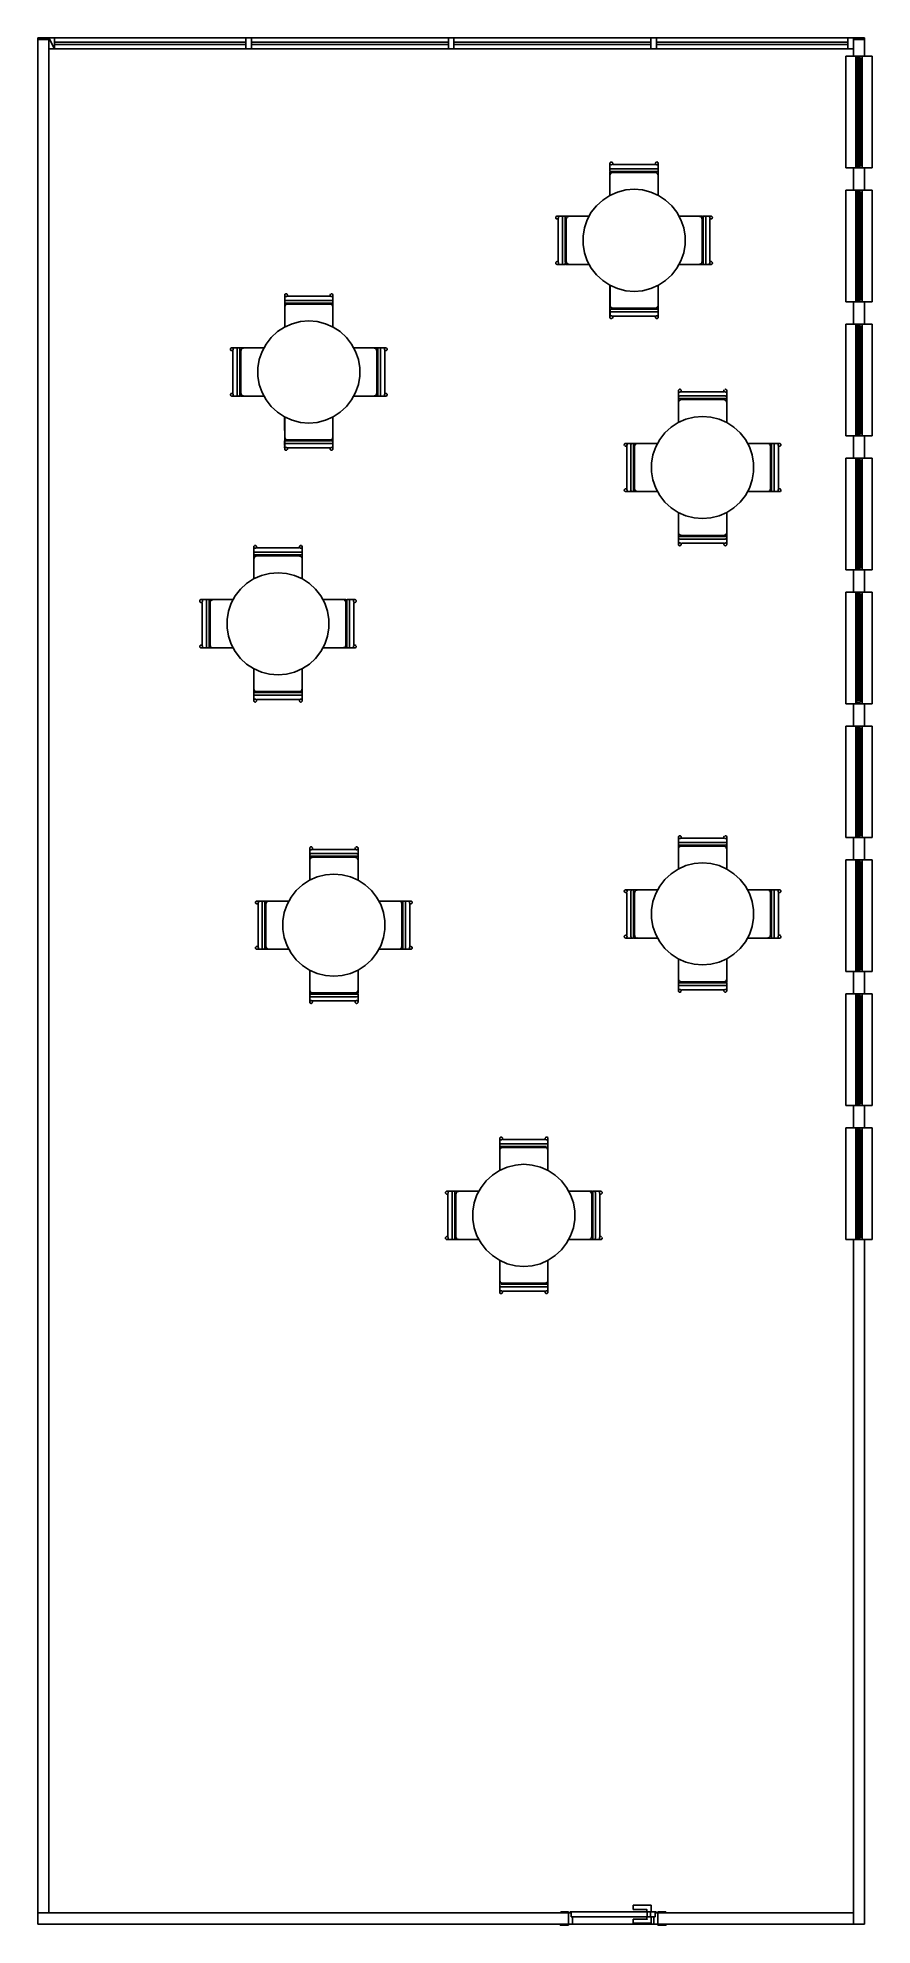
# Model space of a CAD drawing. Header units: metres. Extents: x 0 to 7.5, y -16.9 to 0.
import ezdxf

# ---------------------------------------------------------------- set-up
doc = ezdxf.new("R2010")
doc.units = ezdxf.units.M
doc.layers.add('projected', color=5, linetype='CONTINUOUS')
doc.layers.add('projection', color=5, linetype='CONTINUOUS')

msp = doc.modelspace()

# ---------------------------------------------------------------- linework, layer by layer
at = {"layer": 'projected'}
for p, q in [((0.125, 0), (0.1, 0)), ((0.1, 0), (0.1, -0.05)), ((0.15, 0), (0.125, 0)), ((0.15, -0.05), (0.15, 0)), ((1.862, 0), (1.888, 0)), ((1.862, -0.05), (1.862, 0)), ((1.888, 0), (1.913, 0)), ((1.913, 0), (1.913, -0.05)), ((3.675, 0), (3.7, 0)), ((3.675, -0.05), (3.675, 0)), ((3.7, 0), (3.725, 0)), ((3.725, 0), (3.725, -0.05)), ((5.487, 0), (5.512, 0)), ((5.487, -0.05), (5.487, 0)), ((5.512, 0), (5.537, 0)), ((5.537, 0), (5.537, -0.05)), ((7.25, 0), (7.275, 0)), ((7.25, -0.05), (7.25, 0)), ((7.275, 0), (7.3, 0)), ((7.3, 0), (7.3, -0.05)), ((0, -0.015), (0, -8.408)), ((0.05, -0.015), (0, -0.015)), ((0.1, -0.015), (0.05, -0.015)), ((0.1, -8.408), (0.1, -0.015)), ((0.1, -0.05), (0.1, -0.1)), ((0.1, -0.1), (0.125, -0.1)), ((0.125, -0.1), (0.15, -0.1)), ((1.006, -0.04), (0.15, -0.04)), ((0.15, -0.04), (0.15, -0.05)), ((0.15, -0.05), (0.15, -0.06)), ((0.15, -0.1), (0.15, -0.05)), ((0.15, -0.06), (1.006, -0.06)), ((1.862, -0.04), (1.006, -0.04)), ((1.006, -0.06), (1.862, -0.06)), ((1.862, -0.05), (1.862, -0.04)), ((1.862, -0.06), (1.862, -0.05)), ((1.862, -0.1), (1.862, -0.05)), ((1.888, -0.1), (1.862, -0.1)), ((1.913, -0.1), (1.888, -0.1)), ((2.794, -0.04), (1.913, -0.04)), ((1.913, -0.04), (1.913, -0.05)), ((1.913, -0.05), (1.913, -0.06)), ((1.913, -0.05), (1.913, -0.1)), ((1.913, -0.06), (2.794, -0.06)), ((3.675, -0.04), (2.794, -0.04)), ((2.794, -0.06), (3.675, -0.06)), ((3.675, -0.05), (3.675, -0.04)), ((3.675, -0.06), (3.675, -0.05)), ((3.675, -0.1), (3.675, -0.05)), ((3.7, -0.1), (3.675, -0.1)), ((3.725, -0.1), (3.7, -0.1)), ((4.606, -0.04), (3.725, -0.04)), ((3.725, -0.04), (3.725, -0.05)), ((3.725, -0.05), (3.725, -0.06)), ((3.725, -0.05), (3.725, -0.1)), ((3.725, -0.06), (4.606, -0.06)), ((5.487, -0.04), (4.606, -0.04)), ((4.606, -0.06), (5.487, -0.06)), ((5.487, -0.05), (5.487, -0.04)), ((5.487, -0.06), (5.487, -0.05)), ((5.487, -0.1), (5.487, -0.05)), ((5.512, -0.1), (5.487, -0.1)), ((5.537, -0.1), (5.512, -0.1)), ((5.537, -0.05), (5.537, -0.1)), ((6.394, -0.04), (5.537, -0.04)), ((5.537, -0.04), (5.537, -0.05)), ((5.537, -0.05), (5.537, -0.06)), ((5.537, -0.06), (6.394, -0.06)), ((7.25, -0.04), (6.394, -0.04)), ((6.394, -0.06), (7.25, -0.06)), ((7.25, -0.05), (7.25, -0.04)), ((7.25, -0.06), (7.25, -0.05)), ((7.25, -0.1), (7.25, -0.05)), ((7.275, -0.1), (7.25, -0.1)), ((7.3, -0.1), (7.275, -0.1)), ((7.35, -0.015), (7.3, -0.015)), ((7.3, -0.015), (7.3, -0.104)), ((7.3, -0.05), (7.3, -0.1)), ((7.3, -0.166), (7.3, -0.104)), ((7.354, -0.166), (7.3, -0.166)), ((7.323, -0.166), (7.323, -0.173)), ((7.323, -0.166), (7.353, -0.166)), ((7.4, -0.015), (7.35, -0.015)), ((7.378, -0.166), (7.353, -0.166)), ((7.4, -0.166), (7.354, -0.166)), ((7.378, -0.166), (7.378, -0.177)), ((7.4, -0.015), (7.4, -0.104)), ((7.4, -0.166), (7.4, -0.104)), ((7.323, -0.181), (7.323, -0.173)), ((7.323, -0.186), (7.323, -0.181)), ((7.323, -0.181), (7.345, -0.181)), ((7.323, -0.181), (7.341, -0.181)), ((7.323, -0.191), (7.323, -0.186)), ((7.323, -0.191), (7.328, -0.191)), ((7.333, -0.191), (7.328, -0.191)), ((7.333, -0.191), (7.333, -0.194)), ((7.333, -0.196), (7.333, -0.194)), ((7.333, -0.196), (7.347, -0.196)), ((7.34, -0.196), (7.34, -0.706)), ((7.34, -0.196), (7.346, -0.196)), ((7.363, -0.181), (7.341, -0.181)), ((7.363, -0.181), (7.345, -0.181)), ((7.353, -0.196), (7.346, -0.196)), ((7.363, -0.196), (7.347, -0.196)), ((7.353, -0.196), (7.353, -0.706)), ((7.363, -0.181), (7.363, -0.189)), ((7.363, -0.181), (7.363, -0.185)), ((7.363, -0.191), (7.363, -0.185)), ((7.363, -0.196), (7.363, -0.189)), ((7.363, -0.191), (7.369, -0.191)), ((7.373, -0.191), (7.375, -0.19)), ((7.376, -0.19), (7.375, -0.19)), ((7.377, -0.189), (7.376, -0.19)), ((7.377, -0.189), (7.378, -0.186)), ((7.34, -1.136), (7.34, -0.706)), ((7.353, -1.136), (7.353, -0.706)), ((7.346, -1.166), (7.3, -1.166)), ((7.3, -1.166), (7.3, -1.274)), ((7.323, -1.141), (7.323, -1.145)), ((7.323, -1.141), (7.329, -1.141)), ((7.323, -1.151), (7.323, -1.145)), ((7.323, -1.151), (7.341, -1.151)), ((7.323, -1.151), (7.345, -1.151)), ((7.323, -1.159), (7.323, -1.151)), ((7.323, -1.159), (7.323, -1.166)), ((7.323, -1.166), (7.348, -1.166)), ((7.333, -1.141), (7.329, -1.141)), ((7.333, -1.136), (7.349, -1.136)), ((7.333, -1.136), (7.333, -1.138)), ((7.333, -1.141), (7.333, -1.138)), ((7.34, -1.136), (7.347, -1.136)), ((7.363, -1.151), (7.341, -1.151)), ((7.363, -1.151), (7.345, -1.151)), ((7.346, -1.166), (7.4, -1.166)), ((7.353, -1.136), (7.347, -1.136)), ((7.378, -1.166), (7.348, -1.166)), ((7.363, -1.136), (7.349, -1.136)), ((7.363, -1.136), (7.363, -1.143)), ((7.363, -1.141), (7.368, -1.141)), ((7.363, -1.146), (7.363, -1.141)), ((7.363, -1.143), (7.363, -1.151)), ((7.363, -1.146), (7.363, -1.151)), ((7.373, -1.141), (7.375, -1.141)), ((7.377, -1.142), (7.375, -1.141)), ((7.377, -1.142), (7.377, -1.144)), ((7.377, -1.144), (7.378, -1.146)), ((7.378, -1.155), (7.378, -1.166)), ((7.4, -1.166), (7.4, -1.274)), ((7.3, -1.366), (7.3, -1.274)), ((7.4, -1.366), (7.4, -1.274)), ((7.354, -1.366), (7.3, -1.366)), ((7.323, -1.366), (7.323, -1.373)), ((7.323, -1.366), (7.353, -1.366)), ((7.323, -1.381), (7.323, -1.373)), ((7.323, -1.386), (7.323, -1.381)), ((7.323, -1.381), (7.345, -1.381)), ((7.323, -1.381), (7.341, -1.381)), ((7.323, -1.391), (7.323, -1.386)), ((7.323, -1.391), (7.328, -1.391)), ((7.333, -1.391), (7.328, -1.391)), ((7.333, -1.391), (7.333, -1.394)), ((7.333, -1.396), (7.333, -1.394)), ((7.333, -1.396), (7.347, -1.396)), ((7.34, -1.396), (7.34, -1.906)), ((7.34, -1.396), (7.346, -1.396)), ((7.363, -1.381), (7.341, -1.381)), ((7.363, -1.381), (7.345, -1.381)), ((7.353, -1.396), (7.346, -1.396)), ((7.363, -1.396), (7.347, -1.396)), ((7.378, -1.366), (7.353, -1.366)), ((7.353, -1.396), (7.353, -1.906)), ((7.4, -1.366), (7.354, -1.366)), ((7.363, -1.381), (7.363, -1.389)), ((7.363, -1.381), (7.363, -1.385)), ((7.363, -1.391), (7.363, -1.385)), ((7.363, -1.396), (7.363, -1.389)), ((7.363, -1.391), (7.369, -1.391)), ((7.373, -1.391), (7.375, -1.39)), ((7.376, -1.39), (7.375, -1.39)), ((7.377, -1.389), (7.376, -1.39)), ((7.377, -1.389), (7.378, -1.386)), ((7.378, -1.366), (7.378, -1.377)), ((7.34, -2.336), (7.34, -1.906)), ((7.353, -2.336), (7.353, -1.906)), ((7.3, -2.366), (7.3, -2.474)), ((7.346, -2.366), (7.3, -2.366)), ((7.323, -2.341), (7.323, -2.345)), ((7.323, -2.341), (7.329, -2.341)), ((7.323, -2.351), (7.323, -2.345)), ((7.323, -2.351), (7.341, -2.351)), ((7.323, -2.351), (7.345, -2.351)), ((7.323, -2.359), (7.323, -2.351)), ((7.323, -2.359), (7.323, -2.366)), ((7.323, -2.366), (7.348, -2.366)), ((7.333, -2.341), (7.329, -2.341)), ((7.333, -2.336), (7.349, -2.336)), ((7.333, -2.336), (7.333, -2.338)), ((7.333, -2.341), (7.333, -2.338)), ((7.34, -2.336), (7.347, -2.336)), ((7.363, -2.351), (7.341, -2.351)), ((7.363, -2.351), (7.345, -2.351)), ((7.346, -2.366), (7.4, -2.366)), ((7.353, -2.336), (7.347, -2.336)), ((7.378, -2.366), (7.348, -2.366)), ((7.363, -2.336), (7.349, -2.336)), ((7.363, -2.336), (7.363, -2.343)), ((7.363, -2.341), (7.368, -2.341)), ((7.363, -2.346), (7.363, -2.341)), ((7.363, -2.343), (7.363, -2.351)), ((7.363, -2.346), (7.363, -2.351)), ((7.373, -2.341), (7.375, -2.341)), ((7.377, -2.342), (7.375, -2.341)), ((7.377, -2.342), (7.377, -2.344)), ((7.377, -2.344), (7.378, -2.346)), ((7.378, -2.355), (7.378, -2.366)), ((7.4, -2.366), (7.4, -2.474)), ((7.3, -2.566), (7.3, -2.474)), ((7.4, -2.566), (7.4, -2.474)), ((7.354, -2.566), (7.3, -2.566)), ((7.323, -2.566), (7.323, -2.573)), ((7.323, -2.566), (7.353, -2.566)), ((7.323, -2.581), (7.323, -2.573)), ((7.323, -2.586), (7.323, -2.581)), ((7.323, -2.581), (7.345, -2.581)), ((7.323, -2.581), (7.341, -2.581)), ((7.323, -2.591), (7.323, -2.586)), ((7.323, -2.591), (7.328, -2.591)), ((7.333, -2.591), (7.328, -2.591)), ((7.333, -2.591), (7.333, -2.594)), ((7.333, -2.596), (7.333, -2.594)), ((7.333, -2.596), (7.347, -2.596)), ((7.34, -2.596), (7.34, -3.106)), ((7.34, -2.596), (7.346, -2.596)), ((7.363, -2.581), (7.341, -2.581)), ((7.363, -2.581), (7.345, -2.581)), ((7.353, -2.596), (7.346, -2.596)), ((7.363, -2.596), (7.347, -2.596)), ((7.378, -2.566), (7.353, -2.566)), ((7.353, -2.596), (7.353, -3.106)), ((7.4, -2.566), (7.354, -2.566)), ((7.363, -2.581), (7.363, -2.589)), ((7.363, -2.581), (7.363, -2.585)), ((7.363, -2.591), (7.363, -2.585)), ((7.363, -2.596), (7.363, -2.589)), ((7.363, -2.591), (7.369, -2.591)), ((7.373, -2.591), (7.375, -2.59)), ((7.376, -2.59), (7.375, -2.59)), ((7.377, -2.589), (7.376, -2.59)), ((7.377, -2.589), (7.378, -2.586)), ((7.378, -2.566), (7.378, -2.577)), ((7.34, -3.536), (7.34, -3.106)), ((7.353, -3.536), (7.353, -3.106)), ((7.323, -3.541), (7.323, -3.545)), ((7.323, -3.541), (7.329, -3.541)), ((7.323, -3.551), (7.323, -3.545)), ((7.323, -3.551), (7.341, -3.551)), ((7.323, -3.551), (7.345, -3.551)), ((7.323, -3.559), (7.323, -3.551)), ((7.333, -3.541), (7.329, -3.541)), ((7.333, -3.536), (7.349, -3.536)), ((7.333, -3.536), (7.333, -3.538)), ((7.333, -3.541), (7.333, -3.538)), ((7.34, -3.536), (7.347, -3.536)), ((7.363, -3.551), (7.341, -3.551)), ((7.363, -3.551), (7.345, -3.551)), ((7.353, -3.536), (7.347, -3.536)), ((7.363, -3.536), (7.349, -3.536)), ((7.363, -3.536), (7.363, -3.543)), ((7.363, -3.541), (7.368, -3.541)), ((7.363, -3.546), (7.363, -3.541)), ((7.363, -3.543), (7.363, -3.551)), ((7.363, -3.546), (7.363, -3.551)), ((7.373, -3.541), (7.375, -3.541)), ((7.377, -3.542), (7.375, -3.541)), ((7.377, -3.542), (7.377, -3.544)), ((7.377, -3.544), (7.378, -3.546)), ((7.3, -3.566), (7.3, -3.674)), ((7.346, -3.566), (7.3, -3.566)), ((7.3, -3.766), (7.3, -3.674)), ((7.323, -3.559), (7.323, -3.566)), ((7.323, -3.566), (7.348, -3.566)), ((7.346, -3.566), (7.4, -3.566)), ((7.378, -3.566), (7.348, -3.566)), ((7.378, -3.555), (7.378, -3.566)), ((7.4, -3.566), (7.4, -3.674)), ((7.4, -3.766), (7.4, -3.674)), ((7.354, -3.766), (7.3, -3.766)), ((7.323, -3.766), (7.323, -3.773)), ((7.323, -3.766), (7.353, -3.766)), ((7.323, -3.781), (7.323, -3.773)), ((7.323, -3.786), (7.323, -3.781)), ((7.323, -3.781), (7.345, -3.781)), ((7.323, -3.781), (7.341, -3.781)), ((7.323, -3.791), (7.323, -3.786)), ((7.323, -3.791), (7.328, -3.791)), ((7.333, -3.791), (7.328, -3.791)), ((7.333, -3.791), (7.333, -3.794)), ((7.333, -3.796), (7.333, -3.794)), ((7.333, -3.796), (7.347, -3.796)), ((7.34, -3.796), (7.34, -4.306)), ((7.34, -3.796), (7.346, -3.796)), ((7.363, -3.781), (7.341, -3.781)), ((7.363, -3.781), (7.345, -3.781)), ((7.353, -3.796), (7.346, -3.796)), ((7.363, -3.796), (7.347, -3.796)), ((7.378, -3.766), (7.353, -3.766)), ((7.353, -3.796), (7.353, -4.306)), ((7.4, -3.766), (7.354, -3.766)), ((7.363, -3.781), (7.363, -3.789)), ((7.363, -3.781), (7.363, -3.785)), ((7.363, -3.791), (7.363, -3.785)), ((7.363, -3.796), (7.363, -3.789)), ((7.363, -3.791), (7.369, -3.791)), ((7.373, -3.791), (7.375, -3.79)), ((7.376, -3.79), (7.375, -3.79)), ((7.377, -3.789), (7.376, -3.79)), ((7.377, -3.789), (7.378, -3.786)), ((7.378, -3.766), (7.378, -3.777)), ((7.34, -4.736), (7.34, -4.306)), ((7.353, -4.736), (7.353, -4.306)), ((7.346, -4.766), (7.3, -4.766)), ((7.3, -4.766), (7.3, -4.874)), ((7.3, -4.966), (7.3, -4.874)), ((7.323, -4.741), (7.323, -4.745)), ((7.323, -4.741), (7.329, -4.741)), ((7.323, -4.751), (7.323, -4.745)), ((7.323, -4.751), (7.341, -4.751)), ((7.323, -4.751), (7.345, -4.751)), ((7.323, -4.759), (7.323, -4.751)), ((7.323, -4.759), (7.323, -4.766)), ((7.323, -4.766), (7.348, -4.766)), ((7.333, -4.741), (7.329, -4.741)), ((7.333, -4.736), (7.349, -4.736)), ((7.333, -4.736), (7.333, -4.738)), ((7.333, -4.741), (7.333, -4.738)), ((7.34, -4.736), (7.347, -4.736)), ((7.363, -4.751), (7.341, -4.751)), ((7.363, -4.751), (7.345, -4.751)), ((7.346, -4.766), (7.4, -4.766)), ((7.353, -4.736), (7.347, -4.736)), ((7.378, -4.766), (7.348, -4.766)), ((7.363, -4.736), (7.349, -4.736)), ((7.363, -4.736), (7.363, -4.743)), ((7.363, -4.741), (7.368, -4.741)), ((7.363, -4.746), (7.363, -4.741)), ((7.363, -4.743), (7.363, -4.751)), ((7.363, -4.746), (7.363, -4.751)), ((7.373, -4.741), (7.375, -4.741)), ((7.377, -4.742), (7.375, -4.741)), ((7.377, -4.742), (7.377, -4.744)), ((7.377, -4.744), (7.378, -4.746)), ((7.378, -4.755), (7.378, -4.766)), ((7.4, -4.766), (7.4, -4.874)), ((7.4, -4.966), (7.4, -4.874)), ((7.354, -4.966), (7.3, -4.966)), ((7.323, -4.966), (7.323, -4.973)), ((7.323, -4.966), (7.353, -4.966)), ((7.323, -4.981), (7.323, -4.973)), ((7.323, -4.986), (7.323, -4.981)), ((7.323, -4.981), (7.345, -4.981)), ((7.323, -4.981), (7.341, -4.981)), ((7.323, -4.991), (7.323, -4.986)), ((7.323, -4.991), (7.328, -4.991)), ((7.333, -4.991), (7.328, -4.991)), ((7.333, -4.991), (7.333, -4.994)), ((7.333, -4.996), (7.333, -4.994)), ((7.333, -4.996), (7.347, -4.996)), ((7.34, -4.996), (7.34, -5.506)), ((7.34, -4.996), (7.346, -4.996)), ((7.363, -4.981), (7.341, -4.981)), ((7.363, -4.981), (7.345, -4.981)), ((7.353, -4.996), (7.346, -4.996)), ((7.363, -4.996), (7.347, -4.996)), ((7.378, -4.966), (7.353, -4.966)), ((7.353, -4.996), (7.353, -5.506)), ((7.4, -4.966), (7.354, -4.966)), ((7.363, -4.981), (7.363, -4.989)), ((7.363, -4.981), (7.363, -4.985)), ((7.363, -4.991), (7.363, -4.985)), ((7.363, -4.996), (7.363, -4.989)), ((7.363, -4.991), (7.369, -4.991)), ((7.373, -4.991), (7.375, -4.99)), ((7.376, -4.99), (7.375, -4.99)), ((7.377, -4.989), (7.376, -4.99)), ((7.377, -4.989), (7.378, -4.986)), ((7.378, -4.966), (7.378, -4.977)), ((7.34, -5.936), (7.34, -5.506)), ((7.353, -5.936), (7.353, -5.506)), ((7.3, -5.966), (7.3, -6.074)), ((7.346, -5.966), (7.3, -5.966)), ((7.3, -6.166), (7.3, -6.074)), ((7.323, -5.941), (7.323, -5.945)), ((7.323, -5.941), (7.329, -5.941)), ((7.323, -5.951), (7.323, -5.945)), ((7.323, -5.951), (7.341, -5.951)), ((7.323, -5.951), (7.345, -5.951)), ((7.323, -5.959), (7.323, -5.951)), ((7.323, -5.959), (7.323, -5.966)), ((7.323, -5.966), (7.348, -5.966)), ((7.333, -5.941), (7.329, -5.941)), ((7.333, -5.936), (7.349, -5.936)), ((7.333, -5.936), (7.333, -5.938)), ((7.333, -5.941), (7.333, -5.938)), ((7.34, -5.936), (7.347, -5.936)), ((7.363, -5.951), (7.341, -5.951)), ((7.363, -5.951), (7.345, -5.951)), ((7.346, -5.966), (7.4, -5.966)), ((7.353, -5.936), (7.347, -5.936)), ((7.378, -5.966), (7.348, -5.966)), ((7.363, -5.936), (7.349, -5.936)), ((7.363, -5.936), (7.363, -5.943)), ((7.363, -5.941), (7.368, -5.941)), ((7.363, -5.946), (7.363, -5.941)), ((7.363, -5.943), (7.363, -5.951)), ((7.363, -5.946), (7.363, -5.951)), ((7.373, -5.941), (7.375, -5.941)), ((7.377, -5.942), (7.375, -5.941)), ((7.377, -5.942), (7.377, -5.944)), ((7.377, -5.944), (7.378, -5.946)), ((7.378, -5.955), (7.378, -5.966)), ((7.4, -6.074), (7.4, -5.966)), ((7.4, -6.166), (7.4, -6.074)), ((7.354, -6.166), (7.3, -6.166)), ((7.323, -6.166), (7.323, -6.173)), ((7.323, -6.166), (7.353, -6.166)), ((7.323, -6.181), (7.323, -6.173)), ((7.323, -6.186), (7.323, -6.181)), ((7.323, -6.181), (7.345, -6.181)), ((7.323, -6.181), (7.341, -6.181)), ((7.323, -6.191), (7.323, -6.186)), ((7.323, -6.191), (7.328, -6.191)), ((7.333, -6.191), (7.328, -6.191)), ((7.333, -6.191), (7.333, -6.194)), ((7.333, -6.196), (7.333, -6.194)), ((7.333, -6.196), (7.347, -6.196)), ((7.34, -6.196), (7.34, -6.706)), ((7.34, -6.196), (7.346, -6.196)), ((7.363, -6.181), (7.341, -6.181)), ((7.363, -6.181), (7.345, -6.181)), ((7.353, -6.196), (7.346, -6.196)), ((7.363, -6.196), (7.347, -6.196)), ((7.378, -6.166), (7.353, -6.166)), ((7.353, -6.196), (7.353, -6.706)), ((7.4, -6.166), (7.354, -6.166)), ((7.363, -6.181), (7.363, -6.189)), ((7.363, -6.181), (7.363, -6.185)), ((7.363, -6.191), (7.363, -6.185)), ((7.363, -6.196), (7.363, -6.189)), ((7.363, -6.191), (7.369, -6.191)), ((7.373, -6.191), (7.375, -6.19)), ((7.376, -6.19), (7.375, -6.19)), ((7.377, -6.189), (7.376, -6.19)), ((7.377, -6.189), (7.378, -6.186)), ((7.378, -6.166), (7.378, -6.177)), ((7.34, -7.136), (7.34, -6.706)), ((7.353, -7.136), (7.353, -6.706)), ((7.346, -7.166), (7.3, -7.166)), ((7.3, -7.166), (7.3, -7.274)), ((7.323, -7.141), (7.323, -7.145)), ((7.323, -7.141), (7.329, -7.141)), ((7.323, -7.151), (7.323, -7.145)), ((7.323, -7.151), (7.341, -7.151)), ((7.323, -7.151), (7.345, -7.151)), ((7.323, -7.159), (7.323, -7.151)), ((7.323, -7.159), (7.323, -7.166)), ((7.323, -7.166), (7.348, -7.166)), ((7.333, -7.141), (7.329, -7.141)), ((7.333, -7.136), (7.349, -7.136)), ((7.333, -7.136), (7.333, -7.138)), ((7.333, -7.141), (7.333, -7.138)), ((7.34, -7.136), (7.347, -7.136)), ((7.363, -7.151), (7.341, -7.151)), ((7.363, -7.151), (7.345, -7.151)), ((7.346, -7.166), (7.4, -7.166)), ((7.353, -7.136), (7.347, -7.136)), ((7.378, -7.166), (7.348, -7.166)), ((7.363, -7.136), (7.349, -7.136)), ((7.363, -7.136), (7.363, -7.143)), ((7.363, -7.141), (7.368, -7.141)), ((7.363, -7.146), (7.363, -7.141)), ((7.363, -7.143), (7.363, -7.151)), ((7.363, -7.146), (7.363, -7.151)), ((7.373, -7.141), (7.375, -7.141)), ((7.377, -7.142), (7.375, -7.141)), ((7.377, -7.142), (7.377, -7.144)), ((7.377, -7.144), (7.378, -7.146)), ((7.378, -7.155), (7.378, -7.166)), ((7.4, -7.274), (7.4, -7.166)), ((7.3, -7.366), (7.3, -7.274)), ((7.354, -7.366), (7.3, -7.366)), ((7.323, -7.366), (7.323, -7.373)), ((7.323, -7.366), (7.353, -7.366)), ((7.323, -7.381), (7.323, -7.373)), ((7.323, -7.386), (7.323, -7.381)), ((7.323, -7.381), (7.345, -7.381)), ((7.323, -7.381), (7.341, -7.381)), ((7.323, -7.391), (7.323, -7.386)), ((7.323, -7.391), (7.328, -7.391)), ((7.333, -7.391), (7.328, -7.391)), ((7.333, -7.391), (7.333, -7.394)), ((7.333, -7.396), (7.333, -7.394)), ((7.333, -7.396), (7.347, -7.396)), ((7.34, -7.396), (7.34, -7.906)), ((7.34, -7.396), (7.346, -7.396)), ((7.363, -7.381), (7.341, -7.381)), ((7.363, -7.381), (7.345, -7.381)), ((7.353, -7.396), (7.346, -7.396)), ((7.363, -7.396), (7.347, -7.396)), ((7.378, -7.366), (7.353, -7.366)), ((7.353, -7.396), (7.353, -7.906)), ((7.4, -7.366), (7.354, -7.366)), ((7.363, -7.381), (7.363, -7.389)), ((7.363, -7.381), (7.363, -7.385)), ((7.363, -7.391), (7.363, -7.385)), ((7.363, -7.396), (7.363, -7.389)), ((7.363, -7.391), (7.369, -7.391)), ((7.373, -7.391), (7.375, -7.39)), ((7.376, -7.39), (7.375, -7.39)), ((7.377, -7.389), (7.376, -7.39)), ((7.377, -7.389), (7.378, -7.386)), ((7.378, -7.366), (7.378, -7.377)), ((7.4, -7.366), (7.4, -7.274)), ((7.34, -8.336), (7.34, -7.906)), ((7.353, -8.336), (7.353, -7.906)), ((0, -8.408), (0, -16.8)), ((0.1, -16.8), (0.1, -8.408)), ((7.3, -8.366), (7.3, -8.474)), ((7.346, -8.366), (7.3, -8.366)), ((7.323, -8.341), (7.323, -8.345)), ((7.323, -8.341), (7.329, -8.341)), ((7.323, -8.351), (7.323, -8.345)), ((7.323, -8.351), (7.341, -8.351)), ((7.323, -8.351), (7.345, -8.351)), ((7.323, -8.359), (7.323, -8.351)), ((7.323, -8.359), (7.323, -8.366)), ((7.323, -8.366), (7.348, -8.366)), ((7.333, -8.341), (7.329, -8.341)), ((7.333, -8.336), (7.349, -8.336)), ((7.333, -8.336), (7.333, -8.338)), ((7.333, -8.341), (7.333, -8.338)), ((7.34, -8.336), (7.347, -8.336)), ((7.363, -8.351), (7.341, -8.351)), ((7.363, -8.351), (7.345, -8.351)), ((7.346, -8.366), (7.4, -8.366)), ((7.353, -8.336), (7.347, -8.336)), ((7.378, -8.366), (7.348, -8.366)), ((7.363, -8.336), (7.349, -8.336)), ((7.363, -8.336), (7.363, -8.343)), ((7.363, -8.341), (7.368, -8.341)), ((7.363, -8.346), (7.363, -8.341)), ((7.363, -8.343), (7.363, -8.351)), ((7.363, -8.346), (7.363, -8.351)), ((7.373, -8.341), (7.375, -8.341)), ((7.377, -8.342), (7.375, -8.341)), ((7.377, -8.342), (7.377, -8.344)), ((7.377, -8.344), (7.378, -8.346)), ((7.378, -8.355), (7.378, -8.366)), ((7.4, -8.474), (7.4, -8.366)), ((7.3, -8.566), (7.3, -8.474)), ((7.354, -8.566), (7.3, -8.566)), ((7.323, -8.566), (7.323, -8.573)), ((7.323, -8.566), (7.353, -8.566)), ((7.323, -8.581), (7.323, -8.573)), ((7.323, -8.586), (7.323, -8.581)), ((7.323, -8.581), (7.345, -8.581)), ((7.323, -8.581), (7.341, -8.581)), ((7.323, -8.591), (7.323, -8.586)), ((7.323, -8.591), (7.328, -8.591)), ((7.333, -8.591), (7.328, -8.591)), ((7.333, -8.591), (7.333, -8.594)), ((7.333, -8.596), (7.333, -8.594)), ((7.333, -8.596), (7.347, -8.596)), ((7.34, -8.596), (7.34, -9.106)), ((7.34, -8.596), (7.346, -8.596)), ((7.363, -8.581), (7.341, -8.581)), ((7.363, -8.581), (7.345, -8.581)), ((7.353, -8.596), (7.346, -8.596)), ((7.363, -8.596), (7.347, -8.596)), ((7.378, -8.566), (7.353, -8.566)), ((7.353, -8.596), (7.353, -9.106)), ((7.4, -8.566), (7.354, -8.566)), ((7.363, -8.581), (7.363, -8.589)), ((7.363, -8.581), (7.363, -8.585)), ((7.363, -8.591), (7.363, -8.585)), ((7.363, -8.596), (7.363, -8.589)), ((7.363, -8.591), (7.369, -8.591)), ((7.373, -8.591), (7.375, -8.59)), ((7.376, -8.59), (7.375, -8.59)), ((7.377, -8.589), (7.376, -8.59)), ((7.377, -8.589), (7.378, -8.586)), ((7.378, -8.566), (7.378, -8.577)), ((7.4, -8.566), (7.4, -8.474)), ((7.34, -9.536), (7.34, -9.106)), ((7.353, -9.536), (7.353, -9.106)), ((7.346, -9.566), (7.3, -9.566)), ((7.3, -9.566), (7.3, -9.674)), ((7.323, -9.541), (7.323, -9.545)), ((7.323, -9.541), (7.329, -9.541)), ((7.323, -9.551), (7.323, -9.545)), ((7.323, -9.551), (7.341, -9.551)), ((7.323, -9.551), (7.345, -9.551)), ((7.323, -9.559), (7.323, -9.551)), ((7.323, -9.559), (7.323, -9.566)), ((7.323, -9.566), (7.348, -9.566)), ((7.333, -9.541), (7.329, -9.541)), ((7.333, -9.536), (7.349, -9.536)), ((7.333, -9.536), (7.333, -9.538)), ((7.333, -9.541), (7.333, -9.538)), ((7.34, -9.536), (7.347, -9.536)), ((7.363, -9.551), (7.341, -9.551)), ((7.363, -9.551), (7.345, -9.551)), ((7.346, -9.566), (7.4, -9.566)), ((7.353, -9.536), (7.347, -9.536)), ((7.378, -9.566), (7.348, -9.566)), ((7.363, -9.536), (7.349, -9.536)), ((7.363, -9.536), (7.363, -9.543)), ((7.363, -9.541), (7.368, -9.541)), ((7.363, -9.546), (7.363, -9.541)), ((7.363, -9.543), (7.363, -9.551)), ((7.363, -9.546), (7.363, -9.551)), ((7.373, -9.541), (7.375, -9.541)), ((7.377, -9.542), (7.375, -9.541)), ((7.377, -9.542), (7.377, -9.544)), ((7.377, -9.544), (7.378, -9.546)), ((7.378, -9.555), (7.378, -9.566)), ((7.4, -9.674), (7.4, -9.566)), ((7.3, -9.766), (7.3, -9.674)), ((7.354, -9.766), (7.3, -9.766)), ((7.323, -9.766), (7.323, -9.773)), ((7.323, -9.766), (7.353, -9.766)), ((7.323, -9.781), (7.323, -9.773)), ((7.323, -9.786), (7.323, -9.781)), ((7.323, -9.781), (7.345, -9.781)), ((7.323, -9.781), (7.341, -9.781)), ((7.323, -9.791), (7.323, -9.786)), ((7.323, -9.791), (7.328, -9.791)), ((7.333, -9.791), (7.328, -9.791)), ((7.333, -9.791), (7.333, -9.794)), ((7.333, -9.796), (7.333, -9.794)), ((7.333, -9.796), (7.347, -9.796)), ((7.34, -9.796), (7.34, -10.306)), ((7.34, -9.796), (7.346, -9.796)), ((7.363, -9.781), (7.341, -9.781)), ((7.363, -9.781), (7.345, -9.781)), ((7.353, -9.796), (7.346, -9.796)), ((7.363, -9.796), (7.347, -9.796)), ((7.378, -9.766), (7.353, -9.766)), ((7.353, -9.796), (7.353, -10.306)), ((7.4, -9.766), (7.354, -9.766)), ((7.363, -9.781), (7.363, -9.789)), ((7.363, -9.781), (7.363, -9.785)), ((7.363, -9.791), (7.363, -9.785)), ((7.363, -9.796), (7.363, -9.789)), ((7.363, -9.791), (7.369, -9.791)), ((7.373, -9.791), (7.375, -9.79)), ((7.376, -9.79), (7.375, -9.79)), ((7.377, -9.789), (7.376, -9.79)), ((7.377, -9.789), (7.378, -9.786)), ((7.378, -9.766), (7.378, -9.777)), ((7.4, -9.766), (7.4, -9.674)), ((7.34, -10.736), (7.34, -10.306)), ((7.353, -10.736), (7.353, -10.306)), ((7.3, -13.299), (7.3, -10.766)), ((7.346, -10.766), (7.3, -10.766)), ((7.323, -10.741), (7.323, -10.745)), ((7.323, -10.741), (7.329, -10.741)), ((7.323, -10.751), (7.323, -10.745)), ((7.323, -10.751), (7.341, -10.751)), ((7.323, -10.751), (7.345, -10.751)), ((7.323, -10.759), (7.323, -10.751)), ((7.323, -10.759), (7.323, -10.766)), ((7.323, -10.766), (7.348, -10.766)), ((7.333, -10.741), (7.329, -10.741)), ((7.333, -10.736), (7.349, -10.736)), ((7.333, -10.736), (7.333, -10.738)), ((7.333, -10.741), (7.333, -10.738)), ((7.34, -10.736), (7.347, -10.736)), ((7.363, -10.751), (7.341, -10.751)), ((7.363, -10.751), (7.345, -10.751)), ((7.346, -10.766), (7.4, -10.766)), ((7.353, -10.736), (7.347, -10.736)), ((7.378, -10.766), (7.348, -10.766)), ((7.363, -10.736), (7.349, -10.736)), ((7.363, -10.736), (7.363, -10.743)), ((7.363, -10.741), (7.368, -10.741)), ((7.363, -10.746), (7.363, -10.741)), ((7.363, -10.743), (7.363, -10.751)), ((7.363, -10.746), (7.363, -10.751)), ((7.373, -10.741), (7.375, -10.741)), ((7.377, -10.742), (7.375, -10.741)), ((7.377, -10.742), (7.377, -10.744)), ((7.377, -10.744), (7.378, -10.746)), ((7.378, -10.755), (7.378, -10.766)), ((7.4, -10.766), (7.4, -13.299)), ((7.3, -16.9), (7.3, -13.299)), ((7.4, -16.9), (7.4, -13.299)), ((0, -16.8), (0.05, -16.8)), ((0, -16.8), (0, -16.85)), ((0, -16.8), (3.393, -16.8)), ((0, -16.85), (0, -16.9)), ((0, -16.9), (3.393, -16.9)), ((0.05, -16.8), (0.1, -16.8)), ((4.75, -16.8), (3.393, -16.8)), ((4.75, -16.9), (3.393, -16.9)), ((4.675, -16.9), (4.698, -16.9)), ((4.675, -16.9), (4.675, -16.903)), ((4.675, -16.91), (4.675, -16.903)), ((4.729, -16.91), (4.675, -16.91)), ((4.68, -16.79), (4.68, -16.793)), ((4.68, -16.79), (4.702, -16.79)), ((4.68, -16.8), (4.68, -16.793)), ((4.73, -16.8), (4.68, -16.8)), ((4.698, -16.9), (4.75, -16.9)), ((4.702, -16.79), (4.75, -16.79)), ((4.75, -16.91), (4.729, -16.91)), ((4.75, -16.8), (4.73, -16.8)), ((4.75, -16.79), (4.75, -16.797)), ((4.75, -16.8), (4.75, -16.797)), ((4.75, -16.829), (4.75, -16.8)), ((4.75, -16.8), (4.75, -16.829)), ((4.75, -16.8), (4.757, -16.8)), ((4.75, -16.829), (4.75, -16.9)), ((4.75, -16.9), (4.75, -16.829)), ((4.775, -16.9), (4.75, -16.9)), ((4.75, -16.9), (4.75, -16.907)), ((4.75, -16.91), (4.75, -16.907)), ((4.757, -16.8), (4.775, -16.8)), ((4.765, -16.79), (4.765, -16.793)), ((4.765, -16.79), (5.315, -16.79)), ((4.765, -16.8), (4.765, -16.793)), ((4.765, -16.8), (4.768, -16.8)), ((4.775, -16.8), (4.768, -16.8)), ((4.775, -16.8), (4.775, -16.825)), ((4.775, -16.8), (4.775, -16.81)), ((4.775, -16.835), (4.775, -16.81)), ((4.775, -16.835), (4.775, -16.825)), ((4.775, -16.835), (4.778, -16.835)), ((4.775, -16.835), (4.989, -16.835)), ((4.785, -16.9), (4.775, -16.9)), ((4.778, -16.835), (4.785, -16.835)), ((4.785, -16.835), (4.785, -16.882)), ((4.785, -16.9), (4.785, -16.882)), ((5.525, -16.835), (4.989, -16.835)), ((5.535, -16.79), (5.315, -16.79)), ((5.515, -16.835), (5.515, -16.853)), ((5.515, -16.835), (5.518, -16.835)), ((5.515, -16.9), (5.515, -16.853)), ((5.54, -16.9), (5.515, -16.9)), ((5.518, -16.835), (5.525, -16.835)), ((5.525, -16.8), (5.525, -16.81)), ((5.525, -16.8), (5.525, -16.825)), ((5.525, -16.8), (5.528, -16.8)), ((5.525, -16.8), (5.532, -16.8)), ((5.525, -16.835), (5.525, -16.81)), ((5.525, -16.835), (5.525, -16.825)), ((5.535, -16.8), (5.528, -16.8)), ((5.532, -16.8), (5.55, -16.8)), ((5.535, -16.79), (5.535, -16.797)), ((5.535, -16.8), (5.535, -16.797)), ((5.55, -16.9), (5.54, -16.9)), ((5.55, -16.79), (5.55, -16.793)), ((5.55, -16.79), (5.57, -16.79)), ((5.55, -16.8), (5.55, -16.793)), ((5.55, -16.871), (5.55, -16.8)), ((5.55, -16.8), (6.05, -16.8)), ((5.55, -16.8), (5.55, -16.871)), ((5.598, -16.8), (5.55, -16.8)), ((5.55, -16.871), (5.55, -16.9)), ((5.55, -16.9), (5.55, -16.871)), ((5.55, -16.9), (6.05, -16.9)), ((5.55, -16.9), (5.55, -16.903)), ((5.55, -16.9), (5.571, -16.9)), ((5.55, -16.91), (5.55, -16.903)), ((5.602, -16.91), (5.55, -16.91)), ((5.57, -16.79), (5.62, -16.79)), ((5.571, -16.9), (5.625, -16.9)), ((5.62, -16.8), (5.598, -16.8)), ((5.625, -16.91), (5.602, -16.91)), ((5.62, -16.79), (5.62, -16.797)), ((5.62, -16.8), (5.62, -16.797)), ((5.625, -16.9), (5.625, -16.907)), ((5.625, -16.91), (5.625, -16.907)), ((7.3, -16.8), (6.05, -16.8)), ((7.3, -16.9), (6.05, -16.9)), ((7.3, -16.85), (7.3, -16.8)), ((7.3, -16.9), (7.3, -16.85)), ((7.3, -16.9), (7.35, -16.9)), ((7.35, -16.9), (7.4, -16.9))]:
    msp.add_line(p, q, dxfattribs=at)
at = {"layer": 'projection'}
for p, q in [((0, -0.015), (0, 0)), ((0.1, 0), (0, 0)), ((0.1, -0.1), (0.1, 0)), ((0.1, 0), (0.15, 0)), ((0.15, -0.1), (0.1, 0)), ((0.1, -0.1), (0.1, 0)), ((0.1, 0), (0.15, 0)), ((0.1, 0), (0.1, -0.1)), ((0.15, 0), (0.1, 0)), ((0.15, -0.1), (0.15, 0)), ((0.15, 0), (1.862, 0)), ((0.15, -0.1), (0.15, 0)), ((1.862, -0.04), (1.862, 0)), ((1.862, -0.1), (1.862, 0)), ((1.862, 0), (1.913, 0)), ((1.862, 0), (1.862, -0.1)), ((1.913, 0), (1.862, 0)), ((1.913, -0.04), (1.913, 0)), ((1.913, 0), (3.675, 0)), ((1.913, -0.1), (1.913, 0)), ((3.675, 0), (3.725, 0)), ((3.675, -0.04), (3.675, 0)), ((3.675, 0), (3.675, -0.1)), ((3.725, 0), (3.675, 0)), ((3.725, -0.04), (3.725, 0)), ((5.487, 0), (3.725, 0)), ((3.725, -0.1), (3.725, 0)), ((5.487, 0), (5.487, -0.1)), ((5.537, 0), (5.487, 0)), ((5.487, 0), (5.537, 0)), ((5.487, -0.1), (5.487, 0)), ((5.537, -0.1), (5.537, 0)), ((5.537, 0), (7.25, 0)), ((5.537, -0.1), (5.537, 0)), ((7.25, 0), (7.3, 0)), ((7.25, -0.04), (7.25, 0)), ((7.3, 0), (7.25, 0)), ((7.25, 0), (7.25, -0.1)), ((7.4, 0), (7.3, 0)), ((7.3, 0), (7.3, -0.1)), ((7.3, -0.1), (7.3, 0)), ((7.4, -0.015), (7.4, 0)), ((0, -0.015), (0, -16.8)), ((0.1, -0.015), (0, -0.015)), ((0.1, -16.8), (0.1, -0.015)), ((0.15, -0.1), (0.1, -0.1)), ((0.15, -0.1), (0.1, -0.1)), ((0.1, -0.1), (0.15, -0.1)), ((0.15, -0.04), (0.15, -0.06)), ((0.15, -0.04), (1.862, -0.04)), ((0.15, -0.04), (0.15, -0.06)), ((1.862, -0.04), (0.15, -0.04)), ((1.862, -0.06), (0.15, -0.06)), ((0.15, -0.06), (1.862, -0.06)), ((1.862, -0.1), (0.15, -0.1)), ((1.862, -0.04), (1.862, -0.06)), ((1.862, -0.06), (1.862, -0.04)), ((1.862, -0.1), (1.862, -0.06)), ((1.913, -0.1), (1.862, -0.1)), ((1.862, -0.1), (1.913, -0.1)), ((1.913, -0.04), (1.913, -0.06)), ((1.913, -0.04), (3.675, -0.04)), ((1.913, -0.04), (1.913, -0.06)), ((3.675, -0.04), (1.913, -0.04)), ((1.913, -0.1), (1.913, -0.06)), ((3.675, -0.06), (1.913, -0.06)), ((1.913, -0.06), (3.675, -0.06)), ((3.675, -0.1), (1.913, -0.1)), ((3.675, -0.04), (3.675, -0.06)), ((3.675, -0.06), (3.675, -0.04)), ((3.675, -0.1), (3.675, -0.06)), ((3.725, -0.1), (3.675, -0.1)), ((3.675, -0.1), (3.725, -0.1)), ((3.725, -0.04), (3.725, -0.06)), ((3.725, -0.04), (5.487, -0.04)), ((3.725, -0.04), (3.725, -0.06)), ((5.487, -0.04), (3.725, -0.04)), ((3.725, -0.1), (3.725, -0.06)), ((5.487, -0.06), (3.725, -0.06)), ((3.725, -0.06), (5.487, -0.06)), ((5.487, -0.1), (3.725, -0.1)), ((5.487, -0.04), (5.487, -0.06)), ((5.487, -0.06), (5.487, -0.04)), ((5.487, -0.1), (5.537, -0.1)), ((5.537, -0.1), (5.487, -0.1)), ((7.25, -0.1), (5.537, -0.1)), ((5.537, -0.04), (5.537, -0.06)), ((5.537, -0.04), (7.25, -0.04)), ((5.537, -0.04), (5.537, -0.06)), ((7.25, -0.04), (5.537, -0.04)), ((7.25, -0.06), (5.537, -0.06)), ((5.537, -0.06), (7.25, -0.06)), ((7.232, -1.166), (7.232, -0.166)), ((7.468, -0.166), (7.232, -0.166)), ((7.25, -0.04), (7.25, -0.06)), ((7.25, -0.06), (7.25, -0.04)), ((7.25, -0.1), (7.25, -0.06)), ((7.3, -0.1), (7.25, -0.1)), ((7.25, -0.1), (7.3, -0.1)), ((7.3, -0.015), (7.3, -0.166)), ((7.4, -0.015), (7.3, -0.015)), ((7.3, -0.166), (7.4, -0.166)), ((7.323, -0.166), (7.323, -0.181)), ((7.378, -0.166), (7.323, -0.166)), ((7.378, -0.186), (7.378, -0.166)), ((7.4, -0.166), (7.4, -0.015)), ((7.468, -1.166), (7.468, -0.166)), ((7.363, -0.181), (7.323, -0.181)), ((7.323, -0.181), (7.323, -0.191)), ((7.323, -0.181), (7.323, -0.191)), ((7.363, -0.181), (7.323, -0.181)), ((7.323, -0.181), (7.323, -0.191)), ((7.323, -0.181), (7.363, -0.181)), ((7.323, -1.141), (7.323, -0.191)), ((7.333, -0.191), (7.323, -0.191)), ((7.323, -0.191), (7.333, -0.191)), ((7.333, -0.196), (7.333, -0.191)), ((7.333, -0.191), (7.333, -0.196)), ((7.333, -1.136), (7.333, -0.196)), ((7.34, -0.196), (7.333, -0.196)), ((7.333, -0.196), (7.363, -0.196)), ((7.34, -0.196), (7.34, -1.136)), ((7.353, -0.196), (7.34, -0.196)), ((7.363, -0.196), (7.353, -0.196)), ((7.353, -1.136), (7.353, -0.196)), ((7.363, -0.191), (7.363, -0.181)), ((7.363, -0.181), (7.363, -0.191)), ((7.363, -0.196), (7.363, -0.181)), ((7.363, -0.181), (7.363, -0.191)), ((7.363, -0.191), (7.363, -0.196)), ((7.373, -0.191), (7.363, -0.191)), ((7.363, -0.191), (7.373, -0.191)), ((7.363, -1.136), (7.363, -0.196)), ((7.377, -0.189), (7.373, -0.191)), ((7.377, -0.189), (7.373, -0.191)), ((7.377, -0.189), (7.373, -0.191)), ((7.377, -0.189), (7.373, -0.191)), ((7.373, -0.191), (7.377, -0.189)), ((7.377, -0.189), (7.373, -0.191)), ((7.377, -0.189), (7.373, -0.191)), ((7.373, -0.191), (7.377, -0.189)), ((7.376, -0.19), (7.373, -0.191)), ((7.373, -0.191), (7.376, -0.19)), ((7.373, -0.191), (7.373, -0.23)), ((7.376, -0.189), (7.378, -0.186)), ((7.378, -0.186), (7.377, -0.189)), ((7.378, -0.186), (7.377, -0.189)), ((7.378, -0.186), (7.377, -0.189)), ((7.378, -0.186), (7.377, -0.189)), ((7.378, -0.186), (7.377, -0.189)), ((7.377, -0.189), (7.378, -0.186)), ((7.378, -0.186), (7.377, -0.189)), ((7.377, -0.189), (7.378, -0.186)), ((7.378, -0.186), (7.378, -0.225)), ((7.378, -0.264), (7.378, -0.225)), ((7.378, -0.303), (7.378, -0.264)), ((7.378, -0.342), (7.378, -0.303)), ((7.378, -0.381), (7.378, -0.342)), ((7.378, -0.42), (7.378, -0.381)), ((7.378, -0.459), (7.378, -0.42)), ((7.378, -0.498), (7.378, -0.459)), ((7.378, -0.537), (7.378, -0.498)), ((7.378, -0.576), (7.378, -0.537)), ((7.378, -0.615), (7.378, -0.576)), ((7.378, -0.654), (7.378, -0.615)), ((7.378, -0.693), (7.378, -0.654)), ((7.378, -0.732), (7.378, -0.693)), ((7.378, -0.771), (7.378, -0.732)), ((7.378, -0.81), (7.378, -0.771)), ((7.378, -0.855), (7.378, -0.81)), ((7.378, -0.9), (7.378, -0.855)), ((7.378, -0.945), (7.378, -0.9)), ((7.378, -0.99), (7.378, -0.945)), ((7.378, -1.029), (7.378, -0.99)), ((5.121, -1.123), (5.123, -1.121)), ((5.121, -1.141), (5.121, -1.123)), ((5.121, -1.126), (5.121, -1.123)), ((5.121, -1.129), (5.121, -1.126)), ((5.123, -1.131), (5.121, -1.129)), ((5.121, -1.138), (5.123, -1.137)), ((5.121, -1.176), (5.121, -1.138)), ((5.121, -1.141), (5.121, -1.154)), ((5.121, -1.158), (5.121, -1.154)), ((5.121, -1.16), (5.121, -1.159)), ((5.121, -1.16), (5.121, -1.166)), ((5.123, -1.175), (5.121, -1.176)), ((5.121, -1.176), (5.125, -1.175)), ((5.121, -1.176), (5.121, -1.196)), ((5.121, -1.183), (5.121, -1.187)), ((5.123, -1.121), (5.124, -1.118)), ((5.124, -1.134), (5.123, -1.131)), ((5.125, -1.175), (5.123, -1.175)), ((5.124, -1.118), (5.126, -1.116)), ((5.126, -1.136), (5.124, -1.134)), ((5.125, -1.137), (5.124, -1.137)), ((5.125, -1.175), (5.134, -1.174)), ((5.126, -1.116), (5.128, -1.115)), ((5.128, -1.137), (5.126, -1.136)), ((5.128, -1.115), (5.132, -1.114)), ((5.132, -1.138), (5.128, -1.137)), ((5.132, -1.114), (5.134, -1.113)), ((5.134, -1.139), (5.132, -1.138)), ((5.134, -1.113), (5.136, -1.114)), ((5.134, -1.139), (5.139, -1.137)), ((5.136, -1.138), (5.134, -1.139)), ((5.134, -1.174), (5.147, -1.173)), ((5.142, -1.174), (5.134, -1.174)), ((5.136, -1.114), (5.139, -1.115)), ((5.139, -1.137), (5.136, -1.138)), ((5.139, -1.115), (5.142, -1.116)), ((5.142, -1.136), (5.139, -1.137)), ((5.142, -1.116), (5.144, -1.118)), ((5.144, -1.134), (5.142, -1.136)), ((5.147, -1.173), (5.142, -1.174)), ((5.144, -1.118), (5.145, -1.121)), ((5.145, -1.131), (5.144, -1.134)), ((5.145, -1.121), (5.146, -1.123)), ((5.146, -1.129), (5.145, -1.131)), ((5.146, -1.136), (5.146, -1.123)), ((5.146, -1.123), (5.146, -1.126)), ((5.146, -1.126), (5.146, -1.129)), ((5.528, -1.136), (5.147, -1.136)), ((5.528, -1.173), (5.147, -1.173)), ((5.528, -1.136), (5.529, -1.123)), ((5.533, -1.174), (5.528, -1.173)), ((5.529, -1.123), (5.531, -1.118)), ((5.53, -1.121), (5.529, -1.123)), ((5.529, -1.126), (5.529, -1.123)), ((5.529, -1.129), (5.529, -1.126)), ((5.53, -1.131), (5.529, -1.129)), ((5.531, -1.118), (5.53, -1.121)), ((5.531, -1.134), (5.53, -1.131)), ((5.531, -1.118), (5.536, -1.115)), ((5.533, -1.136), (5.531, -1.134)), ((5.536, -1.137), (5.533, -1.136)), ((5.54, -1.174), (5.533, -1.174)), ((5.536, -1.115), (5.541, -1.113)), ((5.539, -1.138), (5.536, -1.137)), ((5.541, -1.139), (5.539, -1.138)), ((5.545, -1.174), (5.54, -1.174)), ((5.541, -1.113), (5.547, -1.115)), ((5.541, -1.139), (5.547, -1.137)), ((5.543, -1.138), (5.541, -1.139)), ((5.547, -1.115), (5.543, -1.114)), ((5.547, -1.137), (5.543, -1.138)), ((5.55, -1.175), (5.545, -1.174)), ((5.547, -1.115), (5.551, -1.118)), ((5.549, -1.136), (5.547, -1.137)), ((5.551, -1.134), (5.549, -1.136)), ((5.551, -1.137), (5.55, -1.137)), ((5.552, -1.175), (5.55, -1.175)), ((5.552, -1.121), (5.551, -1.118)), ((5.551, -1.118), (5.553, -1.123)), ((5.552, -1.131), (5.551, -1.134)), ((5.553, -1.138), (5.551, -1.137)), ((5.553, -1.123), (5.552, -1.121)), ((5.553, -1.129), (5.552, -1.131)), ((5.553, -1.176), (5.552, -1.175)), ((5.553, -1.123), (5.554, -1.141)), ((5.553, -1.123), (5.553, -1.126)), ((5.553, -1.126), (5.553, -1.129)), ((5.553, -1.138), (5.553, -1.176)), ((5.554, -1.141), (5.553, -1.156)), ((5.553, -1.196), (5.553, -1.176)), ((5.554, -1.154), (5.554, -1.158)), ((5.554, -1.154), (5.554, -1.158)), ((5.554, -1.161), (5.554, -1.158)), ((5.554, -1.17), (5.554, -1.161)), ((5.554, -1.17), (5.554, -1.184)), ((7.468, -1.166), (7.232, -1.166)), ((7.3, -1.166), (7.3, -1.366)), ((7.4, -1.166), (7.3, -1.166)), ((7.323, -1.141), (7.323, -1.151)), ((7.323, -1.141), (7.323, -1.151)), ((7.333, -1.141), (7.323, -1.141)), ((7.333, -1.141), (7.323, -1.141)), ((7.323, -1.141), (7.323, -1.151)), ((7.363, -1.151), (7.323, -1.151)), ((7.363, -1.151), (7.323, -1.151)), ((7.363, -1.151), (7.323, -1.151)), ((7.323, -1.151), (7.323, -1.166)), ((7.323, -1.166), (7.378, -1.166)), ((7.333, -1.141), (7.333, -1.136)), ((7.34, -1.136), (7.333, -1.136)), ((7.333, -1.136), (7.333, -1.141)), ((7.363, -1.136), (7.333, -1.136)), ((7.34, -1.136), (7.353, -1.136)), ((7.363, -1.136), (7.353, -1.136)), ((7.363, -1.136), (7.363, -1.141)), ((7.363, -1.151), (7.363, -1.136)), ((7.363, -1.151), (7.363, -1.141)), ((7.363, -1.141), (7.363, -1.151)), ((7.363, -1.141), (7.373, -1.141)), ((7.373, -1.141), (7.363, -1.141)), ((7.363, -1.141), (7.363, -1.151)), ((7.373, -1.141), (7.376, -1.142)), ((7.377, -1.142), (7.373, -1.141)), ((7.373, -1.141), (7.376, -1.142)), ((7.373, -1.141), (7.377, -1.142)), ((7.377, -1.142), (7.373, -1.141)), ((7.373, -1.141), (7.377, -1.142)), ((7.373, -1.141), (7.376, -1.142)), ((7.373, -1.141), (7.377, -1.142)), ((7.373, -1.141), (7.377, -1.142)), ((7.373, -1.141), (7.377, -1.142)), ((7.376, -1.142), (7.373, -1.141)), ((7.373, -1.141), (7.376, -1.142)), ((7.376, -1.142), (7.373, -1.141)), ((7.378, -1.146), (7.376, -1.142)), ((7.377, -1.142), (7.378, -1.146)), ((7.377, -1.142), (7.378, -1.146)), ((7.377, -1.142), (7.378, -1.146)), ((7.377, -1.142), (7.378, -1.146)), ((7.377, -1.142), (7.378, -1.146)), ((7.377, -1.142), (7.378, -1.146)), ((7.377, -1.142), (7.378, -1.146)), ((7.377, -1.142), (7.378, -1.146)), ((7.377, -1.142), (7.378, -1.146)), ((7.378, -1.146), (7.377, -1.142)), ((7.377, -1.142), (7.378, -1.146)), ((7.378, -1.146), (7.377, -1.142)), ((7.377, -1.143), (7.378, -1.146)), ((7.377, -1.143), (7.378, -1.146)), ((7.378, -1.068), (7.378, -1.029)), ((7.378, -1.107), (7.378, -1.068)), ((7.378, -1.146), (7.378, -1.107)), ((7.378, -1.166), (7.378, -1.146)), ((7.4, -1.366), (7.4, -1.166)), ((5.121, -1.187), (5.121, -1.188)), ((5.123, -1.196), (5.121, -1.196)), ((5.121, -1.207), (5.122, -1.197)), ((5.121, -1.225), (5.121, -1.207)), ((5.121, -1.207), (5.121, -1.349)), ((5.121, -1.232), (5.125, -1.219)), ((5.123, -1.226), (5.121, -1.232)), ((5.123, -1.226), (5.121, -1.232)), ((5.121, -1.232), (5.121, -1.411)), ((5.121, -1.349), (5.121, -1.412)), ((5.122, -1.196), (5.124, -1.207)), ((5.123, -1.196), (5.125, -1.197)), ((5.125, -1.219), (5.123, -1.226)), ((5.129, -1.197), (5.125, -1.197)), ((5.125, -1.219), (5.134, -1.21)), ((5.129, -1.197), (5.134, -1.198)), ((5.134, -1.198), (5.14, -1.198)), ((5.134, -1.21), (5.147, -1.207)), ((5.142, -1.208), (5.134, -1.21)), ((5.139, -1.209), (5.134, -1.21)), ((5.142, -1.208), (5.139, -1.209)), ((5.14, -1.198), (5.147, -1.198)), ((5.144, -1.207), (5.145, -1.198)), ((5.146, -1.207), (5.145, -1.198)), ((5.149, -1.198), (5.147, -1.207)), ((5.528, -1.198), (5.147, -1.198)), ((5.528, -1.207), (5.147, -1.207)), ((5.528, -1.207), (5.525, -1.198)), ((5.528, -1.198), (5.533, -1.198)), ((5.528, -1.207), (5.534, -1.208)), ((5.528, -1.207), (5.533, -1.208)), ((5.54, -1.21), (5.528, -1.207)), ((5.529, -1.207), (5.53, -1.198)), ((5.531, -1.207), (5.53, -1.198)), ((5.533, -1.198), (5.54, -1.198)), ((5.533, -1.208), (5.54, -1.21)), ((5.536, -1.209), (5.54, -1.21)), ((5.54, -1.198), (5.545, -1.197)), ((5.54, -1.21), (5.545, -1.215)), ((5.55, -1.197), (5.545, -1.197)), ((5.545, -1.197), (5.55, -1.197)), ((5.55, -1.219), (5.545, -1.215)), ((5.553, -1.196), (5.55, -1.197)), ((5.551, -1.226), (5.55, -1.219)), ((5.552, -1.227), (5.55, -1.219)), ((5.553, -1.232), (5.551, -1.226)), ((5.553, -1.232), (5.552, -1.227)), ((5.553, -1.207), (5.554, -1.194)), ((5.554, -1.196), (5.553, -1.207)), ((5.554, -1.372), (5.553, -1.207)), ((5.553, -1.411), (5.553, -1.232)), ((5.554, -1.184), (5.554, -1.196)), ((4.954, -1.564), (5.001, -1.505)), ((4.954, -1.564), (5.001, -1.505)), ((5.001, -1.505), (5.056, -1.454)), ((5.056, -1.454), (5.12, -1.412)), ((5.189, -1.382), (5.12, -1.412)), ((5.189, -1.382), (5.262, -1.363)), ((5.189, -1.382), (5.262, -1.363)), ((5.337, -1.357), (5.262, -1.363)), ((5.337, -1.357), (5.413, -1.363)), ((5.413, -1.363), (5.486, -1.382)), ((5.486, -1.382), (5.555, -1.412)), ((5.486, -1.382), (5.555, -1.412)), ((5.553, -1.373), (5.553, -1.411)), ((5.554, -1.412), (5.554, -1.372)), ((5.555, -1.412), (5.618, -1.454)), ((5.618, -1.454), (5.674, -1.505)), ((5.72, -1.564), (5.674, -1.505)), ((5.72, -1.564), (5.674, -1.505)), ((7.232, -2.366), (7.232, -1.366)), ((7.468, -1.366), (7.232, -1.366)), ((7.3, -1.366), (7.4, -1.366)), ((7.323, -1.366), (7.323, -1.381)), ((7.378, -1.366), (7.323, -1.366)), ((7.323, -1.381), (7.363, -1.381)), ((7.363, -1.381), (7.323, -1.381)), ((7.323, -1.391), (7.323, -1.381)), ((7.323, -1.381), (7.323, -1.391)), ((7.323, -1.381), (7.363, -1.381)), ((7.323, -2.341), (7.323, -1.391)), ((7.333, -1.391), (7.323, -1.391)), ((7.323, -1.391), (7.333, -1.391)), ((7.333, -1.391), (7.333, -1.396)), ((7.333, -1.391), (7.333, -1.396)), ((7.333, -2.336), (7.333, -1.396)), ((7.34, -1.396), (7.333, -1.396)), ((7.333, -1.396), (7.363, -1.396)), ((7.34, -1.396), (7.34, -2.336)), ((7.353, -1.396), (7.34, -1.396)), ((7.363, -1.396), (7.353, -1.396)), ((7.353, -2.336), (7.353, -1.396)), ((7.363, -1.381), (7.363, -1.391)), ((7.363, -1.391), (7.363, -1.381)), ((7.363, -1.396), (7.363, -1.381)), ((7.363, -1.381), (7.363, -1.391)), ((7.363, -1.396), (7.363, -1.391)), ((7.373, -1.391), (7.363, -1.391)), ((7.363, -1.391), (7.373, -1.391)), ((7.363, -2.336), (7.363, -1.396)), ((7.377, -1.389), (7.373, -1.391)), ((7.373, -1.391), (7.377, -1.389)), ((7.377, -1.389), (7.373, -1.391)), ((7.377, -1.389), (7.373, -1.391)), ((7.373, -1.391), (7.377, -1.389)), ((7.376, -1.39), (7.373, -1.391)), ((7.373, -1.391), (7.376, -1.39)), ((7.373, -1.391), (7.373, -1.43)), ((7.378, -1.386), (7.376, -1.389)), ((7.376, -1.389), (7.378, -1.386)), ((7.378, -1.386), (7.377, -1.389)), ((7.378, -1.386), (7.377, -1.389)), ((7.377, -1.389), (7.378, -1.386)), ((7.377, -1.389), (7.378, -1.386)), ((7.378, -1.386), (7.377, -1.389)), ((7.378, -1.386), (7.377, -1.389)), ((7.378, -1.386), (7.377, -1.389)), ((7.377, -1.389), (7.378, -1.386)), ((7.378, -1.386), (7.378, -1.366)), ((7.378, -1.386), (7.378, -1.425)), ((7.378, -1.464), (7.378, -1.425)), ((7.378, -1.503), (7.378, -1.464)), ((7.378, -1.542), (7.378, -1.503)), ((7.468, -2.366), (7.468, -1.366)), ((4.637, -1.609), (4.636, -1.611)), ((4.636, -1.611), (4.637, -1.609)), ((4.636, -1.611), (4.637, -1.613)), ((4.637, -1.613), (4.636, -1.611)), ((4.637, -1.605), (4.641, -1.601)), ((4.639, -1.603), (4.637, -1.605)), ((4.637, -1.609), (4.637, -1.605)), ((4.637, -1.605), (4.637, -1.609)), ((4.637, -1.616), (4.637, -1.613)), ((4.637, -1.613), (4.637, -1.616)), ((4.641, -1.621), (4.637, -1.616)), ((4.641, -1.601), (4.639, -1.603)), ((4.641, -1.601), (4.646, -1.599)), ((4.643, -1.6), (4.641, -1.601)), ((4.641, -1.621), (4.643, -1.622)), ((4.646, -1.623), (4.641, -1.621)), ((4.646, -1.599), (4.643, -1.6)), ((4.643, -1.622), (4.646, -1.623)), ((4.664, -1.598), (4.646, -1.599)), ((4.646, -1.599), (4.649, -1.599)), ((4.658, -1.624), (4.646, -1.623)), ((4.649, -1.623), (4.646, -1.623)), ((4.649, -1.599), (4.652, -1.599)), ((4.652, -1.623), (4.649, -1.623)), ((4.652, -1.599), (4.654, -1.6)), ((4.654, -1.622), (4.652, -1.623)), ((4.654, -1.6), (4.657, -1.601)), ((4.657, -1.621), (4.654, -1.622)), ((4.657, -1.601), (4.658, -1.603)), ((4.658, -1.619), (4.657, -1.621)), ((4.658, -1.603), (4.66, -1.605)), ((4.66, -1.616), (4.658, -1.619)), ((4.658, -2.005), (4.658, -1.624)), ((4.659, -1.602), (4.66, -1.601)), ((4.66, -1.599), (4.698, -1.599)), ((4.66, -1.6), (4.66, -1.599)), ((4.661, -1.611), (4.66, -1.605)), ((4.66, -1.605), (4.661, -1.609)), ((4.661, -1.613), (4.66, -1.616)), ((4.661, -1.609), (4.661, -1.611)), ((4.661, -1.611), (4.661, -1.613)), ((4.679, -1.599), (4.664, -1.598)), ((4.681, -1.598), (4.677, -1.598)), ((4.677, -1.598), (4.681, -1.598)), ((4.684, -1.598), (4.681, -1.598)), ((4.684, -1.598), (4.693, -1.598)), ((4.707, -1.598), (4.693, -1.598)), ((4.696, -1.619), (4.697, -1.611)), ((4.696, -1.619), (4.696, -1.624)), ((4.696, -2.005), (4.696, -1.624)), ((4.698, -1.6), (4.697, -1.602)), ((4.697, -1.602), (4.697, -1.607)), ((4.697, -1.607), (4.697, -1.611)), ((4.698, -1.599), (4.718, -1.599)), ((4.698, -1.599), (4.698, -1.6)), ((4.719, -1.598), (4.707, -1.598)), ((4.717, -1.598), (4.73, -1.599)), ((4.718, -1.599), (4.719, -1.602)), ((4.719, -1.6), (4.718, -1.599)), ((4.719, -1.598), (4.73, -1.599)), ((4.719, -1.602), (4.719, -1.6)), ((4.719, -1.602), (4.72, -1.611)), ((4.72, -1.607), (4.719, -1.602)), ((4.72, -1.619), (4.72, -1.611)), ((4.721, -1.624), (4.72, -1.619)), ((4.73, -1.621), (4.721, -1.622)), ((4.721, -1.622), (4.73, -1.623)), ((4.729, -1.624), (4.721, -1.627)), ((4.721, -1.624), (4.721, -2.005)), ((4.729, -1.624), (4.731, -1.618)), ((4.729, -1.624), (4.731, -1.619)), ((4.729, -2.005), (4.729, -1.624)), ((4.895, -1.598), (4.73, -1.599)), ((4.731, -1.618), (4.733, -1.611)), ((4.733, -1.611), (4.731, -1.619)), ((4.731, -1.619), (4.733, -1.611)), ((4.737, -1.607), (4.733, -1.611)), ((4.737, -1.607), (4.742, -1.602)), ((4.742, -1.602), (4.748, -1.6)), ((4.742, -1.602), (4.75, -1.6)), ((4.748, -1.6), (4.75, -1.6)), ((4.75, -1.6), (4.755, -1.599)), ((4.75, -1.6), (4.755, -1.599)), ((4.755, -1.599), (4.936, -1.599)), ((4.918, -1.631), (4.894, -1.702)), ((4.895, -1.598), (4.936, -1.598)), ((4.936, -1.599), (4.896, -1.599)), ((4.918, -1.631), (4.954, -1.564)), ((4.954, -1.564), (4.918, -1.631)), ((5.756, -1.631), (5.72, -1.564)), ((5.803, -1.598), (5.739, -1.598)), ((5.92, -1.599), (5.739, -1.599)), ((5.756, -1.631), (5.781, -1.702)), ((5.945, -1.599), (5.803, -1.598)), ((5.926, -1.6), (5.92, -1.599)), ((5.92, -1.599), (5.925, -1.6)), ((5.933, -1.602), (5.92, -1.599)), ((5.92, -1.599), (5.933, -1.602)), ((5.926, -1.6), (5.92, -1.599)), ((5.933, -1.602), (5.926, -1.6)), ((5.945, -1.599), (5.927, -1.599)), ((5.933, -1.602), (5.937, -1.607)), ((5.933, -1.602), (5.942, -1.611)), ((5.937, -1.607), (5.933, -1.602)), ((5.942, -1.611), (5.937, -1.607)), ((5.942, -1.611), (5.943, -1.617)), ((5.942, -1.611), (5.943, -1.617)), ((5.942, -1.611), (5.945, -1.624)), ((5.944, -1.619), (5.942, -1.611)), ((5.943, -1.617), (5.944, -1.618)), ((5.943, -1.617), (5.944, -1.619)), ((5.944, -1.618), (5.945, -1.624)), ((5.945, -1.624), (5.944, -1.619)), ((5.945, -1.624), (5.944, -1.619)), ((5.945, -1.599), (5.955, -1.6)), ((5.956, -1.6), (5.945, -1.601)), ((5.954, -1.622), (5.945, -1.621)), ((5.945, -1.623), (5.954, -1.623)), ((5.954, -1.626), (5.945, -1.624)), ((5.945, -2.005), (5.945, -1.624)), ((5.954, -1.611), (5.955, -1.607)), ((5.954, -1.611), (5.954, -1.618)), ((5.954, -1.618), (5.954, -1.624)), ((5.954, -1.624), (5.954, -1.618)), ((5.954, -1.624), (5.954, -2.005)), ((5.955, -1.602), (5.956, -1.6)), ((5.955, -1.602), (5.955, -1.607)), ((5.956, -1.6), (5.956, -1.599)), ((5.976, -1.599), (5.956, -1.599)), ((5.965, -1.598), (5.964, -1.599)), ((5.969, -1.599), (5.965, -1.598)), ((5.976, -1.599), (6.014, -1.599)), ((5.977, -1.6), (5.976, -1.599)), ((5.977, -1.602), (5.977, -1.6)), ((5.977, -1.602), (5.978, -1.611)), ((5.978, -1.607), (5.977, -1.602)), ((5.978, -1.611), (5.978, -1.607)), ((5.978, -1.611), (5.978, -1.624)), ((5.978, -1.619), (5.978, -1.611)), ((5.978, -1.624), (5.978, -1.619)), ((5.978, -2.005), (5.978, -1.624)), ((5.992, -1.598), (5.986, -1.599)), ((5.992, -1.598), (5.993, -1.599)), ((5.998, -1.599), (5.993, -1.599)), ((5.998, -1.599), (6.011, -1.598)), ((6.029, -1.599), (6.011, -1.598)), ((6.013, -1.611), (6.014, -1.609)), ((6.013, -1.611), (6.014, -1.617)), ((6.014, -1.613), (6.013, -1.611)), ((6.014, -1.599), (6.015, -1.6)), ((6.016, -1.603), (6.014, -1.606)), ((6.014, -1.609), (6.014, -1.606)), ((6.014, -1.617), (6.014, -1.613)), ((6.016, -1.619), (6.014, -1.617)), ((6.015, -1.602), (6.015, -1.601)), ((6.016, -1.603), (6.018, -1.601)), ((6.018, -1.621), (6.016, -1.619)), ((6.029, -1.623), (6.016, -1.624)), ((6.016, -1.624), (6.016, -2.005)), ((6.018, -1.601), (6.021, -1.6)), ((6.021, -1.622), (6.018, -1.621)), ((6.021, -1.6), (6.023, -1.599)), ((6.023, -1.623), (6.021, -1.622)), ((6.023, -1.599), (6.026, -1.599)), ((6.026, -1.623), (6.023, -1.623)), ((6.026, -1.599), (6.029, -1.599)), ((6.029, -1.623), (6.026, -1.623)), ((6.029, -1.599), (6.031, -1.6)), ((6.031, -1.622), (6.029, -1.623)), ((6.031, -1.6), (6.034, -1.601)), ((6.034, -1.621), (6.031, -1.622)), ((6.034, -1.601), (6.036, -1.603)), ((6.036, -1.619), (6.034, -1.621)), ((6.037, -1.606), (6.036, -1.603)), ((6.037, -1.617), (6.036, -1.619)), ((6.037, -1.606), (6.038, -1.609)), ((6.038, -1.613), (6.037, -1.617)), ((6.038, -1.609), (6.039, -1.611)), ((6.039, -1.611), (6.038, -1.613)), ((7.378, -1.581), (7.378, -1.542)), ((7.378, -1.62), (7.378, -1.581)), ((7.378, -1.659), (7.378, -1.62)), ((7.378, -1.698), (7.378, -1.659)), ((4.894, -1.702), (4.881, -1.777)), ((4.881, -1.777), (4.881, -1.852)), ((4.894, -1.927), (4.881, -1.852)), ((5.793, -1.777), (5.781, -1.702)), ((5.793, -1.852), (5.781, -1.927)), ((5.793, -1.777), (5.793, -1.852)), ((7.378, -1.737), (7.378, -1.698)), ((7.378, -1.776), (7.378, -1.737)), ((7.378, -1.815), (7.378, -1.776)), ((7.378, -1.854), (7.378, -1.815)), ((7.378, -1.893), (7.378, -1.854)), ((4.636, -2.018), (4.637, -2.016)), ((4.637, -2.02), (4.636, -2.018)), ((4.637, -2.013), (4.639, -2.01)), ((4.637, -2.016), (4.637, -2.013)), ((4.637, -2.024), (4.637, -2.02)), ((4.639, -2.026), (4.637, -2.024)), ((4.639, -2.01), (4.641, -2.008)), ((4.641, -2.028), (4.639, -2.026)), ((4.641, -2.008), (4.643, -2.007)), ((4.643, -2.029), (4.641, -2.028)), ((4.643, -2.007), (4.646, -2.006)), ((4.658, -2.006), (4.646, -2.006)), ((4.646, -2.006), (4.649, -2.006)), ((4.649, -2.006), (4.652, -2.006)), ((4.652, -2.006), (4.654, -2.007)), ((4.654, -2.007), (4.657, -2.008)), ((4.657, -2.028), (4.654, -2.029)), ((4.657, -2.008), (4.658, -2.01)), ((4.658, -2.026), (4.657, -2.028)), ((4.658, -2.01), (4.66, -2.013)), ((4.66, -2.024), (4.658, -2.026)), ((4.66, -2.028), (4.659, -2.027)), ((4.661, -2.018), (4.66, -2.013)), ((4.66, -2.013), (4.661, -2.016)), ((4.661, -2.02), (4.66, -2.024)), ((4.661, -2.016), (4.661, -2.018)), ((4.661, -2.018), (4.661, -2.02)), ((4.697, -2.018), (4.696, -2.005)), ((4.696, -2.005), (4.696, -2.01)), ((4.696, -2.01), (4.697, -2.018)), ((4.697, -2.027), (4.697, -2.018)), ((4.697, -2.018), (4.697, -2.022)), ((4.697, -2.022), (4.697, -2.027)), ((4.697, -2.027), (4.698, -2.029)), ((4.698, -2.029), (4.698, -2.031)), ((4.698, -2.031), (4.698, -2.029)), ((4.72, -2.022), (4.719, -2.027)), ((4.719, -2.029), (4.719, -2.027)), ((4.73, -2.028), (4.719, -2.03)), ((4.72, -2.011), (4.721, -2.005)), ((4.72, -2.022), (4.72, -2.018)), ((4.721, -2.003), (4.729, -2.005)), ((4.721, -2.007), (4.73, -2.006)), ((4.721, -2.007), (4.73, -2.006)), ((4.73, -2.008), (4.721, -2.007)), ((4.731, -2.011), (4.729, -2.005)), ((4.729, -2.005), (4.731, -2.01)), ((4.729, -2.005), (4.731, -2.01)), ((4.733, -2.018), (4.729, -2.005)), ((4.731, -2.01), (4.731, -2.013)), ((4.731, -2.01), (4.733, -2.018)), ((4.731, -2.011), (4.731, -2.013)), ((4.731, -2.013), (4.733, -2.018)), ((4.731, -2.013), (4.733, -2.018)), ((4.733, -2.018), (4.737, -2.022)), ((4.742, -2.027), (4.733, -2.018)), ((4.742, -2.027), (4.737, -2.022)), ((4.737, -2.022), (4.742, -2.027)), ((4.742, -2.027), (4.75, -2.029)), ((4.742, -2.027), (4.748, -2.029)), ((4.755, -2.031), (4.742, -2.027)), ((4.755, -2.031), (4.748, -2.029)), ((4.748, -2.029), (4.755, -2.031)), ((4.918, -1.998), (4.894, -1.927)), ((4.918, -1.998), (4.894, -1.927)), ((4.954, -2.065), (4.918, -1.998)), ((4.954, -2.065), (4.918, -1.998)), ((5.72, -2.065), (5.756, -1.998)), ((5.781, -1.927), (5.756, -1.998)), ((5.756, -1.998), (5.781, -1.927)), ((5.925, -2.029), (5.92, -2.03)), ((5.92, -2.03), (5.925, -2.029)), ((5.933, -2.027), (5.925, -2.029)), ((5.937, -2.022), (5.933, -2.027)), ((5.942, -2.018), (5.937, -2.022)), ((5.944, -2.01), (5.942, -2.018)), ((5.942, -2.018), (5.944, -2.011)), ((5.944, -2.011), (5.945, -2.005)), ((5.944, -2.01), (5.945, -2.005)), ((5.945, -2.005), (5.944, -2.01)), ((5.945, -2.005), (5.954, -2.003)), ((5.945, -2.006), (5.954, -2.007)), ((5.945, -2.008), (5.954, -2.007)), ((5.954, -2.01), (5.954, -2.005)), ((5.954, -2.018), (5.954, -2.01)), ((5.955, -2.027), (5.954, -2.018)), ((5.955, -2.027), (5.956, -2.029)), ((5.956, -2.029), (5.955, -2.027)), ((5.956, -2.03), (5.956, -2.029)), ((5.956, -2.029), (5.956, -2.03)), ((5.976, -2.03), (5.977, -2.029)), ((5.977, -2.027), (5.978, -2.022)), ((5.977, -2.029), (5.977, -2.027)), ((5.978, -2.005), (5.978, -2.01)), ((5.978, -2.018), (5.978, -2.01)), ((5.978, -2.022), (5.978, -2.018)), ((6.013, -2.018), (6.014, -2.016)), ((6.013, -2.018), (6.014, -2.024)), ((6.014, -2.02), (6.013, -2.018)), ((6.014, -2.013), (6.016, -2.011)), ((6.014, -2.016), (6.014, -2.013)), ((6.014, -2.024), (6.014, -2.02)), ((6.016, -2.026), (6.014, -2.024)), ((6.014, -2.03), (6.015, -2.029)), ((6.015, -2.028), (6.015, -2.027)), ((6.029, -2.006), (6.016, -2.006)), ((6.016, -2.01), (6.018, -2.008)), ((6.018, -2.028), (6.016, -2.026)), ((6.018, -2.008), (6.021, -2.007)), ((6.021, -2.029), (6.018, -2.028)), ((6.021, -2.007), (6.023, -2.006)), ((6.023, -2.006), (6.026, -2.006)), ((6.026, -2.006), (6.029, -2.006)), ((6.029, -2.006), (6.034, -2.008)), ((6.031, -2.007), (6.029, -2.006)), ((6.034, -2.028), (6.029, -2.031)), ((6.034, -2.008), (6.031, -2.007)), ((6.031, -2.029), (6.034, -2.028)), ((6.037, -2.024), (6.034, -2.028)), ((6.034, -2.028), (6.036, -2.026)), ((6.037, -2.013), (6.036, -2.011)), ((6.036, -2.026), (6.037, -2.024)), ((6.037, -2.013), (6.038, -2.016)), ((6.038, -2.016), (6.037, -2.013)), ((6.038, -2.02), (6.037, -2.024)), ((6.037, -2.024), (6.038, -2.02)), ((6.039, -2.018), (6.038, -2.016)), ((6.038, -2.016), (6.039, -2.018)), ((6.038, -2.02), (6.039, -2.018)), ((6.039, -2.018), (6.038, -2.02)), ((7.378, -1.932), (7.378, -1.893)), ((7.378, -1.971), (7.378, -1.932)), ((7.378, -2.01), (7.378, -1.971)), ((7.378, -2.055), (7.378, -2.01)), ((4.646, -2.031), (4.643, -2.029)), ((4.664, -2.031), (4.646, -2.031)), ((4.649, -2.031), (4.646, -2.031)), ((4.652, -2.031), (4.649, -2.031)), ((4.654, -2.029), (4.652, -2.031)), ((4.66, -2.031), (4.66, -2.029)), ((4.698, -2.031), (4.66, -2.031)), ((4.677, -2.031), (4.664, -2.031)), ((4.677, -2.031), (4.681, -2.031)), ((4.683, -2.031), (4.681, -2.031)), ((4.689, -2.031), (4.683, -2.031)), ((4.718, -2.031), (4.698, -2.031)), ((4.709, -2.031), (4.705, -2.031)), ((4.711, -2.031), (4.709, -2.031)), ((4.719, -2.029), (4.718, -2.031)), ((4.719, -2.029), (4.73, -2.031)), ((4.748, -2.031), (4.729, -2.031)), ((4.871, -2.031), (4.73, -2.031)), ((4.75, -2.029), (4.755, -2.031)), ((4.755, -2.031), (4.936, -2.031)), ((4.871, -2.031), (4.936, -2.031)), ((5.001, -2.124), (4.954, -2.065)), ((5.001, -2.124), (5.056, -2.176)), ((5.001, -2.124), (5.056, -2.176)), ((5.12, -2.217), (5.056, -2.176)), ((5.618, -2.176), (5.555, -2.217)), ((5.618, -2.176), (5.674, -2.124)), ((5.72, -2.065), (5.674, -2.124)), ((5.674, -2.124), (5.72, -2.065)), ((5.92, -2.03), (5.739, -2.03)), ((5.739, -2.031), (5.78, -2.031)), ((5.779, -2.031), (5.739, -2.031)), ((5.945, -2.031), (5.78, -2.031)), ((5.945, -2.031), (5.956, -2.031)), ((5.956, -2.031), (5.945, -2.031)), ((5.945, -2.031), (5.958, -2.031)), ((5.976, -2.03), (5.956, -2.03)), ((5.956, -2.031), (5.968, -2.031)), ((5.968, -2.031), (5.982, -2.031)), ((6.014, -2.03), (5.976, -2.03)), ((5.982, -2.031), (5.991, -2.031)), ((5.994, -2.031), (5.991, -2.031)), ((5.998, -2.031), (5.993, -2.031)), ((5.998, -2.031), (5.994, -2.031)), ((6.011, -2.031), (5.996, -2.031)), ((6.029, -2.031), (6.011, -2.031)), ((6.023, -2.031), (6.021, -2.029)), ((6.026, -2.031), (6.023, -2.031)), ((6.029, -2.031), (6.026, -2.031)), ((6.029, -2.031), (6.031, -2.029)), ((7.378, -2.1), (7.378, -2.055)), ((7.378, -2.145), (7.378, -2.1)), ((7.378, -2.19), (7.378, -2.145)), ((7.378, -2.229), (7.378, -2.19)), ((2.21, -2.303), (2.211, -2.3)), ((2.21, -2.303), (2.21, -2.321)), ((2.21, -2.306), (2.21, -2.303)), ((2.21, -2.309), (2.21, -2.306)), ((2.211, -2.311), (2.21, -2.309)), ((2.21, -2.355), (2.21, -2.317)), ((2.21, -2.317), (2.211, -2.317)), ((2.21, -2.334), (2.21, -2.321)), ((2.21, -2.338), (2.21, -2.334)), ((2.21, -2.338), (2.21, -2.34)), ((2.21, -2.34), (2.21, -2.346)), ((2.21, -2.355), (2.213, -2.354)), ((2.21, -2.355), (2.21, -2.375)), ((2.212, -2.355), (2.21, -2.355)), ((2.21, -2.366), (2.21, -2.362)), ((2.21, -2.368), (2.21, -2.366)), ((2.211, -2.3), (2.212, -2.298)), ((2.212, -2.314), (2.211, -2.311)), ((2.212, -2.298), (2.215, -2.296)), ((2.215, -2.315), (2.212, -2.314)), ((2.213, -2.316), (2.212, -2.317)), ((2.213, -2.354), (2.212, -2.355)), ((2.218, -2.354), (2.213, -2.354)), ((2.213, -2.354), (2.223, -2.354)), ((2.215, -2.296), (2.217, -2.294)), ((2.217, -2.317), (2.215, -2.315)), ((2.217, -2.294), (2.22, -2.294)), ((2.22, -2.318), (2.217, -2.317)), ((2.223, -2.354), (2.218, -2.354)), ((2.22, -2.294), (2.222, -2.293)), ((2.222, -2.318), (2.22, -2.318)), ((2.222, -2.293), (2.224, -2.294)), ((2.222, -2.318), (2.228, -2.317)), ((2.224, -2.318), (2.222, -2.318)), ((2.23, -2.353), (2.223, -2.354)), ((2.223, -2.354), (2.23, -2.353)), ((2.224, -2.294), (2.228, -2.294)), ((2.228, -2.317), (2.224, -2.318)), ((2.228, -2.294), (2.23, -2.296)), ((2.23, -2.315), (2.228, -2.317)), ((2.23, -2.296), (2.232, -2.298)), ((2.232, -2.314), (2.23, -2.315)), ((2.235, -2.353), (2.23, -2.353)), ((2.232, -2.298), (2.233, -2.3)), ((2.233, -2.311), (2.232, -2.314)), ((2.233, -2.3), (2.235, -2.303)), ((2.235, -2.309), (2.233, -2.311)), ((2.235, -2.303), (2.235, -2.315)), ((2.235, -2.303), (2.235, -2.306)), ((2.235, -2.306), (2.235, -2.309)), ((2.616, -2.315), (2.235, -2.315)), ((2.235, -2.353), (2.616, -2.353)), ((2.621, -2.353), (2.616, -2.353)), ((2.617, -2.303), (2.62, -2.298)), ((2.617, -2.303), (2.617, -2.315)), ((2.617, -2.306), (2.617, -2.303)), ((2.617, -2.309), (2.617, -2.306)), ((2.618, -2.311), (2.617, -2.309)), ((2.62, -2.314), (2.618, -2.311)), ((2.622, -2.315), (2.62, -2.314)), ((2.629, -2.354), (2.621, -2.353)), ((2.624, -2.317), (2.622, -2.315)), ((2.624, -2.294), (2.627, -2.294)), ((2.627, -2.294), (2.624, -2.294)), ((2.627, -2.318), (2.624, -2.317)), ((2.629, -2.293), (2.627, -2.294)), ((2.627, -2.294), (2.629, -2.293)), ((2.629, -2.318), (2.627, -2.318)), ((2.632, -2.294), (2.629, -2.293)), ((2.629, -2.293), (2.632, -2.294)), ((2.629, -2.318), (2.635, -2.317)), ((2.632, -2.318), (2.629, -2.318)), ((2.634, -2.354), (2.629, -2.354)), ((2.632, -2.294), (2.635, -2.294)), ((2.635, -2.294), (2.632, -2.294)), ((2.635, -2.317), (2.632, -2.318)), ((2.638, -2.354), (2.634, -2.354)), ((2.637, -2.296), (2.635, -2.294)), ((2.635, -2.294), (2.639, -2.298)), ((2.637, -2.315), (2.635, -2.317)), ((2.639, -2.314), (2.637, -2.315)), ((2.639, -2.317), (2.638, -2.316)), ((2.64, -2.355), (2.638, -2.354)), ((2.641, -2.3), (2.639, -2.298)), ((2.639, -2.298), (2.642, -2.303)), ((2.641, -2.311), (2.639, -2.314)), ((2.642, -2.317), (2.64, -2.317)), ((2.642, -2.355), (2.64, -2.355)), ((2.642, -2.303), (2.641, -2.3)), ((2.642, -2.309), (2.641, -2.311)), ((2.642, -2.321), (2.642, -2.303)), ((2.642, -2.303), (2.642, -2.306)), ((2.642, -2.306), (2.642, -2.309)), ((2.642, -2.317), (2.642, -2.355)), ((2.642, -2.321), (2.642, -2.336)), ((2.642, -2.334), (2.642, -2.338)), ((2.642, -2.334), (2.642, -2.338)), ((2.642, -2.341), (2.642, -2.338)), ((2.642, -2.341), (2.642, -2.35)), ((2.642, -2.364), (2.642, -2.35)), ((2.642, -2.375), (2.642, -2.355)), ((2.642, -2.376), (2.642, -2.364)), ((5.189, -2.247), (5.12, -2.217)), ((5.12, -2.217), (5.189, -2.247)), ((5.121, -2.257), (5.121, -2.218)), ((5.121, -2.218), (5.121, -2.256)), ((5.121, -2.257), (5.121, -2.422)), ((5.122, -2.218), (5.122, -2.397)), ((5.189, -2.247), (5.262, -2.266)), ((5.262, -2.266), (5.189, -2.247)), ((5.262, -2.266), (5.337, -2.272)), ((5.337, -2.272), (5.413, -2.266)), ((5.486, -2.247), (5.413, -2.266)), ((5.413, -2.266), (5.486, -2.247)), ((5.555, -2.217), (5.486, -2.247)), ((5.554, -2.281), (5.553, -2.218)), ((5.553, -2.218), (5.553, -2.397)), ((5.553, -2.422), (5.554, -2.281)), ((7.468, -2.366), (7.232, -2.366)), ((7.4, -2.366), (7.3, -2.366)), ((7.3, -2.366), (7.3, -2.566)), ((7.4, -2.366), (7.3, -2.366)), ((7.323, -2.351), (7.323, -2.341)), ((7.333, -2.341), (7.323, -2.341)), ((7.333, -2.341), (7.323, -2.341)), ((7.323, -2.341), (7.323, -2.351)), ((7.323, -2.351), (7.363, -2.351)), ((7.363, -2.351), (7.323, -2.351)), ((7.323, -2.351), (7.363, -2.351)), ((7.323, -2.351), (7.323, -2.366)), ((7.323, -2.366), (7.378, -2.366)), ((7.333, -2.336), (7.333, -2.341)), ((7.34, -2.336), (7.333, -2.336)), ((7.333, -2.336), (7.333, -2.341)), ((7.363, -2.336), (7.333, -2.336)), ((7.34, -2.336), (7.353, -2.336)), ((7.363, -2.336), (7.353, -2.336)), ((7.363, -2.341), (7.363, -2.336)), ((7.363, -2.351), (7.363, -2.336)), ((7.363, -2.341), (7.363, -2.351)), ((7.363, -2.351), (7.363, -2.341)), ((7.363, -2.341), (7.373, -2.341)), ((7.373, -2.341), (7.363, -2.341)), ((7.363, -2.341), (7.363, -2.351)), ((7.373, -2.341), (7.376, -2.342)), ((7.377, -2.342), (7.373, -2.341)), ((7.373, -2.341), (7.376, -2.342)), ((7.373, -2.341), (7.377, -2.342)), ((7.377, -2.342), (7.373, -2.341)), ((7.373, -2.341), (7.377, -2.342)), ((7.373, -2.341), (7.376, -2.342)), ((7.373, -2.341), (7.377, -2.342)), ((7.373, -2.341), (7.377, -2.342)), ((7.373, -2.341), (7.377, -2.342)), ((7.373, -2.341), (7.377, -2.342)), ((7.376, -2.342), (7.373, -2.341)), ((7.373, -2.341), (7.376, -2.342)), ((7.376, -2.342), (7.373, -2.341)), ((7.376, -2.342), (7.373, -2.341)), ((7.378, -2.346), (7.376, -2.342)), ((7.377, -2.342), (7.378, -2.346)), ((7.377, -2.342), (7.378, -2.346)), ((7.377, -2.342), (7.378, -2.346)), ((7.377, -2.342), (7.378, -2.346)), ((7.377, -2.342), (7.378, -2.346)), ((7.378, -2.346), (7.377, -2.342)), ((7.377, -2.342), (7.378, -2.346)), ((7.377, -2.342), (7.378, -2.346)), ((7.377, -2.342), (7.378, -2.346)), ((7.378, -2.346), (7.377, -2.342)), ((7.377, -2.343), (7.378, -2.346)), ((7.377, -2.343), (7.378, -2.346)), ((7.377, -2.343), (7.378, -2.346)), ((7.377, -2.343), (7.378, -2.346)), ((7.378, -2.268), (7.378, -2.229)), ((7.378, -2.307), (7.378, -2.268)), ((7.378, -2.346), (7.378, -2.307)), ((7.378, -2.366), (7.378, -2.346)), ((7.4, -2.566), (7.4, -2.366)), ((2.211, -2.376), (2.21, -2.375)), ((2.21, -2.387), (2.211, -2.376)), ((2.21, -2.405), (2.21, -2.386)), ((2.21, -2.387), (2.21, -2.528)), ((2.21, -2.412), (2.213, -2.399)), ((2.21, -2.412), (2.212, -2.405)), ((2.212, -2.405), (2.21, -2.412)), ((2.21, -2.412), (2.211, -2.407)), ((2.21, -2.412), (2.21, -2.591)), ((2.21, -2.528), (2.21, -2.591)), ((2.212, -2.387), (2.211, -2.376)), ((2.213, -2.376), (2.211, -2.376)), ((2.213, -2.399), (2.211, -2.407)), ((2.213, -2.399), (2.212, -2.405)), ((2.218, -2.377), (2.213, -2.376)), ((2.213, -2.399), (2.223, -2.39)), ((2.218, -2.394), (2.213, -2.399)), ((2.218, -2.394), (2.213, -2.399)), ((2.223, -2.377), (2.218, -2.377)), ((2.223, -2.39), (2.218, -2.394)), ((2.229, -2.377), (2.223, -2.377)), ((2.223, -2.377), (2.229, -2.377)), ((2.223, -2.39), (2.235, -2.386)), ((2.229, -2.377), (2.235, -2.378)), ((2.233, -2.378), (2.232, -2.387)), ((2.232, -2.387), (2.233, -2.378)), ((2.234, -2.378), (2.235, -2.387)), ((2.234, -2.378), (2.235, -2.387)), ((2.235, -2.386), (2.238, -2.378)), ((2.616, -2.378), (2.235, -2.378)), ((2.235, -2.386), (2.616, -2.386)), ((2.616, -2.386), (2.614, -2.378)), ((2.616, -2.378), (2.621, -2.377)), ((2.616, -2.386), (2.621, -2.388)), ((2.629, -2.39), (2.616, -2.386)), ((2.618, -2.378), (2.617, -2.387)), ((2.62, -2.387), (2.618, -2.378)), ((2.621, -2.377), (2.629, -2.377)), ((2.621, -2.388), (2.629, -2.39)), ((2.623, -2.388), (2.629, -2.39)), ((2.638, -2.376), (2.629, -2.377)), ((2.629, -2.377), (2.634, -2.377)), ((2.634, -2.394), (2.629, -2.39)), ((2.634, -2.377), (2.638, -2.376)), ((2.634, -2.394), (2.638, -2.399)), ((2.642, -2.375), (2.638, -2.376)), ((2.64, -2.407), (2.638, -2.399)), ((2.638, -2.399), (2.64, -2.405)), ((2.638, -2.399), (2.64, -2.407)), ((2.642, -2.412), (2.64, -2.407)), ((2.642, -2.387), (2.642, -2.374)), ((2.642, -2.376), (2.642, -2.387)), ((2.642, -2.387), (2.642, -2.376)), ((2.642, -2.552), (2.642, -2.387)), ((2.642, -2.591), (2.642, -2.412)), ((5.121, -2.433), (5.121, -2.422)), ((5.121, -2.422), (5.121, -2.435)), ((5.121, -2.445), (5.121, -2.433)), ((5.121, -2.445), (5.121, -2.459)), ((5.121, -2.468), (5.121, -2.459)), ((5.121, -2.468), (5.121, -2.471)), ((5.121, -2.475), (5.121, -2.471)), ((5.121, -2.475), (5.121, -2.471)), ((5.121, -2.488), (5.121, -2.473)), ((5.121, -2.506), (5.121, -2.488)), ((5.121, -2.5), (5.123, -2.498)), ((5.121, -2.503), (5.121, -2.5)), ((5.121, -2.506), (5.121, -2.503)), ((5.124, -2.511), (5.121, -2.506)), ((5.123, -2.403), (5.122, -2.397)), ((5.123, -2.402), (5.122, -2.397)), ((5.123, -2.402), (5.122, -2.397)), ((5.122, -2.434), (5.125, -2.432)), ((5.122, -2.434), (5.122, -2.454)), ((5.122, -2.491), (5.122, -2.454)), ((5.122, -2.454), (5.123, -2.454)), ((5.123, -2.492), (5.122, -2.491)), ((5.125, -2.41), (5.123, -2.402)), ((5.125, -2.41), (5.123, -2.403)), ((5.125, -2.432), (5.123, -2.433)), ((5.123, -2.454), (5.125, -2.455)), ((5.123, -2.498), (5.124, -2.495)), ((5.125, -2.493), (5.124, -2.492)), ((5.124, -2.495), (5.126, -2.493)), ((5.128, -2.515), (5.124, -2.511)), ((5.13, -2.414), (5.125, -2.41)), ((5.13, -2.414), (5.125, -2.41)), ((5.125, -2.432), (5.134, -2.432)), ((5.13, -2.432), (5.125, -2.432)), ((5.125, -2.455), (5.13, -2.455)), ((5.126, -2.493), (5.128, -2.492)), ((5.134, -2.49), (5.128, -2.492)), ((5.128, -2.492), (5.132, -2.491)), ((5.134, -2.516), (5.128, -2.515)), ((5.128, -2.515), (5.132, -2.515)), ((5.134, -2.419), (5.13, -2.414)), ((5.134, -2.432), (5.13, -2.432)), ((5.13, -2.455), (5.134, -2.455)), ((5.132, -2.491), (5.134, -2.49)), ((5.132, -2.515), (5.134, -2.516)), ((5.134, -2.419), (5.141, -2.421)), ((5.134, -2.419), (5.147, -2.423)), ((5.142, -2.421), (5.134, -2.419)), ((5.134, -2.432), (5.142, -2.431)), ((5.142, -2.456), (5.134, -2.455)), ((5.134, -2.49), (5.136, -2.491)), ((5.134, -2.516), (5.136, -2.515)), ((5.136, -2.515), (5.134, -2.516)), ((5.136, -2.491), (5.139, -2.492)), ((5.139, -2.515), (5.136, -2.515)), ((5.136, -2.515), (5.139, -2.515)), ((5.139, -2.492), (5.141, -2.493)), ((5.141, -2.513), (5.139, -2.515)), ((5.141, -2.494), (5.144, -2.495)), ((5.141, -2.513), (5.144, -2.511)), ((5.142, -2.431), (5.147, -2.431)), ((5.147, -2.456), (5.142, -2.456)), ((5.144, -2.422), (5.145, -2.431)), ((5.144, -2.495), (5.145, -2.498)), ((5.146, -2.506), (5.144, -2.511)), ((5.145, -2.431), (5.146, -2.422)), ((5.145, -2.498), (5.146, -2.5)), ((5.145, -2.508), (5.146, -2.506)), ((5.146, -2.494), (5.146, -2.506)), ((5.146, -2.5), (5.146, -2.503)), ((5.146, -2.503), (5.146, -2.506)), ((5.147, -2.423), (5.149, -2.431)), ((5.528, -2.423), (5.147, -2.423)), ((5.528, -2.431), (5.147, -2.431)), ((5.528, -2.456), (5.147, -2.456)), ((5.147, -2.494), (5.528, -2.494)), ((5.528, -2.423), (5.526, -2.431)), ((5.541, -2.419), (5.528, -2.423)), ((5.534, -2.432), (5.528, -2.431)), ((5.528, -2.456), (5.533, -2.456)), ((5.528, -2.494), (5.528, -2.506)), ((5.528, -2.5), (5.53, -2.498)), ((5.528, -2.503), (5.528, -2.5)), ((5.528, -2.506), (5.528, -2.503)), ((5.53, -2.508), (5.528, -2.506)), ((5.529, -2.431), (5.529, -2.422)), ((5.531, -2.422), (5.53, -2.431)), ((5.53, -2.498), (5.531, -2.495)), ((5.531, -2.511), (5.53, -2.508)), ((5.531, -2.495), (5.533, -2.494)), ((5.533, -2.513), (5.531, -2.511)), ((5.533, -2.456), (5.541, -2.455)), ((5.541, -2.455), (5.533, -2.456)), ((5.533, -2.493), (5.535, -2.492)), ((5.535, -2.515), (5.533, -2.513)), ((5.535, -2.421), (5.534, -2.421)), ((5.534, -2.432), (5.541, -2.432)), ((5.541, -2.432), (5.534, -2.432)), ((5.541, -2.419), (5.535, -2.42)), ((5.541, -2.49), (5.535, -2.492)), ((5.535, -2.492), (5.539, -2.491)), ((5.539, -2.515), (5.535, -2.515)), ((5.539, -2.491), (5.541, -2.49)), ((5.541, -2.516), (5.539, -2.515)), ((5.55, -2.41), (5.541, -2.419)), ((5.541, -2.419), (5.545, -2.414)), ((5.545, -2.432), (5.541, -2.432)), ((5.55, -2.455), (5.541, -2.455)), ((5.541, -2.455), (5.545, -2.455)), ((5.541, -2.49), (5.543, -2.491)), ((5.543, -2.515), (5.541, -2.516)), ((5.543, -2.491), (5.546, -2.492)), ((5.546, -2.515), (5.543, -2.515)), ((5.55, -2.41), (5.545, -2.414)), ((5.545, -2.414), (5.55, -2.41)), ((5.545, -2.432), (5.55, -2.432)), ((5.545, -2.455), (5.55, -2.455)), ((5.546, -2.492), (5.549, -2.493)), ((5.549, -2.513), (5.546, -2.515)), ((5.549, -2.493), (5.551, -2.495)), ((5.551, -2.511), (5.549, -2.513)), ((5.553, -2.397), (5.55, -2.41)), ((5.552, -2.433), (5.55, -2.432)), ((5.551, -2.492), (5.55, -2.493)), ((5.551, -2.422), (5.552, -2.433)), ((5.551, -2.495), (5.552, -2.498)), ((5.552, -2.508), (5.551, -2.511)), ((5.552, -2.433), (5.553, -2.422)), ((5.553, -2.422), (5.552, -2.433)), ((5.552, -2.433), (5.553, -2.434)), ((5.553, -2.491), (5.552, -2.492)), ((5.552, -2.498), (5.553, -2.5)), ((5.553, -2.506), (5.552, -2.508)), ((5.553, -2.405), (5.553, -2.423)), ((5.553, -2.454), (5.553, -2.434)), ((5.553, -2.441), (5.554, -2.443)), ((5.554, -2.443), (5.553, -2.446)), ((5.553, -2.454), (5.553, -2.491)), ((5.553, -2.463), (5.554, -2.469)), ((5.553, -2.471), (5.554, -2.469)), ((5.553, -2.471), (5.553, -2.475)), ((5.554, -2.488), (5.553, -2.475)), ((5.554, -2.488), (5.553, -2.506)), ((5.553, -2.5), (5.553, -2.503)), ((5.553, -2.503), (5.553, -2.506)), ((2.043, -2.744), (2.089, -2.685)), ((2.089, -2.685), (2.145, -2.633)), ((2.145, -2.633), (2.208, -2.592)), ((2.277, -2.562), (2.208, -2.592)), ((2.277, -2.562), (2.35, -2.543)), ((2.35, -2.543), (2.426, -2.537)), ((2.501, -2.543), (2.426, -2.537)), ((2.574, -2.562), (2.501, -2.543)), ((2.574, -2.562), (2.644, -2.592)), ((2.642, -2.591), (2.642, -2.552)), ((2.642, -2.591), (2.642, -2.553)), ((2.707, -2.633), (2.644, -2.592)), ((2.762, -2.685), (2.707, -2.633)), ((2.762, -2.685), (2.707, -2.633)), ((2.809, -2.744), (2.762, -2.685)), ((7.232, -3.566), (7.232, -2.566)), ((7.468, -2.566), (7.232, -2.566)), ((7.3, -2.566), (7.4, -2.566)), ((7.323, -2.566), (7.323, -2.581)), ((7.378, -2.566), (7.323, -2.566)), ((7.323, -2.581), (7.363, -2.581)), ((7.323, -2.591), (7.323, -2.581)), ((7.323, -2.581), (7.363, -2.581)), ((7.323, -2.581), (7.323, -2.591)), ((7.363, -2.581), (7.323, -2.581)), ((7.323, -2.591), (7.323, -3.541)), ((7.333, -2.591), (7.323, -2.591)), ((7.323, -2.591), (7.333, -2.591)), ((7.333, -2.591), (7.333, -2.596)), ((7.333, -2.591), (7.333, -2.596)), ((7.333, -3.536), (7.333, -2.596)), ((7.34, -2.596), (7.333, -2.596)), ((7.333, -2.596), (7.363, -2.596)), ((7.34, -2.596), (7.34, -3.536)), ((7.353, -2.596), (7.34, -2.596)), ((7.363, -2.596), (7.353, -2.596)), ((7.353, -3.536), (7.353, -2.596)), ((7.363, -2.581), (7.363, -2.591)), ((7.363, -2.591), (7.363, -2.581)), ((7.363, -2.596), (7.363, -2.581)), ((7.363, -2.581), (7.363, -2.591)), ((7.363, -2.596), (7.363, -2.591)), ((7.373, -2.591), (7.363, -2.591)), ((7.363, -2.591), (7.373, -2.591)), ((7.363, -3.536), (7.363, -2.596)), ((7.373, -2.591), (7.377, -2.589)), ((7.377, -2.589), (7.373, -2.591)), ((7.373, -2.591), (7.377, -2.589)), ((7.377, -2.589), (7.373, -2.591)), ((7.377, -2.589), (7.373, -2.591)), ((7.373, -2.591), (7.377, -2.589)), ((7.373, -2.591), (7.376, -2.59)), ((7.376, -2.59), (7.373, -2.591)), ((7.373, -2.591), (7.373, -2.63)), ((7.376, -2.59), (7.378, -2.586)), ((7.378, -2.586), (7.377, -2.589)), ((7.378, -2.586), (7.377, -2.589)), ((7.377, -2.589), (7.378, -2.586)), ((7.377, -2.589), (7.378, -2.586)), ((7.378, -2.586), (7.377, -2.589)), ((7.378, -2.586), (7.377, -2.589)), ((7.377, -2.589), (7.378, -2.586)), ((7.377, -2.589), (7.378, -2.586)), ((7.378, -2.586), (7.378, -2.566)), ((7.378, -2.625), (7.378, -2.586)), ((7.378, -2.664), (7.378, -2.625)), ((7.378, -2.703), (7.378, -2.664)), ((7.378, -2.742), (7.378, -2.703)), ((7.468, -3.566), (7.468, -2.566)), ((1.725, -2.791), (1.726, -2.785)), ((1.726, -2.785), (1.725, -2.789)), ((1.726, -2.796), (1.725, -2.791)), ((1.726, -2.785), (1.729, -2.781)), ((1.728, -2.783), (1.726, -2.785)), ((1.726, -2.796), (1.728, -2.798)), ((1.729, -2.801), (1.726, -2.796)), ((1.729, -2.781), (1.728, -2.783)), ((1.728, -2.798), (1.729, -2.801)), ((1.729, -2.781), (1.734, -2.778)), ((1.732, -2.78), (1.729, -2.781)), ((1.729, -2.801), (1.732, -2.802)), ((1.734, -2.803), (1.729, -2.801)), ((1.734, -2.778), (1.732, -2.78)), ((1.732, -2.802), (1.734, -2.803)), ((1.752, -2.778), (1.734, -2.778)), ((1.734, -2.778), (1.737, -2.778)), ((1.734, -2.803), (1.747, -2.803)), ((1.737, -2.803), (1.734, -2.803)), ((1.737, -2.778), (1.74, -2.778)), ((1.74, -2.803), (1.737, -2.803)), ((1.74, -2.778), (1.743, -2.78)), ((1.743, -2.802), (1.74, -2.803)), ((1.743, -2.78), (1.745, -2.781)), ((1.745, -2.801), (1.743, -2.802)), ((1.745, -2.781), (1.747, -2.783)), ((1.747, -2.799), (1.745, -2.801)), ((1.747, -2.783), (1.749, -2.785)), ((1.749, -2.796), (1.747, -2.798)), ((1.747, -2.804), (1.747, -3.185)), ((1.748, -2.78), (1.749, -2.779)), ((1.748, -2.782), (1.748, -2.781)), ((1.749, -2.779), (1.787, -2.779)), ((1.75, -2.791), (1.749, -2.785)), ((1.749, -2.785), (1.749, -2.789)), ((1.749, -2.789), (1.75, -2.791)), ((1.75, -2.791), (1.749, -2.793)), ((1.749, -2.793), (1.749, -2.796)), ((1.767, -2.778), (1.752, -2.778)), ((1.769, -2.778), (1.765, -2.778)), ((1.765, -2.778), (1.77, -2.778)), ((1.769, -2.778), (1.772, -2.778)), ((1.782, -2.778), (1.772, -2.778)), ((1.782, -2.778), (1.795, -2.778)), ((1.786, -2.782), (1.785, -2.787)), ((1.785, -2.787), (1.785, -2.791)), ((1.785, -2.791), (1.785, -2.799)), ((1.785, -2.799), (1.785, -2.804)), ((1.785, -3.185), (1.785, -2.804)), ((1.787, -2.779), (1.786, -2.78)), ((1.786, -2.78), (1.786, -2.782)), ((1.807, -2.779), (1.787, -2.779)), ((1.795, -2.778), (1.807, -2.778)), ((1.805, -2.778), (1.818, -2.778)), ((1.807, -2.778), (1.818, -2.778)), ((1.807, -2.779), (1.807, -2.78)), ((1.807, -2.78), (1.807, -2.779)), ((1.807, -2.78), (1.808, -2.782)), ((1.808, -2.782), (1.807, -2.78)), ((1.808, -2.787), (1.808, -2.782)), ((1.809, -2.791), (1.808, -2.787)), ((1.809, -2.799), (1.809, -2.791)), ((1.809, -2.804), (1.809, -2.799)), ((1.818, -2.801), (1.809, -2.802)), ((1.809, -2.802), (1.818, -2.803)), ((1.809, -2.806), (1.818, -2.804)), ((1.809, -2.804), (1.809, -3.185)), ((1.983, -2.778), (1.818, -2.778)), ((1.818, -2.804), (1.819, -2.799)), ((1.818, -2.804), (1.819, -2.799)), ((1.819, -2.799), (1.818, -2.804)), ((1.818, -3.185), (1.818, -2.804)), ((1.819, -2.799), (1.821, -2.791)), ((1.821, -2.791), (1.826, -2.787)), ((1.831, -2.782), (1.826, -2.787)), ((1.831, -2.782), (1.838, -2.78)), ((1.837, -2.78), (1.831, -2.782)), ((1.838, -2.78), (1.831, -2.782)), ((1.843, -2.779), (1.838, -2.78)), ((1.838, -2.78), (1.843, -2.779)), ((2.024, -2.779), (1.843, -2.779)), ((2.007, -2.811), (1.982, -2.882)), ((1.982, -2.882), (2.007, -2.811)), ((1.983, -2.778), (2.024, -2.778)), ((2.024, -2.778), (1.984, -2.778)), ((2.043, -2.744), (2.007, -2.811)), ((2.809, -2.744), (2.845, -2.811)), ((2.892, -2.778), (2.827, -2.778)), ((3.008, -2.778), (2.827, -2.778)), ((2.845, -2.811), (2.869, -2.882)), ((2.845, -2.811), (2.869, -2.882)), ((3.033, -2.778), (2.892, -2.778)), ((3.008, -2.778), (3.013, -2.78)), ((3.008, -2.778), (3.015, -2.78)), ((3.008, -2.778), (3.021, -2.782)), ((3.015, -2.78), (3.008, -2.778)), ((3.013, -2.78), (3.021, -2.782)), ((3.013, -2.78), (3.021, -2.782)), ((3.021, -2.782), (3.015, -2.78)), ((3.016, -2.778), (3.034, -2.778)), ((3.026, -2.786), (3.021, -2.782)), ((3.026, -2.786), (3.021, -2.782)), ((3.021, -2.782), (3.03, -2.791)), ((3.03, -2.791), (3.026, -2.786)), ((3.03, -2.791), (3.032, -2.796)), ((3.03, -2.791), (3.032, -2.796)), ((3.03, -2.791), (3.034, -2.804)), ((3.032, -2.799), (3.03, -2.791)), ((3.032, -2.796), (3.032, -2.797)), ((3.032, -2.796), (3.032, -2.799)), ((3.033, -2.778), (3.044, -2.779)), ((3.033, -2.781), (3.044, -2.779)), ((3.043, -2.802), (3.033, -2.801)), ((3.034, -2.803), (3.043, -2.802)), ((3.043, -2.806), (3.034, -2.804)), ((3.034, -3.185), (3.034, -2.804)), ((3.043, -2.786), (3.044, -2.782)), ((3.043, -2.786), (3.043, -2.791)), ((3.043, -2.791), (3.043, -2.797)), ((3.043, -2.797), (3.043, -2.804)), ((3.043, -2.804), (3.043, -3.185)), ((3.044, -2.78), (3.045, -2.778)), ((3.044, -2.78), (3.044, -2.782)), ((3.065, -2.778), (3.045, -2.778)), ((3.052, -2.778), (3.054, -2.778)), ((3.058, -2.778), (3.054, -2.778)), ((3.065, -2.778), (3.103, -2.778)), ((3.065, -2.78), (3.065, -2.778)), ((3.065, -2.778), (3.066, -2.782)), ((3.066, -2.782), (3.065, -2.78)), ((3.066, -2.786), (3.066, -2.782)), ((3.066, -2.782), (3.067, -2.791)), ((3.067, -2.791), (3.066, -2.786)), ((3.067, -2.799), (3.067, -2.791)), ((3.067, -2.804), (3.067, -2.799)), ((3.067, -3.185), (3.067, -2.804)), ((3.075, -2.778), (3.081, -2.778)), ((3.082, -2.778), (3.081, -2.778)), ((3.082, -2.778), (3.086, -2.778)), ((3.086, -2.778), (3.099, -2.778)), ((3.117, -2.778), (3.099, -2.778)), ((3.102, -2.789), (3.103, -2.785)), ((3.102, -2.791), (3.102, -2.789)), ((3.102, -2.791), (3.103, -2.796)), ((3.102, -2.793), (3.102, -2.791)), ((3.103, -2.796), (3.102, -2.793)), ((3.103, -2.778), (3.103, -2.78)), ((3.104, -2.782), (3.103, -2.781)), ((3.103, -2.785), (3.105, -2.783)), ((3.105, -2.799), (3.103, -2.796)), ((3.105, -2.783), (3.106, -2.781)), ((3.106, -2.801), (3.105, -2.799)), ((3.117, -2.803), (3.105, -2.803)), ((3.105, -2.804), (3.105, -3.185)), ((3.106, -2.781), (3.109, -2.78)), ((3.109, -2.802), (3.106, -2.801)), ((3.109, -2.78), (3.111, -2.778)), ((3.111, -2.803), (3.109, -2.802)), ((3.111, -2.778), (3.114, -2.778)), ((3.114, -2.803), (3.111, -2.803)), ((3.114, -2.778), (3.117, -2.778)), ((3.117, -2.803), (3.114, -2.803)), ((3.117, -2.778), (3.12, -2.78)), ((3.12, -2.802), (3.117, -2.803)), ((3.12, -2.78), (3.122, -2.781)), ((3.122, -2.801), (3.12, -2.802)), ((3.122, -2.781), (3.124, -2.783)), ((3.124, -2.799), (3.122, -2.801)), ((3.124, -2.783), (3.126, -2.785)), ((3.126, -2.796), (3.124, -2.799)), ((3.126, -2.785), (3.126, -2.789)), ((3.126, -2.789), (3.127, -2.791)), ((3.127, -2.791), (3.126, -2.793)), ((3.126, -2.793), (3.126, -2.796)), ((7.378, -2.781), (7.378, -2.742)), ((7.378, -2.82), (7.378, -2.781)), ((7.378, -2.859), (7.378, -2.82)), ((7.378, -2.898), (7.378, -2.859)), ((1.97, -2.957), (1.982, -2.882)), ((1.97, -3.032), (1.97, -2.957)), ((1.982, -3.107), (1.97, -3.032)), ((2.882, -2.957), (2.869, -2.882)), ((2.869, -3.107), (2.882, -3.032)), ((2.869, -3.107), (2.882, -3.032)), ((2.882, -2.957), (2.882, -3.032)), ((7.378, -2.937), (7.378, -2.898)), ((7.378, -2.976), (7.378, -2.937)), ((7.378, -3.015), (7.378, -2.976)), ((7.378, -3.054), (7.378, -3.015)), ((1.725, -3.196), (1.726, -3.192)), ((1.725, -3.198), (1.725, -3.196)), ((1.725, -3.2), (1.725, -3.198)), ((1.726, -3.203), (1.725, -3.2)), ((1.726, -3.192), (1.728, -3.19)), ((1.728, -3.206), (1.726, -3.203)), ((1.728, -3.19), (1.729, -3.188)), ((1.729, -3.208), (1.728, -3.206)), ((1.729, -3.188), (1.732, -3.187)), ((1.732, -3.209), (1.729, -3.208)), ((1.732, -3.187), (1.734, -3.186)), ((1.734, -3.21), (1.732, -3.209)), ((1.734, -3.186), (1.747, -3.185)), ((1.734, -3.186), (1.737, -3.186)), ((1.734, -3.21), (1.752, -3.211)), ((1.737, -3.21), (1.734, -3.21)), ((1.737, -3.186), (1.74, -3.186)), ((1.74, -3.21), (1.737, -3.21)), ((1.74, -3.186), (1.743, -3.187)), ((1.743, -3.209), (1.74, -3.21)), ((1.743, -3.187), (1.745, -3.188)), ((1.745, -3.208), (1.743, -3.209)), ((1.745, -3.188), (1.747, -3.19)), ((1.747, -3.206), (1.745, -3.208)), ((1.747, -3.19), (1.749, -3.192)), ((1.749, -3.203), (1.747, -3.206)), ((1.748, -3.208), (1.748, -3.207)), ((1.749, -3.21), (1.748, -3.209)), ((1.75, -3.198), (1.749, -3.192)), ((1.749, -3.192), (1.749, -3.196)), ((1.749, -3.196), (1.75, -3.198)), ((1.75, -3.198), (1.749, -3.2)), ((1.749, -3.2), (1.749, -3.203)), ((1.787, -3.21), (1.749, -3.21)), ((1.752, -3.211), (1.766, -3.21)), ((1.77, -3.21), (1.765, -3.21)), ((1.771, -3.211), (1.77, -3.21)), ((1.777, -3.21), (1.771, -3.211)), ((1.785, -3.198), (1.785, -3.185)), ((1.785, -3.185), (1.785, -3.19)), ((1.785, -3.19), (1.785, -3.198)), ((1.786, -3.207), (1.785, -3.198)), ((1.785, -3.198), (1.785, -3.202)), ((1.785, -3.202), (1.786, -3.207)), ((1.787, -3.21), (1.786, -3.207)), ((1.786, -3.207), (1.786, -3.209)), ((1.786, -3.209), (1.787, -3.21)), ((1.787, -3.21), (1.807, -3.21)), ((1.798, -3.211), (1.794, -3.21)), ((1.799, -3.21), (1.798, -3.211)), ((1.807, -3.209), (1.808, -3.207)), ((1.818, -3.208), (1.807, -3.209)), ((1.807, -3.209), (1.807, -3.21)), ((1.808, -3.202), (1.809, -3.198)), ((1.808, -3.202), (1.808, -3.207)), ((1.818, -3.21), (1.808, -3.209)), ((1.818, -3.21), (1.808, -3.209)), ((1.818, -3.185), (1.809, -3.183)), ((1.809, -3.185), (1.809, -3.198)), ((1.809, -3.186), (1.818, -3.186)), ((1.818, -3.186), (1.809, -3.186)), ((1.818, -3.188), (1.809, -3.187)), ((1.818, -3.188), (1.809, -3.187)), ((1.809, -3.198), (1.809, -3.191)), ((1.82, -3.191), (1.818, -3.185)), ((1.818, -3.185), (1.819, -3.19)), ((1.818, -3.185), (1.819, -3.19)), ((1.821, -3.198), (1.818, -3.185)), ((1.836, -3.21), (1.818, -3.21)), ((1.818, -3.21), (1.96, -3.211)), ((1.82, -3.192), (1.819, -3.19)), ((1.819, -3.19), (1.821, -3.198)), ((1.82, -3.192), (1.82, -3.191)), ((1.821, -3.198), (1.82, -3.192)), ((1.821, -3.198), (1.82, -3.192)), ((1.821, -3.198), (1.826, -3.202)), ((1.831, -3.207), (1.821, -3.198)), ((1.838, -3.209), (1.831, -3.207)), ((1.838, -3.209), (1.831, -3.207)), ((1.831, -3.207), (1.837, -3.209)), ((1.843, -3.21), (1.831, -3.207)), ((1.843, -3.21), (1.837, -3.209)), ((1.837, -3.209), (1.843, -3.21)), ((1.838, -3.209), (1.843, -3.21)), ((1.843, -3.21), (2.024, -3.21)), ((1.96, -3.211), (2.024, -3.21)), ((2.007, -3.178), (1.982, -3.107)), ((2.043, -3.245), (2.007, -3.178)), ((2.809, -3.245), (2.845, -3.178)), ((2.867, -3.21), (2.827, -3.21)), ((2.827, -3.21), (3.008, -3.21)), ((2.827, -3.211), (2.868, -3.211)), ((2.869, -3.107), (2.845, -3.178)), ((3.033, -3.21), (2.868, -3.211)), ((3.013, -3.209), (3.008, -3.21)), ((3.008, -3.21), (3.013, -3.209)), ((3.013, -3.209), (3.021, -3.207)), ((3.021, -3.207), (3.013, -3.209)), ((3.026, -3.202), (3.021, -3.207)), ((3.026, -3.202), (3.03, -3.198)), ((3.03, -3.198), (3.034, -3.185)), ((3.032, -3.19), (3.03, -3.198)), ((3.034, -3.185), (3.032, -3.19)), ((3.043, -3.187), (3.033, -3.186)), ((3.043, -3.187), (3.033, -3.188)), ((3.044, -3.211), (3.033, -3.21)), ((3.033, -3.21), (3.046, -3.211)), ((3.034, -3.185), (3.043, -3.182)), ((3.043, -3.19), (3.043, -3.185)), ((3.043, -3.198), (3.043, -3.19)), ((3.043, -3.198), (3.043, -3.202)), ((3.044, -3.207), (3.043, -3.198)), ((3.043, -3.202), (3.044, -3.207)), ((3.044, -3.207), (3.044, -3.209)), ((3.045, -3.21), (3.044, -3.207)), ((3.056, -3.211), (3.044, -3.211)), ((3.065, -3.21), (3.045, -3.21)), ((3.07, -3.211), (3.056, -3.211)), ((3.065, -3.209), (3.066, -3.207)), ((3.065, -3.21), (3.065, -3.209)), ((3.103, -3.21), (3.065, -3.21)), ((3.067, -3.198), (3.066, -3.202)), ((3.066, -3.207), (3.066, -3.202)), ((3.067, -3.185), (3.067, -3.19)), ((3.067, -3.19), (3.067, -3.198)), ((3.07, -3.211), (3.079, -3.211)), ((3.082, -3.211), (3.079, -3.211)), ((3.086, -3.211), (3.082, -3.211)), ((3.086, -3.211), (3.082, -3.211)), ((3.084, -3.21), (3.099, -3.211)), ((3.117, -3.21), (3.099, -3.211)), ((3.102, -3.196), (3.103, -3.193)), ((3.102, -3.198), (3.102, -3.196)), ((3.102, -3.198), (3.103, -3.204)), ((3.102, -3.2), (3.102, -3.198)), ((3.103, -3.204), (3.102, -3.2)), ((3.103, -3.193), (3.105, -3.19)), ((3.105, -3.206), (3.103, -3.204)), ((3.103, -3.208), (3.104, -3.207)), ((3.103, -3.21), (3.103, -3.209)), ((3.105, -3.185), (3.117, -3.186)), ((3.105, -3.19), (3.106, -3.188)), ((3.106, -3.208), (3.105, -3.206)), ((3.106, -3.188), (3.109, -3.187)), ((3.109, -3.209), (3.106, -3.208)), ((3.109, -3.187), (3.111, -3.186)), ((3.111, -3.21), (3.109, -3.209)), ((3.111, -3.186), (3.114, -3.186)), ((3.114, -3.21), (3.111, -3.21)), ((3.114, -3.186), (3.117, -3.186)), ((3.117, -3.21), (3.114, -3.21)), ((3.117, -3.186), (3.122, -3.188)), ((3.122, -3.208), (3.117, -3.21)), ((3.117, -3.21), (3.12, -3.209)), ((3.12, -3.209), (3.122, -3.208)), ((3.122, -3.188), (3.126, -3.193)), ((3.126, -3.204), (3.122, -3.208)), ((3.124, -3.206), (3.126, -3.204)), ((3.126, -3.193), (3.126, -3.196)), ((3.126, -3.196), (3.126, -3.193)), ((3.127, -3.198), (3.126, -3.196)), ((3.126, -3.196), (3.127, -3.198)), ((3.126, -3.2), (3.127, -3.198)), ((3.127, -3.198), (3.126, -3.2)), ((3.126, -3.2), (3.126, -3.204)), ((3.126, -3.204), (3.126, -3.2)), ((5.734, -3.159), (5.735, -3.156)), ((5.734, -3.159), (5.734, -3.177)), ((5.734, -3.161), (5.734, -3.159)), ((5.734, -3.164), (5.734, -3.161)), ((5.735, -3.167), (5.734, -3.164)), ((5.734, -3.173), (5.735, -3.173)), ((5.734, -3.211), (5.734, -3.173)), ((5.734, -3.177), (5.734, -3.19)), ((5.734, -3.189), (5.734, -3.194)), ((5.734, -3.194), (5.734, -3.195)), ((5.734, -3.195), (5.734, -3.201)), ((5.734, -3.211), (5.734, -3.231)), ((5.735, -3.156), (5.737, -3.154)), ((5.737, -3.169), (5.735, -3.167)), ((5.736, -3.172), (5.737, -3.172)), ((5.737, -3.154), (5.739, -3.152)), ((5.739, -3.171), (5.737, -3.169)), ((5.742, -3.21), (5.737, -3.21)), ((5.739, -3.152), (5.741, -3.15)), ((5.741, -3.173), (5.739, -3.171)), ((5.741, -3.15), (5.744, -3.149)), ((5.744, -3.174), (5.741, -3.173)), ((5.742, -3.21), (5.747, -3.209)), ((5.747, -3.209), (5.742, -3.21)), ((5.744, -3.149), (5.746, -3.149)), ((5.746, -3.174), (5.744, -3.174)), ((5.746, -3.149), (5.749, -3.149)), ((5.746, -3.174), (5.752, -3.173)), ((5.749, -3.174), (5.746, -3.174)), ((5.755, -3.209), (5.747, -3.209)), ((5.749, -3.149), (5.752, -3.15)), ((5.752, -3.173), (5.749, -3.174)), ((5.752, -3.15), (5.754, -3.152)), ((5.754, -3.171), (5.752, -3.173)), ((5.754, -3.152), (5.756, -3.154)), ((5.756, -3.169), (5.754, -3.171)), ((5.759, -3.209), (5.755, -3.209)), ((5.756, -3.154), (5.758, -3.156)), ((5.758, -3.167), (5.756, -3.169)), ((5.758, -3.156), (5.759, -3.159)), ((5.759, -3.164), (5.758, -3.167)), ((5.759, -3.171), (5.759, -3.159)), ((5.759, -3.159), (5.759, -3.161)), ((5.759, -3.161), (5.759, -3.164)), ((6.14, -3.171), (5.759, -3.171)), ((6.14, -3.209), (5.759, -3.209)), ((6.145, -3.209), (6.14, -3.209)), ((6.141, -3.159), (6.144, -3.154)), ((6.141, -3.171), (6.141, -3.159)), ((6.141, -3.161), (6.141, -3.159)), ((6.141, -3.164), (6.141, -3.161)), ((6.143, -3.167), (6.141, -3.164)), ((6.144, -3.169), (6.143, -3.167)), ((6.146, -3.171), (6.144, -3.169)), ((6.153, -3.209), (6.145, -3.209)), ((6.148, -3.173), (6.146, -3.171)), ((6.148, -3.15), (6.152, -3.149)), ((6.152, -3.149), (6.148, -3.15)), ((6.152, -3.174), (6.148, -3.173)), ((6.154, -3.149), (6.152, -3.149)), ((6.152, -3.149), (6.154, -3.149)), ((6.154, -3.174), (6.152, -3.174)), ((6.158, -3.21), (6.153, -3.209)), ((6.154, -3.149), (6.159, -3.15)), ((6.154, -3.174), (6.159, -3.173)), ((6.156, -3.174), (6.154, -3.174)), ((6.159, -3.15), (6.156, -3.149)), ((6.159, -3.173), (6.156, -3.174)), ((6.162, -3.21), (6.158, -3.21)), ((6.159, -3.15), (6.164, -3.154)), ((6.161, -3.171), (6.159, -3.173)), ((6.164, -3.169), (6.161, -3.171)), ((6.164, -3.172), (6.162, -3.172)), ((6.165, -3.211), (6.162, -3.21)), ((6.164, -3.154), (6.166, -3.159)), ((6.165, -3.167), (6.164, -3.169)), ((6.166, -3.173), (6.164, -3.173)), ((6.166, -3.159), (6.165, -3.156)), ((6.166, -3.164), (6.165, -3.167)), ((6.166, -3.211), (6.165, -3.211)), ((6.166, -3.177), (6.166, -3.159)), ((6.166, -3.159), (6.166, -3.161)), ((6.166, -3.161), (6.166, -3.164)), ((6.166, -3.173), (6.166, -3.211)), ((6.166, -3.177), (6.166, -3.192)), ((6.166, -3.193), (6.166, -3.189)), ((6.166, -3.189), (6.166, -3.194)), ((6.166, -3.193), (6.166, -3.197)), ((6.166, -3.197), (6.166, -3.206)), ((6.166, -3.206), (6.166, -3.22)), ((6.166, -3.231), (6.166, -3.211)), ((7.378, -3.093), (7.378, -3.054)), ((7.378, -3.132), (7.378, -3.093)), ((7.378, -3.171), (7.378, -3.132)), ((7.378, -3.21), (7.378, -3.171)), ((7.378, -3.255), (7.378, -3.21)), ((2.089, -3.304), (2.043, -3.245)), ((2.089, -3.304), (2.145, -3.355)), ((2.089, -3.304), (2.145, -3.355)), ((2.145, -3.355), (2.208, -3.397)), ((2.208, -3.397), (2.145, -3.355)), ((2.707, -3.355), (2.644, -3.397)), ((2.644, -3.397), (2.707, -3.355)), ((2.707, -3.355), (2.762, -3.304)), ((2.762, -3.304), (2.809, -3.245)), ((5.734, -3.222), (5.734, -3.218)), ((5.734, -3.224), (5.734, -3.222)), ((5.735, -3.231), (5.734, -3.231)), ((5.735, -3.232), (5.734, -3.242)), ((5.734, -3.242), (5.734, -3.26)), ((5.734, -3.384), (5.734, -3.242)), ((5.734, -3.267), (5.737, -3.255)), ((5.734, -3.267), (5.737, -3.255)), ((5.734, -3.267), (5.735, -3.263)), ((5.734, -3.447), (5.734, -3.267)), ((5.737, -3.242), (5.735, -3.231)), ((5.737, -3.232), (5.735, -3.231)), ((5.737, -3.232), (5.742, -3.233)), ((5.737, -3.255), (5.747, -3.245)), ((5.737, -3.255), (5.742, -3.25)), ((5.742, -3.25), (5.737, -3.255)), ((5.738, -3.255), (5.742, -3.25)), ((5.747, -3.233), (5.742, -3.233)), ((5.747, -3.245), (5.742, -3.25)), ((5.747, -3.233), (5.753, -3.233)), ((5.747, -3.245), (5.759, -3.242)), ((5.755, -3.243), (5.747, -3.245)), ((5.747, -3.245), (5.752, -3.244)), ((5.747, -3.245), (5.752, -3.244)), ((5.752, -3.244), (5.755, -3.243)), ((5.752, -3.244), (5.753, -3.244)), ((5.753, -3.233), (5.759, -3.233)), ((5.756, -3.242), (5.758, -3.233)), ((5.758, -3.233), (5.759, -3.242)), ((5.759, -3.242), (5.762, -3.233)), ((6.14, -3.233), (5.759, -3.233)), ((6.14, -3.242), (5.759, -3.242)), ((6.14, -3.242), (6.138, -3.233)), ((6.14, -3.233), (6.145, -3.233)), ((6.14, -3.242), (6.145, -3.243)), ((6.153, -3.245), (6.14, -3.242)), ((6.142, -3.233), (6.141, -3.242)), ((6.143, -3.233), (6.144, -3.242)), ((6.145, -3.233), (6.153, -3.233)), ((6.145, -3.243), (6.153, -3.245)), ((6.153, -3.245), (6.147, -3.244)), ((6.153, -3.233), (6.158, -3.233)), ((6.158, -3.25), (6.153, -3.245)), ((6.158, -3.233), (6.162, -3.232)), ((6.162, -3.255), (6.158, -3.25)), ((6.166, -3.231), (6.162, -3.232)), ((6.162, -3.232), (6.164, -3.232)), ((6.162, -3.255), (6.164, -3.261)), ((6.162, -3.255), (6.165, -3.263)), ((6.165, -3.263), (6.162, -3.255)), ((6.164, -3.261), (6.166, -3.267)), ((6.166, -3.267), (6.165, -3.263)), ((6.166, -3.22), (6.166, -3.232)), ((6.166, -3.229), (6.166, -3.242)), ((6.166, -3.242), (6.166, -3.232)), ((6.166, -3.408), (6.166, -3.242)), ((6.166, -3.267), (6.166, -3.447)), ((7.378, -3.3), (7.378, -3.255)), ((7.378, -3.345), (7.378, -3.3)), ((7.378, -3.39), (7.378, -3.345)), ((2.277, -3.427), (2.208, -3.397)), ((2.209, -3.397), (2.209, -3.437)), ((2.21, -3.602), (2.209, -3.437)), ((2.21, -3.397), (2.21, -3.436)), ((2.21, -3.577), (2.21, -3.398)), ((2.277, -3.427), (2.35, -3.446)), ((2.426, -3.452), (2.35, -3.446)), ((2.426, -3.452), (2.35, -3.446)), ((2.426, -3.452), (2.501, -3.446)), ((2.501, -3.446), (2.426, -3.452)), ((2.574, -3.427), (2.501, -3.446)), ((2.574, -3.427), (2.644, -3.397)), ((2.644, -3.397), (2.574, -3.427)), ((2.642, -3.46), (2.642, -3.397)), ((2.642, -3.398), (2.642, -3.577)), ((2.642, -3.602), (2.642, -3.46)), ((5.613, -3.54), (5.567, -3.6)), ((5.567, -3.6), (5.613, -3.54)), ((5.669, -3.489), (5.613, -3.54)), ((5.732, -3.448), (5.669, -3.489)), ((5.801, -3.417), (5.732, -3.448)), ((5.734, -3.384), (5.734, -3.447)), ((5.801, -3.417), (5.875, -3.399)), ((5.875, -3.399), (5.95, -3.392)), ((6.025, -3.399), (5.95, -3.392)), ((6.025, -3.399), (6.099, -3.417)), ((6.099, -3.417), (6.025, -3.399)), ((6.099, -3.417), (6.168, -3.448)), ((6.099, -3.417), (6.168, -3.448)), ((6.166, -3.447), (6.166, -3.408)), ((6.166, -3.447), (6.166, -3.408)), ((6.231, -3.489), (6.168, -3.448)), ((6.287, -3.54), (6.231, -3.489)), ((6.287, -3.54), (6.333, -3.6)), ((6.287, -3.54), (6.333, -3.6)), ((7.323, -3.551), (7.323, -3.541)), ((7.333, -3.541), (7.323, -3.541)), ((7.333, -3.541), (7.323, -3.541)), ((7.323, -3.541), (7.323, -3.551)), ((7.363, -3.551), (7.323, -3.551)), ((7.363, -3.551), (7.323, -3.551)), ((7.363, -3.551), (7.323, -3.551)), ((7.323, -3.551), (7.323, -3.566)), ((7.333, -3.536), (7.333, -3.541)), ((7.34, -3.536), (7.333, -3.536)), ((7.333, -3.536), (7.333, -3.541)), ((7.363, -3.536), (7.333, -3.536)), ((7.34, -3.536), (7.353, -3.536)), ((7.363, -3.536), (7.353, -3.536)), ((7.363, -3.541), (7.363, -3.536)), ((7.363, -3.551), (7.363, -3.536)), ((7.363, -3.541), (7.363, -3.551)), ((7.363, -3.551), (7.363, -3.541)), ((7.363, -3.541), (7.373, -3.541)), ((7.373, -3.541), (7.363, -3.541)), ((7.363, -3.541), (7.363, -3.551)), ((7.373, -3.541), (7.376, -3.542)), ((7.373, -3.541), (7.376, -3.542)), ((7.373, -3.541), (7.377, -3.542)), ((7.376, -3.542), (7.373, -3.541)), ((7.373, -3.541), (7.377, -3.542)), ((7.373, -3.541), (7.377, -3.542)), ((7.373, -3.541), (7.376, -3.542)), ((7.377, -3.542), (7.373, -3.541)), ((7.373, -3.541), (7.377, -3.542)), ((7.376, -3.542), (7.373, -3.541)), ((7.373, -3.541), (7.376, -3.542)), ((7.376, -3.542), (7.373, -3.541)), ((7.378, -3.546), (7.376, -3.542)), ((7.377, -3.542), (7.378, -3.546)), ((7.377, -3.542), (7.378, -3.546)), ((7.377, -3.542), (7.378, -3.546)), ((7.378, -3.546), (7.377, -3.542)), ((7.377, -3.542), (7.378, -3.546)), ((7.378, -3.546), (7.377, -3.542)), ((7.377, -3.542), (7.378, -3.546)), ((7.377, -3.542), (7.378, -3.546)), ((7.378, -3.546), (7.377, -3.542)), ((7.377, -3.542), (7.378, -3.546)), ((7.377, -3.543), (7.378, -3.546)), ((7.377, -3.543), (7.378, -3.546)), ((7.377, -3.543), (7.378, -3.546)), ((7.378, -3.429), (7.378, -3.39)), ((7.378, -3.468), (7.378, -3.429)), ((7.378, -3.507), (7.378, -3.468)), ((7.378, -3.546), (7.378, -3.507)), ((7.378, -3.566), (7.378, -3.546)), ((2.21, -3.602), (2.209, -3.613)), ((2.209, -3.613), (2.209, -3.625)), ((2.209, -3.639), (2.209, -3.625)), ((2.209, -3.639), (2.209, -3.648)), ((2.209, -3.651), (2.209, -3.648)), ((2.209, -3.651), (2.21, -3.655)), ((2.209, -3.668), (2.21, -3.653)), ((2.21, -3.686), (2.209, -3.668)), ((2.21, -3.577), (2.211, -3.582)), ((2.211, -3.582), (2.21, -3.577)), ((2.21, -3.615), (2.21, -3.602)), ((2.21, -3.613), (2.213, -3.612)), ((2.21, -3.633), (2.21, -3.613)), ((2.21, -3.671), (2.21, -3.633)), ((2.21, -3.633), (2.211, -3.634)), ((2.21, -3.655), (2.21, -3.65)), ((2.212, -3.672), (2.21, -3.671)), ((2.21, -3.68), (2.211, -3.678)), ((2.21, -3.683), (2.21, -3.68)), ((2.21, -3.686), (2.21, -3.683)), ((2.212, -3.691), (2.21, -3.686)), ((2.211, -3.582), (2.213, -3.59)), ((2.211, -3.634), (2.213, -3.634)), ((2.211, -3.678), (2.212, -3.675)), ((2.213, -3.612), (2.212, -3.613)), ((2.213, -3.672), (2.212, -3.672)), ((2.212, -3.675), (2.214, -3.673)), ((2.217, -3.694), (2.212, -3.691)), ((2.213, -3.59), (2.218, -3.594)), ((2.218, -3.612), (2.213, -3.612)), ((2.213, -3.634), (2.218, -3.635)), ((2.214, -3.673), (2.217, -3.671)), ((2.214, -3.693), (2.217, -3.694)), ((2.222, -3.67), (2.217, -3.671)), ((2.217, -3.671), (2.22, -3.671)), ((2.22, -3.695), (2.217, -3.694)), ((2.217, -3.694), (2.22, -3.695)), ((2.218, -3.594), (2.223, -3.599)), ((2.223, -3.611), (2.218, -3.612)), ((2.223, -3.635), (2.218, -3.635)), ((2.22, -3.671), (2.222, -3.67)), ((2.22, -3.695), (2.222, -3.696)), ((2.222, -3.696), (2.22, -3.695)), ((2.222, -3.67), (2.224, -3.671)), ((2.222, -3.696), (2.224, -3.695)), ((2.224, -3.695), (2.222, -3.696)), ((2.23, -3.601), (2.223, -3.599)), ((2.223, -3.599), (2.235, -3.602)), ((2.223, -3.611), (2.23, -3.611)), ((2.223, -3.635), (2.23, -3.635)), ((2.224, -3.671), (2.228, -3.671)), ((2.228, -3.694), (2.224, -3.695)), ((2.224, -3.695), (2.228, -3.694)), ((2.228, -3.671), (2.23, -3.673)), ((2.235, -3.602), (2.23, -3.601)), ((2.235, -3.602), (2.23, -3.601)), ((2.23, -3.611), (2.235, -3.611)), ((2.235, -3.635), (2.23, -3.635)), ((2.23, -3.673), (2.232, -3.675)), ((2.233, -3.611), (2.232, -3.602)), ((2.233, -3.611), (2.232, -3.602)), ((2.232, -3.675), (2.233, -3.678)), ((2.234, -3.686), (2.232, -3.691)), ((2.233, -3.678), (2.234, -3.68)), ((2.234, -3.602), (2.234, -3.611)), ((2.234, -3.602), (2.234, -3.611)), ((2.235, -3.673), (2.234, -3.686)), ((2.234, -3.68), (2.234, -3.683)), ((2.234, -3.683), (2.234, -3.686)), ((2.235, -3.602), (2.238, -3.611)), ((2.235, -3.602), (2.616, -3.602)), ((2.616, -3.611), (2.235, -3.611)), ((2.235, -3.635), (2.616, -3.635)), ((2.616, -3.673), (2.235, -3.673)), ((2.614, -3.611), (2.616, -3.602)), ((2.629, -3.599), (2.616, -3.602)), ((2.616, -3.635), (2.621, -3.635)), ((2.618, -3.611), (2.617, -3.602)), ((2.618, -3.611), (2.617, -3.602)), ((2.617, -3.686), (2.617, -3.673)), ((2.617, -3.68), (2.618, -3.678)), ((2.617, -3.683), (2.617, -3.68)), ((2.617, -3.686), (2.617, -3.683)), ((2.618, -3.688), (2.617, -3.686)), ((2.618, -3.611), (2.619, -3.602)), ((2.618, -3.678), (2.619, -3.675)), ((2.619, -3.691), (2.618, -3.688)), ((2.619, -3.675), (2.621, -3.673)), ((2.622, -3.693), (2.619, -3.691)), ((2.621, -3.635), (2.629, -3.635)), ((2.622, -3.673), (2.624, -3.671)), ((2.624, -3.694), (2.622, -3.693)), ((2.629, -3.611), (2.623, -3.611)), ((2.629, -3.67), (2.624, -3.671)), ((2.624, -3.671), (2.627, -3.671)), ((2.627, -3.695), (2.624, -3.694)), ((2.627, -3.671), (2.629, -3.67)), ((2.629, -3.696), (2.627, -3.695)), ((2.638, -3.59), (2.629, -3.599)), ((2.629, -3.599), (2.634, -3.594)), ((2.634, -3.612), (2.629, -3.611)), ((2.638, -3.634), (2.629, -3.635)), ((2.629, -3.635), (2.634, -3.635)), ((2.629, -3.67), (2.631, -3.671)), ((2.631, -3.695), (2.629, -3.696)), ((2.631, -3.671), (2.635, -3.671)), ((2.635, -3.694), (2.631, -3.695)), ((2.634, -3.594), (2.638, -3.59)), ((2.634, -3.594), (2.638, -3.59)), ((2.634, -3.612), (2.638, -3.612)), ((2.634, -3.635), (2.638, -3.634)), ((2.635, -3.671), (2.637, -3.673)), ((2.637, -3.693), (2.635, -3.694)), ((2.637, -3.673), (2.639, -3.675)), ((2.639, -3.691), (2.637, -3.693)), ((2.642, -3.577), (2.638, -3.59)), ((2.638, -3.59), (2.64, -3.582)), ((2.638, -3.59), (2.64, -3.583)), ((2.64, -3.613), (2.638, -3.612)), ((2.642, -3.633), (2.638, -3.634)), ((2.638, -3.634), (2.64, -3.634)), ((2.64, -3.672), (2.638, -3.672)), ((2.641, -3.613), (2.639, -3.602)), ((2.639, -3.675), (2.64, -3.678)), ((2.64, -3.688), (2.639, -3.691)), ((2.642, -3.577), (2.64, -3.583)), ((2.64, -3.582), (2.642, -3.577)), ((2.64, -3.583), (2.642, -3.577)), ((2.64, -3.613), (2.642, -3.613)), ((2.64, -3.634), (2.642, -3.633)), ((2.642, -3.671), (2.64, -3.672)), ((2.64, -3.678), (2.642, -3.68)), ((2.642, -3.686), (2.64, -3.688)), ((2.642, -3.602), (2.641, -3.612)), ((2.642, -3.584), (2.642, -3.602)), ((2.642, -3.633), (2.642, -3.613)), ((2.642, -3.622), (2.642, -3.621)), ((2.642, -3.622), (2.642, -3.626)), ((2.642, -3.633), (2.642, -3.671)), ((2.642, -3.643), (2.642, -3.649)), ((2.642, -3.649), (2.642, -3.65)), ((2.642, -3.655), (2.642, -3.65)), ((2.642, -3.655), (2.642, -3.668)), ((2.642, -3.686), (2.642, -3.668)), ((2.642, -3.68), (2.642, -3.683)), ((2.642, -3.683), (2.642, -3.686)), ((5.249, -3.644), (5.25, -3.641)), ((5.25, -3.641), (5.249, -3.644)), ((5.249, -3.644), (5.249, -3.646)), ((5.249, -3.646), (5.249, -3.644)), ((5.249, -3.646), (5.249, -3.648)), ((5.249, -3.648), (5.249, -3.646)), ((5.25, -3.652), (5.249, -3.648)), ((5.249, -3.648), (5.25, -3.652)), ((5.25, -3.641), (5.254, -3.636)), ((5.252, -3.639), (5.25, -3.641)), ((5.25, -3.652), (5.252, -3.654)), ((5.254, -3.636), (5.259, -3.634)), ((5.256, -3.635), (5.254, -3.636)), ((5.254, -3.656), (5.256, -3.657)), ((5.259, -3.659), (5.254, -3.656)), ((5.259, -3.634), (5.256, -3.635)), ((5.256, -3.657), (5.259, -3.659)), ((5.277, -3.634), (5.259, -3.634)), ((5.259, -3.634), (5.261, -3.634)), ((5.259, -3.659), (5.271, -3.659)), ((5.261, -3.659), (5.259, -3.659)), ((5.261, -3.634), (5.264, -3.634)), ((5.264, -3.659), (5.261, -3.659)), ((5.264, -3.634), (5.267, -3.635)), ((5.267, -3.657), (5.264, -3.659)), ((5.267, -3.635), (5.269, -3.636)), ((5.269, -3.656), (5.267, -3.657)), ((5.269, -3.636), (5.271, -3.639)), ((5.271, -3.654), (5.269, -3.656)), ((5.271, -3.639), (5.273, -3.641)), ((5.273, -3.652), (5.271, -3.654)), ((5.271, -4.041), (5.271, -3.66)), ((5.272, -3.638), (5.272, -3.636)), ((5.273, -3.634), (5.311, -3.634)), ((5.273, -3.636), (5.273, -3.634)), ((5.274, -3.646), (5.273, -3.641)), ((5.273, -3.641), (5.274, -3.644)), ((5.274, -3.648), (5.273, -3.652)), ((5.274, -3.644), (5.274, -3.646)), ((5.274, -3.646), (5.274, -3.648)), ((5.292, -3.634), (5.277, -3.634)), ((5.293, -3.634), (5.289, -3.634)), ((5.289, -3.634), (5.294, -3.634)), ((5.293, -3.634), (5.297, -3.634)), ((5.306, -3.634), (5.297, -3.634)), ((5.306, -3.634), (5.32, -3.634)), ((5.31, -3.642), (5.309, -3.647)), ((5.309, -3.647), (5.309, -3.655)), ((5.309, -3.655), (5.309, -3.66)), ((5.309, -4.041), (5.309, -3.66)), ((5.311, -3.635), (5.31, -3.638)), ((5.31, -3.638), (5.31, -3.642)), ((5.331, -3.634), (5.311, -3.634)), ((5.311, -3.634), (5.311, -3.635)), ((5.332, -3.634), (5.32, -3.634)), ((5.329, -3.634), (5.342, -3.634)), ((5.331, -3.634), (5.332, -3.636)), ((5.332, -3.636), (5.331, -3.634)), ((5.332, -3.634), (5.342, -3.634)), ((5.332, -3.636), (5.332, -3.638)), ((5.332, -3.638), (5.332, -3.636)), ((5.332, -3.638), (5.333, -3.647)), ((5.333, -3.642), (5.332, -3.638)), ((5.333, -3.655), (5.333, -3.647)), ((5.333, -3.66), (5.333, -3.655)), ((5.342, -3.656), (5.333, -3.657)), ((5.333, -3.658), (5.342, -3.659)), ((5.333, -3.662), (5.342, -3.66)), ((5.333, -3.66), (5.333, -4.041)), ((5.342, -3.634), (5.508, -3.634)), ((5.344, -3.653), (5.342, -3.66)), ((5.342, -3.66), (5.343, -3.655)), ((5.343, -3.655), (5.342, -3.66)), ((5.342, -4.041), (5.342, -3.66)), ((5.344, -3.652), (5.345, -3.647)), ((5.345, -3.647), (5.344, -3.653)), ((5.35, -3.642), (5.345, -3.647)), ((5.35, -3.642), (5.355, -3.638)), ((5.363, -3.635), (5.355, -3.638)), ((5.361, -3.636), (5.355, -3.638)), ((5.367, -3.634), (5.363, -3.635)), ((5.363, -3.635), (5.367, -3.634)), ((5.548, -3.634), (5.367, -3.634)), ((5.506, -3.738), (5.531, -3.666)), ((5.549, -3.634), (5.508, -3.634)), ((5.549, -3.634), (5.508, -3.634)), ((5.567, -3.6), (5.531, -3.666)), ((6.333, -3.6), (6.369, -3.666)), ((6.351, -3.634), (6.416, -3.634)), ((6.416, -3.634), (6.351, -3.634)), ((6.352, -3.634), (6.533, -3.634)), ((6.369, -3.666), (6.394, -3.738)), ((6.558, -3.634), (6.416, -3.634)), ((6.533, -3.634), (6.539, -3.636)), ((6.533, -3.634), (6.537, -3.635)), ((6.533, -3.634), (6.545, -3.637)), ((6.539, -3.636), (6.533, -3.634)), ((6.545, -3.637), (6.537, -3.635)), ((6.545, -3.637), (6.539, -3.636)), ((6.54, -3.634), (6.558, -3.634)), ((6.55, -3.642), (6.545, -3.637)), ((6.55, -3.642), (6.545, -3.637)), ((6.545, -3.637), (6.555, -3.647)), ((6.554, -3.646), (6.55, -3.642)), ((6.555, -3.647), (6.55, -3.642)), ((6.555, -3.647), (6.556, -3.652)), ((6.555, -3.647), (6.556, -3.652)), ((6.557, -3.655), (6.555, -3.647)), ((6.555, -3.647), (6.558, -3.659)), ((6.556, -3.652), (6.556, -3.653)), ((6.556, -3.652), (6.557, -3.655)), ((6.556, -3.653), (6.558, -3.659)), ((6.558, -3.659), (6.557, -3.655)), ((6.558, -3.659), (6.557, -3.655)), ((6.558, -3.634), (6.568, -3.635)), ((6.558, -3.637), (6.569, -3.635)), ((6.567, -3.658), (6.558, -3.656)), ((6.558, -3.659), (6.567, -3.658)), ((6.558, -3.659), (6.567, -3.662)), ((6.558, -4.04), (6.558, -3.659)), ((6.567, -3.642), (6.568, -3.637)), ((6.567, -3.642), (6.567, -3.647)), ((6.567, -3.647), (6.567, -3.653)), ((6.567, -3.653), (6.567, -3.659)), ((6.567, -3.659), (6.567, -4.04)), ((6.569, -3.635), (6.568, -3.637)), ((6.569, -3.635), (6.569, -3.634)), ((6.589, -3.634), (6.569, -3.634)), ((6.576, -3.634), (6.578, -3.634)), ((6.582, -3.634), (6.578, -3.634)), ((6.589, -3.634), (6.627, -3.634)), ((6.589, -3.636), (6.589, -3.634)), ((6.589, -3.634), (6.589, -3.636)), ((6.59, -3.637), (6.589, -3.636)), ((6.59, -3.637), (6.591, -3.647)), ((6.59, -3.642), (6.59, -3.637)), ((6.591, -3.647), (6.59, -3.642)), ((6.591, -3.647), (6.591, -3.659)), ((6.591, -3.655), (6.591, -3.647)), ((6.591, -3.659), (6.591, -3.655)), ((6.591, -4.04), (6.591, -3.659)), ((6.599, -3.634), (6.605, -3.634)), ((6.606, -3.634), (6.605, -3.634)), ((6.606, -3.634), (6.611, -3.634)), ((6.61, -3.634), (6.623, -3.634)), ((6.641, -3.634), (6.623, -3.634)), ((6.626, -3.644), (6.627, -3.641)), ((6.626, -3.646), (6.626, -3.644)), ((6.626, -3.646), (6.627, -3.652)), ((6.626, -3.649), (6.626, -3.646)), ((6.627, -3.652), (6.626, -3.649)), ((6.627, -3.634), (6.627, -3.635)), ((6.627, -3.641), (6.629, -3.639)), ((6.629, -3.654), (6.627, -3.652)), ((6.628, -3.637), (6.628, -3.636)), ((6.629, -3.639), (6.631, -3.637)), ((6.631, -3.656), (6.629, -3.654)), ((6.629, -3.659), (6.641, -3.659)), ((6.629, -3.659), (6.629, -4.04)), ((6.631, -3.637), (6.633, -3.635)), ((6.633, -3.658), (6.631, -3.656)), ((6.633, -3.635), (6.636, -3.634)), ((6.636, -3.659), (6.633, -3.658)), ((6.636, -3.634), (6.639, -3.634)), ((6.639, -3.659), (6.636, -3.659)), ((6.639, -3.634), (6.641, -3.634)), ((6.641, -3.659), (6.639, -3.659)), ((6.641, -3.634), (6.644, -3.635)), ((6.644, -3.658), (6.641, -3.659)), ((6.644, -3.635), (6.646, -3.637)), ((6.646, -3.656), (6.644, -3.658)), ((6.646, -3.637), (6.648, -3.639)), ((6.648, -3.654), (6.646, -3.656)), ((6.648, -3.639), (6.65, -3.641)), ((6.65, -3.652), (6.648, -3.654)), ((6.65, -3.641), (6.651, -3.644)), ((6.651, -3.649), (6.65, -3.652)), ((6.651, -3.644), (6.651, -3.646)), ((6.651, -3.646), (6.651, -3.649)), ((7.468, -3.566), (7.232, -3.566)), ((7.4, -3.566), (7.3, -3.566)), ((7.3, -3.566), (7.3, -3.766)), ((7.4, -3.566), (7.3, -3.566)), ((7.323, -3.566), (7.378, -3.566)), ((7.4, -3.766), (7.4, -3.566)), ((5.506, -3.738), (5.494, -3.812)), ((5.506, -3.738), (5.494, -3.812)), ((5.494, -3.812), (5.494, -3.888)), ((5.494, -3.888), (5.506, -3.962)), ((6.406, -3.812), (6.394, -3.738)), ((6.406, -3.812), (6.394, -3.738)), ((6.394, -3.962), (6.406, -3.888)), ((6.406, -3.888), (6.406, -3.812)), ((7.232, -4.766), (7.232, -3.766)), ((7.468, -3.766), (7.232, -3.766)), ((7.3, -3.766), (7.4, -3.766)), ((7.323, -3.766), (7.323, -3.781)), ((7.378, -3.766), (7.323, -3.766)), ((7.363, -3.781), (7.323, -3.781)), ((7.323, -3.781), (7.363, -3.781)), ((7.323, -3.781), (7.323, -3.791)), ((7.323, -3.781), (7.323, -3.791)), ((7.323, -3.781), (7.363, -3.781)), ((7.323, -4.741), (7.323, -3.791)), ((7.333, -3.791), (7.323, -3.791)), ((7.323, -3.791), (7.333, -3.791)), ((7.333, -3.796), (7.333, -3.791)), ((7.333, -3.791), (7.333, -3.796)), ((7.333, -4.736), (7.333, -3.796)), ((7.34, -3.796), (7.333, -3.796)), ((7.333, -3.796), (7.363, -3.796)), ((7.34, -3.796), (7.34, -4.736)), ((7.353, -3.796), (7.34, -3.796)), ((7.363, -3.796), (7.353, -3.796)), ((7.353, -4.736), (7.353, -3.796)), ((7.363, -3.791), (7.363, -3.781)), ((7.363, -3.791), (7.363, -3.781)), ((7.363, -3.796), (7.363, -3.781)), ((7.363, -3.781), (7.363, -3.791)), ((7.363, -3.796), (7.363, -3.791)), ((7.373, -3.791), (7.363, -3.791)), ((7.363, -3.791), (7.373, -3.791)), ((7.363, -4.736), (7.363, -3.796)), ((7.377, -3.789), (7.373, -3.791)), ((7.377, -3.789), (7.373, -3.791)), ((7.377, -3.789), (7.373, -3.791)), ((7.377, -3.789), (7.373, -3.791)), ((7.373, -3.791), (7.377, -3.789)), ((7.376, -3.79), (7.373, -3.791)), ((7.376, -3.79), (7.373, -3.791)), ((7.373, -3.791), (7.373, -3.83)), ((7.378, -3.786), (7.376, -3.79)), ((7.377, -3.789), (7.378, -3.786)), ((7.378, -3.786), (7.377, -3.789)), ((7.378, -3.786), (7.377, -3.789)), ((7.378, -3.786), (7.377, -3.789)), ((7.378, -3.786), (7.377, -3.789)), ((7.377, -3.789), (7.378, -3.786)), ((7.377, -3.789), (7.378, -3.786)), ((7.378, -3.786), (7.378, -3.766)), ((7.378, -3.786), (7.378, -3.825)), ((7.378, -3.864), (7.378, -3.825)), ((7.378, -3.903), (7.378, -3.864)), ((7.468, -4.766), (7.468, -3.766)), ((5.249, -4.051), (5.25, -4.048)), ((5.249, -4.054), (5.249, -4.051)), ((5.249, -4.056), (5.249, -4.054)), ((5.25, -4.059), (5.249, -4.056)), ((5.25, -4.048), (5.252, -4.046)), ((5.252, -4.046), (5.254, -4.044)), ((5.254, -4.044), (5.256, -4.042)), ((5.256, -4.042), (5.259, -4.041)), ((5.259, -4.041), (5.271, -4.041)), ((5.259, -4.041), (5.261, -4.041)), ((5.261, -4.041), (5.264, -4.041)), ((5.264, -4.041), (5.267, -4.042)), ((5.267, -4.042), (5.269, -4.044)), ((5.269, -4.044), (5.271, -4.046)), ((5.271, -4.046), (5.273, -4.048)), ((5.274, -4.054), (5.273, -4.048)), ((5.273, -4.048), (5.274, -4.051)), ((5.274, -4.056), (5.273, -4.059)), ((5.274, -4.051), (5.274, -4.054)), ((5.274, -4.054), (5.274, -4.056)), ((5.309, -4.053), (5.309, -4.041)), ((5.309, -4.041), (5.309, -4.045)), ((5.309, -4.045), (5.309, -4.053)), ((5.31, -4.063), (5.309, -4.053)), ((5.309, -4.053), (5.31, -4.058)), ((5.31, -4.058), (5.31, -4.063)), ((5.333, -4.058), (5.332, -4.063)), ((5.342, -4.041), (5.333, -4.038)), ((5.333, -4.042), (5.342, -4.041)), ((5.333, -4.042), (5.342, -4.041)), ((5.333, -4.047), (5.333, -4.041)), ((5.333, -4.042), (5.342, -4.044)), ((5.333, -4.053), (5.333, -4.047)), ((5.333, -4.058), (5.333, -4.053)), ((5.344, -4.047), (5.342, -4.041)), ((5.344, -4.048), (5.344, -4.047)), ((5.345, -4.053), (5.344, -4.048)), ((5.345, -4.053), (5.35, -4.058)), ((5.355, -4.063), (5.345, -4.053)), ((5.355, -4.062), (5.35, -4.058)), ((5.35, -4.058), (5.355, -4.063)), ((5.506, -3.962), (5.531, -4.034)), ((5.531, -4.034), (5.567, -4.1)), ((6.333, -4.1), (6.369, -4.034)), ((6.394, -3.962), (6.369, -4.034)), ((6.55, -4.058), (6.545, -4.062)), ((6.55, -4.058), (6.555, -4.053)), ((6.557, -4.045), (6.555, -4.053)), ((6.556, -4.047), (6.555, -4.053)), ((6.556, -4.048), (6.555, -4.053)), ((6.558, -4.04), (6.556, -4.047)), ((6.557, -4.045), (6.558, -4.04)), ((6.558, -4.04), (6.557, -4.045)), ((6.567, -4.038), (6.558, -4.04)), ((6.567, -4.042), (6.558, -4.041)), ((6.567, -4.043), (6.558, -4.044)), ((6.567, -4.045), (6.567, -4.04)), ((6.567, -4.053), (6.567, -4.045)), ((6.568, -4.062), (6.567, -4.053)), ((6.591, -4.053), (6.59, -4.058)), ((6.59, -4.062), (6.59, -4.058)), ((6.591, -4.04), (6.591, -4.045)), ((6.591, -4.053), (6.591, -4.045)), ((6.626, -4.052), (6.627, -4.048)), ((6.626, -4.054), (6.626, -4.052)), ((6.626, -4.054), (6.627, -4.059)), ((6.626, -4.056), (6.626, -4.054)), ((6.627, -4.059), (6.626, -4.056)), ((6.627, -4.048), (6.629, -4.046)), ((6.629, -4.041), (6.641, -4.041)), ((6.629, -4.046), (6.631, -4.044)), ((6.631, -4.044), (6.633, -4.043)), ((6.633, -4.043), (6.636, -4.041)), ((6.636, -4.041), (6.639, -4.041)), ((6.639, -4.041), (6.641, -4.041)), ((6.641, -4.041), (6.646, -4.044)), ((6.644, -4.043), (6.641, -4.041)), ((6.646, -4.044), (6.644, -4.043)), ((6.65, -4.048), (6.648, -4.046)), ((6.65, -4.048), (6.651, -4.052)), ((6.651, -4.052), (6.65, -4.048)), ((6.651, -4.054), (6.65, -4.059)), ((6.65, -4.059), (6.651, -4.056)), ((6.651, -4.054), (6.651, -4.052)), ((6.651, -4.052), (6.651, -4.054)), ((6.651, -4.056), (6.651, -4.054)), ((7.378, -3.942), (7.378, -3.903)), ((7.378, -3.981), (7.378, -3.942)), ((7.378, -4.02), (7.378, -3.981)), ((7.378, -4.059), (7.378, -4.02)), ((5.252, -4.061), (5.25, -4.059)), ((5.254, -4.063), (5.252, -4.061)), ((5.256, -4.065), (5.254, -4.063)), ((5.259, -4.066), (5.256, -4.065)), ((5.277, -4.066), (5.259, -4.066)), ((5.261, -4.066), (5.259, -4.066)), ((5.264, -4.066), (5.261, -4.066)), ((5.267, -4.065), (5.264, -4.066)), ((5.269, -4.063), (5.267, -4.065)), ((5.271, -4.061), (5.269, -4.063)), ((5.273, -4.059), (5.271, -4.061)), ((5.272, -4.064), (5.272, -4.063)), ((5.273, -4.066), (5.273, -4.065)), ((5.311, -4.066), (5.273, -4.066)), ((5.277, -4.066), (5.29, -4.066)), ((5.294, -4.066), (5.289, -4.066)), ((5.294, -4.066), (5.295, -4.066)), ((5.295, -4.066), (5.301, -4.066)), ((5.311, -4.066), (5.31, -4.063)), ((5.31, -4.063), (5.311, -4.064)), ((5.311, -4.064), (5.311, -4.066)), ((5.331, -4.066), (5.311, -4.066)), ((5.322, -4.066), (5.318, -4.066)), ((5.322, -4.066), (5.324, -4.066)), ((5.331, -4.065), (5.342, -4.063)), ((5.331, -4.065), (5.332, -4.063)), ((5.331, -4.065), (5.331, -4.066)), ((5.332, -4.065), (5.342, -4.066)), ((5.342, -4.066), (5.332, -4.065)), ((5.36, -4.066), (5.342, -4.066)), ((5.342, -4.066), (5.484, -4.066)), ((5.355, -4.063), (5.363, -4.065)), ((5.367, -4.066), (5.355, -4.063)), ((5.363, -4.065), (5.367, -4.066)), ((5.548, -4.066), (5.367, -4.066)), ((5.549, -4.066), (5.484, -4.066)), ((5.613, -4.16), (5.567, -4.1)), ((5.613, -4.16), (5.669, -4.211)), ((5.732, -4.252), (5.669, -4.211)), ((6.168, -4.252), (6.231, -4.211)), ((6.231, -4.211), (6.168, -4.252)), ((6.231, -4.211), (6.287, -4.16)), ((6.333, -4.1), (6.287, -4.16)), ((6.333, -4.1), (6.287, -4.16)), ((6.351, -4.066), (6.392, -4.066)), ((6.392, -4.066), (6.351, -4.066)), ((6.533, -4.066), (6.352, -4.066)), ((6.392, -4.066), (6.558, -4.066)), ((6.539, -4.064), (6.533, -4.066)), ((6.533, -4.066), (6.537, -4.065)), ((6.545, -4.062), (6.537, -4.065)), ((6.539, -4.064), (6.545, -4.062)), ((6.558, -4.066), (6.568, -4.066)), ((6.558, -4.066), (6.568, -4.066)), ((6.571, -4.066), (6.558, -4.066)), ((6.571, -4.066), (6.558, -4.066)), ((6.568, -4.064), (6.568, -4.062)), ((6.568, -4.064), (6.569, -4.066)), ((6.58, -4.066), (6.568, -4.066)), ((6.569, -4.066), (6.589, -4.066)), ((6.594, -4.066), (6.58, -4.066)), ((6.589, -4.065), (6.59, -4.062)), ((6.589, -4.066), (6.589, -4.065)), ((6.627, -4.066), (6.589, -4.066)), ((6.603, -4.066), (6.594, -4.066)), ((6.607, -4.066), (6.603, -4.066)), ((6.611, -4.066), (6.606, -4.066)), ((6.607, -4.066), (6.611, -4.066)), ((6.623, -4.066), (6.608, -4.066)), ((6.641, -4.066), (6.623, -4.066)), ((6.629, -4.061), (6.627, -4.059)), ((6.627, -4.066), (6.627, -4.064)), ((6.628, -4.064), (6.628, -4.062)), ((6.631, -4.064), (6.629, -4.061)), ((6.633, -4.065), (6.631, -4.064)), ((6.636, -4.066), (6.633, -4.065)), ((6.639, -4.066), (6.636, -4.066)), ((6.641, -4.066), (6.639, -4.066)), ((6.646, -4.064), (6.641, -4.066)), ((6.641, -4.066), (6.644, -4.065)), ((6.644, -4.065), (6.646, -4.064)), ((6.65, -4.059), (6.646, -4.064)), ((7.378, -4.098), (7.378, -4.059)), ((7.378, -4.137), (7.378, -4.098)), ((7.378, -4.176), (7.378, -4.137)), ((7.378, -4.215), (7.378, -4.176)), ((7.378, -4.254), (7.378, -4.215)), ((5.732, -4.252), (5.801, -4.283)), ((5.801, -4.283), (5.732, -4.252)), ((5.734, -4.292), (5.734, -4.253)), ((5.734, -4.292), (5.734, -4.253)), ((5.734, -4.253), (5.734, -4.433)), ((5.734, -4.458), (5.734, -4.292)), ((5.801, -4.283), (5.875, -4.301)), ((5.801, -4.283), (5.875, -4.301)), ((5.875, -4.301), (5.95, -4.307)), ((5.95, -4.307), (6.025, -4.301)), ((6.099, -4.283), (6.025, -4.301)), ((6.099, -4.283), (6.025, -4.301)), ((6.099, -4.283), (6.168, -4.252)), ((6.166, -4.316), (6.166, -4.253)), ((6.166, -4.253), (6.166, -4.433)), ((6.166, -4.458), (6.166, -4.316)), ((7.378, -4.293), (7.378, -4.254)), ((7.378, -4.332), (7.378, -4.293)), ((7.378, -4.371), (7.378, -4.332)), ((7.378, -4.41), (7.378, -4.371)), ((1.934, -4.559), (1.935, -4.556)), ((1.934, -4.577), (1.934, -4.559)), ((1.934, -4.561), (1.934, -4.559)), ((1.934, -4.564), (1.934, -4.561)), ((1.935, -4.567), (1.934, -4.564)), ((1.935, -4.556), (1.937, -4.554)), ((1.937, -4.554), (1.939, -4.552)), ((1.939, -4.552), (1.941, -4.55)), ((1.941, -4.55), (1.944, -4.549)), ((1.944, -4.549), (1.946, -4.549)), ((1.946, -4.549), (1.949, -4.549)), ((1.949, -4.549), (1.952, -4.55)), ((1.952, -4.55), (1.954, -4.552)), ((1.954, -4.552), (1.956, -4.554)), ((1.956, -4.554), (1.958, -4.556)), ((1.958, -4.556), (1.959, -4.559)), ((1.959, -4.564), (1.958, -4.567)), ((1.959, -4.571), (1.959, -4.559)), ((1.959, -4.559), (1.959, -4.561)), ((1.959, -4.561), (1.959, -4.564)), ((2.341, -4.559), (2.344, -4.554)), ((2.343, -4.556), (2.341, -4.559)), ((2.341, -4.571), (2.341, -4.559)), ((2.341, -4.561), (2.341, -4.559)), ((2.341, -4.564), (2.341, -4.561)), ((2.343, -4.567), (2.341, -4.564)), ((2.344, -4.554), (2.343, -4.556)), ((2.344, -4.554), (2.348, -4.55)), ((2.348, -4.55), (2.352, -4.549)), ((2.352, -4.549), (2.348, -4.55)), ((2.354, -4.549), (2.352, -4.549)), ((2.352, -4.549), (2.354, -4.549)), ((2.356, -4.549), (2.354, -4.549)), ((2.354, -4.549), (2.356, -4.549)), ((2.356, -4.549), (2.359, -4.55)), ((2.359, -4.55), (2.356, -4.549)), ((2.361, -4.552), (2.359, -4.55)), ((2.359, -4.55), (2.364, -4.554)), ((2.364, -4.554), (2.361, -4.552)), ((2.365, -4.556), (2.364, -4.554)), ((2.364, -4.554), (2.366, -4.559)), ((2.366, -4.559), (2.365, -4.556)), ((2.366, -4.564), (2.365, -4.567)), ((2.366, -4.577), (2.366, -4.559)), ((2.366, -4.559), (2.366, -4.561)), ((2.366, -4.561), (2.366, -4.564)), ((5.736, -4.439), (5.734, -4.433)), ((5.735, -4.437), (5.734, -4.433)), ((5.734, -4.468), (5.734, -4.458)), ((5.734, -4.458), (5.734, -4.471)), ((5.734, -4.48), (5.734, -4.468)), ((5.734, -4.489), (5.734, -4.469)), ((5.734, -4.494), (5.734, -4.48)), ((5.734, -4.527), (5.734, -4.489)), ((5.734, -4.489), (5.735, -4.489)), ((5.734, -4.503), (5.734, -4.494)), ((5.734, -4.507), (5.734, -4.503)), ((5.734, -4.511), (5.734, -4.506)), ((5.734, -4.507), (5.734, -4.511)), ((5.734, -4.523), (5.734, -4.508)), ((5.734, -4.523), (5.734, -4.541)), ((5.736, -4.527), (5.734, -4.527)), ((5.734, -4.536), (5.735, -4.533)), ((5.734, -4.539), (5.734, -4.536)), ((5.734, -4.541), (5.734, -4.539)), ((5.736, -4.546), (5.734, -4.541)), ((5.734, -4.541), (5.735, -4.544)), ((5.735, -4.437), (5.738, -4.445)), ((5.738, -4.49), (5.735, -4.489)), ((5.735, -4.533), (5.736, -4.531)), ((5.735, -4.544), (5.736, -4.546)), ((5.738, -4.445), (5.736, -4.439)), ((5.738, -4.528), (5.736, -4.528)), ((5.736, -4.531), (5.739, -4.529)), ((5.741, -4.55), (5.736, -4.546)), ((5.742, -4.45), (5.738, -4.445)), ((5.738, -4.468), (5.747, -4.467)), ((5.738, -4.49), (5.742, -4.49)), ((5.739, -4.529), (5.741, -4.527)), ((5.739, -4.548), (5.741, -4.55)), ((5.746, -4.526), (5.741, -4.527)), ((5.741, -4.527), (5.744, -4.526)), ((5.746, -4.551), (5.741, -4.55)), ((5.747, -4.455), (5.742, -4.45)), ((5.747, -4.491), (5.742, -4.49)), ((5.744, -4.526), (5.746, -4.526)), ((5.746, -4.526), (5.748, -4.526)), ((5.746, -4.551), (5.748, -4.551)), ((5.748, -4.551), (5.746, -4.551)), ((5.747, -4.455), (5.753, -4.456)), ((5.747, -4.455), (5.755, -4.457)), ((5.755, -4.457), (5.747, -4.455)), ((5.747, -4.467), (5.755, -4.467)), ((5.747, -4.491), (5.755, -4.491)), ((5.748, -4.526), (5.752, -4.527)), ((5.752, -4.55), (5.748, -4.551)), ((5.748, -4.551), (5.752, -4.55)), ((5.752, -4.527), (5.754, -4.529)), ((5.756, -4.546), (5.752, -4.55)), ((5.753, -4.456), (5.76, -4.458)), ((5.754, -4.529), (5.756, -4.531)), ((5.755, -4.457), (5.76, -4.458)), ((5.76, -4.458), (5.755, -4.457)), ((5.755, -4.467), (5.76, -4.467)), ((5.76, -4.491), (5.755, -4.491)), ((5.756, -4.458), (5.757, -4.467)), ((5.756, -4.531), (5.757, -4.533)), ((5.759, -4.541), (5.756, -4.546)), ((5.756, -4.546), (5.757, -4.544)), ((5.757, -4.533), (5.759, -4.536)), ((5.757, -4.544), (5.759, -4.541)), ((5.758, -4.467), (5.759, -4.458)), ((5.759, -4.458), (5.758, -4.467)), ((5.759, -4.541), (5.759, -4.529)), ((5.759, -4.536), (5.759, -4.539)), ((5.759, -4.539), (5.759, -4.541)), ((5.76, -4.458), (5.762, -4.467)), ((5.76, -4.458), (6.141, -4.458)), ((6.141, -4.467), (5.76, -4.467)), ((5.76, -4.491), (6.141, -4.491)), ((6.141, -4.529), (5.76, -4.529)), ((6.138, -4.467), (6.141, -4.458)), ((6.153, -4.455), (6.141, -4.458)), ((6.147, -4.456), (6.141, -4.458)), ((6.141, -4.458), (6.145, -4.457)), ((6.141, -4.458), (6.145, -4.457)), ((6.142, -4.467), (6.141, -4.458)), ((6.147, -4.467), (6.141, -4.467)), ((6.153, -4.491), (6.141, -4.491)), ((6.141, -4.491), (6.145, -4.491)), ((6.141, -4.529), (6.141, -4.541)), ((6.141, -4.536), (6.142, -4.533)), ((6.141, -4.539), (6.141, -4.536)), ((6.141, -4.541), (6.141, -4.539)), ((6.142, -4.544), (6.141, -4.541)), ((6.142, -4.467), (6.144, -4.458)), ((6.142, -4.533), (6.144, -4.531)), ((6.144, -4.546), (6.142, -4.544)), ((6.144, -4.531), (6.146, -4.529)), ((6.146, -4.548), (6.144, -4.546)), ((6.145, -4.457), (6.153, -4.455)), ((6.148, -4.456), (6.145, -4.457)), ((6.145, -4.491), (6.153, -4.491)), ((6.146, -4.529), (6.148, -4.527)), ((6.148, -4.55), (6.146, -4.548)), ((6.147, -4.456), (6.148, -4.456)), ((6.153, -4.467), (6.147, -4.467)), ((6.153, -4.455), (6.148, -4.456)), ((6.148, -4.456), (6.153, -4.455)), ((6.154, -4.526), (6.148, -4.527)), ((6.148, -4.527), (6.151, -4.526)), ((6.151, -4.551), (6.148, -4.55)), ((6.151, -4.526), (6.154, -4.526)), ((6.154, -4.551), (6.151, -4.551)), ((6.163, -4.445), (6.153, -4.455)), ((6.153, -4.455), (6.158, -4.45)), ((6.153, -4.467), (6.158, -4.467)), ((6.163, -4.49), (6.153, -4.491)), ((6.153, -4.491), (6.158, -4.49)), ((6.154, -4.526), (6.156, -4.526)), ((6.156, -4.551), (6.154, -4.551)), ((6.156, -4.526), (6.159, -4.527)), ((6.159, -4.55), (6.156, -4.551)), ((6.162, -4.445), (6.158, -4.45)), ((6.158, -4.45), (6.163, -4.445)), ((6.158, -4.45), (6.163, -4.445)), ((6.158, -4.467), (6.163, -4.468)), ((6.158, -4.49), (6.163, -4.49)), ((6.159, -4.527), (6.161, -4.529)), ((6.161, -4.548), (6.159, -4.55)), ((6.161, -4.529), (6.163, -4.531)), ((6.163, -4.546), (6.161, -4.548)), ((6.166, -4.433), (6.163, -4.445)), ((6.163, -4.458), (6.165, -4.469)), ((6.165, -4.469), (6.163, -4.468)), ((6.166, -4.489), (6.163, -4.49)), ((6.163, -4.49), (6.164, -4.489)), ((6.164, -4.528), (6.163, -4.528)), ((6.163, -4.531), (6.165, -4.533)), ((6.165, -4.544), (6.163, -4.546)), ((6.164, -4.489), (6.166, -4.489)), ((6.166, -4.458), (6.165, -4.468)), ((6.165, -4.469), (6.166, -4.469)), ((6.166, -4.527), (6.165, -4.527)), ((6.165, -4.533), (6.166, -4.536)), ((6.166, -4.541), (6.165, -4.544)), ((6.166, -4.44), (6.166, -4.458)), ((6.166, -4.489), (6.166, -4.469)), ((6.166, -4.476), (6.166, -4.478)), ((6.166, -4.478), (6.166, -4.482)), ((6.166, -4.489), (6.166, -4.527)), ((6.166, -4.499), (6.166, -4.505)), ((6.166, -4.505), (6.166, -4.506)), ((6.166, -4.511), (6.166, -4.506)), ((6.166, -4.51), (6.166, -4.523)), ((6.166, -4.523), (6.166, -4.541)), ((6.166, -4.536), (6.166, -4.539)), ((6.166, -4.539), (6.166, -4.541)), ((7.378, -4.455), (7.378, -4.41)), ((7.378, -4.5), (7.378, -4.455)), ((7.378, -4.545), (7.378, -4.5)), ((7.378, -4.59), (7.378, -4.545)), ((1.934, -4.611), (1.934, -4.573)), ((1.934, -4.573), (1.935, -4.573)), ((1.934, -4.59), (1.934, -4.577)), ((1.934, -4.589), (1.934, -4.594)), ((1.934, -4.594), (1.934, -4.595)), ((1.934, -4.601), (1.934, -4.595)), ((1.934, -4.631), (1.934, -4.611)), ((1.936, -4.611), (1.934, -4.611)), ((1.934, -4.618), (1.934, -4.622)), ((1.934, -4.624), (1.934, -4.622)), ((1.935, -4.631), (1.934, -4.631)), ((1.934, -4.642), (1.935, -4.632)), ((1.934, -4.66), (1.934, -4.642)), ((1.934, -4.642), (1.934, -4.784)), ((1.934, -4.667), (1.937, -4.655)), ((1.936, -4.661), (1.934, -4.667)), ((1.936, -4.661), (1.934, -4.667)), ((1.934, -4.667), (1.935, -4.663)), ((1.934, -4.847), (1.934, -4.667)), ((1.937, -4.569), (1.935, -4.567)), ((1.937, -4.642), (1.935, -4.631)), ((1.935, -4.631), (1.937, -4.632)), ((1.937, -4.572), (1.936, -4.572)), ((1.937, -4.61), (1.936, -4.611)), ((1.937, -4.655), (1.936, -4.661)), ((1.939, -4.571), (1.937, -4.569)), ((1.937, -4.61), (1.947, -4.609)), ((1.942, -4.61), (1.937, -4.61)), ((1.942, -4.633), (1.937, -4.632)), ((1.937, -4.655), (1.947, -4.645)), ((1.937, -4.655), (1.946, -4.646)), ((1.942, -4.65), (1.937, -4.655)), ((1.942, -4.65), (1.937, -4.655)), ((1.941, -4.573), (1.939, -4.571)), ((1.944, -4.574), (1.941, -4.573)), ((1.947, -4.609), (1.942, -4.61)), ((1.942, -4.633), (1.947, -4.633)), ((1.947, -4.645), (1.942, -4.65)), ((1.946, -4.574), (1.944, -4.574)), ((1.946, -4.574), (1.952, -4.573)), ((1.949, -4.574), (1.946, -4.574)), ((1.947, -4.609), (1.959, -4.609)), ((1.955, -4.609), (1.947, -4.609)), ((1.947, -4.633), (1.953, -4.633)), ((1.947, -4.645), (1.959, -4.642)), ((1.955, -4.643), (1.947, -4.645)), ((1.947, -4.645), (1.952, -4.644)), ((1.947, -4.645), (1.952, -4.644)), ((1.952, -4.573), (1.949, -4.574)), ((1.954, -4.571), (1.952, -4.573)), ((1.952, -4.644), (1.955, -4.643)), ((1.952, -4.644), (1.953, -4.644)), ((1.959, -4.633), (1.953, -4.633)), ((1.953, -4.633), (1.959, -4.633)), ((1.953, -4.644), (1.959, -4.642)), ((1.956, -4.569), (1.954, -4.571)), ((1.959, -4.609), (1.955, -4.609)), ((1.955, -4.643), (1.959, -4.642)), ((1.959, -4.642), (1.955, -4.643)), ((1.958, -4.567), (1.956, -4.569)), ((1.956, -4.642), (1.958, -4.633)), ((1.958, -4.633), (1.959, -4.642)), ((1.959, -4.642), (1.958, -4.633)), ((2.34, -4.571), (1.959, -4.571)), ((1.959, -4.609), (2.34, -4.609)), ((1.962, -4.633), (1.959, -4.642)), ((2.34, -4.633), (1.959, -4.633)), ((1.959, -4.642), (2.34, -4.642)), ((2.34, -4.642), (2.338, -4.633)), ((2.345, -4.609), (2.34, -4.609)), ((2.34, -4.633), (2.345, -4.633)), ((2.347, -4.644), (2.34, -4.642)), ((2.34, -4.642), (2.345, -4.643)), ((2.341, -4.642), (2.342, -4.633)), ((2.344, -4.569), (2.343, -4.567)), ((2.343, -4.633), (2.344, -4.642)), ((2.346, -4.571), (2.344, -4.569)), ((2.353, -4.609), (2.345, -4.609)), ((2.345, -4.633), (2.353, -4.633)), ((2.345, -4.643), (2.353, -4.645)), ((2.348, -4.573), (2.346, -4.571)), ((2.353, -4.645), (2.347, -4.644)), ((2.352, -4.574), (2.348, -4.573)), ((2.354, -4.574), (2.352, -4.574)), ((2.358, -4.61), (2.353, -4.609)), ((2.362, -4.632), (2.353, -4.633)), ((2.353, -4.645), (2.358, -4.65)), ((2.354, -4.574), (2.359, -4.573)), ((2.356, -4.574), (2.354, -4.574)), ((2.359, -4.573), (2.356, -4.574)), ((2.362, -4.61), (2.358, -4.61)), ((2.358, -4.65), (2.362, -4.655)), ((2.358, -4.65), (2.362, -4.655)), ((2.361, -4.571), (2.359, -4.573)), ((2.364, -4.569), (2.361, -4.571)), ((2.364, -4.572), (2.362, -4.572)), ((2.365, -4.611), (2.362, -4.61)), ((2.364, -4.632), (2.362, -4.632)), ((2.362, -4.632), (2.364, -4.632)), ((2.365, -4.663), (2.362, -4.655)), ((2.362, -4.655), (2.365, -4.663)), ((2.365, -4.567), (2.364, -4.569)), ((2.366, -4.573), (2.364, -4.573)), ((2.366, -4.631), (2.364, -4.632)), ((2.364, -4.632), (2.366, -4.631)), ((2.366, -4.611), (2.365, -4.611)), ((2.366, -4.667), (2.365, -4.663)), ((2.366, -4.573), (2.366, -4.611)), ((2.366, -4.592), (2.366, -4.577)), ((2.366, -4.589), (2.366, -4.593)), ((2.366, -4.589), (2.366, -4.594)), ((2.366, -4.597), (2.366, -4.593)), ((2.366, -4.606), (2.366, -4.597)), ((2.366, -4.606), (2.366, -4.62)), ((2.366, -4.631), (2.366, -4.611)), ((2.366, -4.632), (2.366, -4.62)), ((2.366, -4.629), (2.366, -4.642)), ((2.366, -4.632), (2.366, -4.642)), ((2.366, -4.808), (2.366, -4.642)), ((2.366, -4.847), (2.366, -4.667)), ((7.378, -4.629), (7.378, -4.59)), ((7.378, -4.668), (7.378, -4.629)), ((7.378, -4.707), (7.378, -4.668)), ((7.378, -4.746), (7.378, -4.707)), ((1.813, -4.94), (1.869, -4.889)), ((1.869, -4.889), (1.932, -4.848)), ((1.932, -4.848), (2.001, -4.817)), ((1.934, -4.847), (1.934, -4.784)), ((2.001, -4.817), (2.075, -4.799)), ((2.075, -4.799), (2.15, -4.793)), ((2.15, -4.793), (2.225, -4.799)), ((2.225, -4.799), (2.15, -4.793)), ((2.299, -4.817), (2.225, -4.799)), ((2.299, -4.817), (2.368, -4.848)), ((2.299, -4.817), (2.368, -4.848)), ((2.366, -4.808), (2.366, -4.847)), ((2.366, -4.847), (2.366, -4.808)), ((2.431, -4.889), (2.368, -4.848)), ((2.487, -4.94), (2.431, -4.889)), ((2.431, -4.889), (2.487, -4.94)), ((7.468, -4.766), (7.232, -4.766)), ((7.3, -4.766), (7.3, -4.966)), ((7.4, -4.766), (7.3, -4.766)), ((7.323, -4.741), (7.323, -4.751)), ((7.323, -4.741), (7.333, -4.741)), ((7.333, -4.741), (7.323, -4.741)), ((7.323, -4.741), (7.323, -4.751)), ((7.323, -4.751), (7.363, -4.751)), ((7.323, -4.751), (7.363, -4.751)), ((7.363, -4.751), (7.323, -4.751)), ((7.323, -4.751), (7.323, -4.766)), ((7.323, -4.766), (7.378, -4.766)), ((7.333, -4.741), (7.333, -4.736)), ((7.333, -4.736), (7.34, -4.736)), ((7.333, -4.736), (7.333, -4.741)), ((7.363, -4.736), (7.333, -4.736)), ((7.34, -4.736), (7.353, -4.736)), ((7.353, -4.736), (7.363, -4.736)), ((7.363, -4.741), (7.363, -4.736)), ((7.363, -4.751), (7.363, -4.736)), ((7.363, -4.751), (7.363, -4.741)), ((7.363, -4.751), (7.363, -4.741)), ((7.363, -4.741), (7.373, -4.741)), ((7.373, -4.741), (7.363, -4.741)), ((7.363, -4.741), (7.363, -4.751)), ((7.373, -4.741), (7.376, -4.742)), ((7.377, -4.742), (7.373, -4.741)), ((7.373, -4.741), (7.376, -4.742)), ((7.373, -4.741), (7.377, -4.742)), ((7.373, -4.741), (7.377, -4.742)), ((7.377, -4.742), (7.373, -4.741)), ((7.373, -4.741), (7.376, -4.742)), ((7.377, -4.742), (7.373, -4.741)), ((7.377, -4.742), (7.373, -4.741)), ((7.373, -4.741), (7.376, -4.742)), ((7.373, -4.741), (7.376, -4.742)), ((7.376, -4.742), (7.373, -4.741)), ((7.378, -4.746), (7.376, -4.742)), ((7.377, -4.742), (7.378, -4.746)), ((7.377, -4.742), (7.378, -4.746)), ((7.378, -4.746), (7.377, -4.742)), ((7.377, -4.742), (7.378, -4.746)), ((7.378, -4.746), (7.377, -4.742)), ((7.378, -4.746), (7.377, -4.742)), ((7.377, -4.742), (7.378, -4.746)), ((7.378, -4.746), (7.377, -4.742)), ((7.377, -4.742), (7.378, -4.746)), ((7.377, -4.743), (7.378, -4.746)), ((7.377, -4.743), (7.378, -4.746)), ((7.378, -4.766), (7.378, -4.746)), ((7.4, -4.966), (7.4, -4.766)), ((1.449, -5.046), (1.45, -5.041)), ((1.45, -5.041), (1.449, -5.044)), ((1.45, -5.052), (1.449, -5.046)), ((1.45, -5.041), (1.454, -5.036)), ((1.452, -5.039), (1.45, -5.041)), ((1.45, -5.052), (1.452, -5.054)), ((1.454, -5.056), (1.45, -5.052)), ((1.454, -5.036), (1.452, -5.039)), ((1.452, -5.054), (1.454, -5.056)), ((1.454, -5.036), (1.459, -5.034)), ((1.456, -5.035), (1.454, -5.036)), ((1.454, -5.056), (1.456, -5.057)), ((1.459, -5.059), (1.454, -5.056)), ((1.459, -5.034), (1.456, -5.035)), ((1.456, -5.057), (1.459, -5.059)), ((1.477, -5.034), (1.459, -5.034)), ((1.459, -5.034), (1.461, -5.034)), ((1.459, -5.059), (1.471, -5.059)), ((1.461, -5.059), (1.459, -5.059)), ((1.461, -5.034), (1.464, -5.034)), ((1.464, -5.059), (1.461, -5.059)), ((1.464, -5.034), (1.467, -5.035)), ((1.467, -5.057), (1.464, -5.059)), ((1.467, -5.035), (1.469, -5.036)), ((1.469, -5.056), (1.467, -5.057)), ((1.469, -5.036), (1.471, -5.039)), ((1.471, -5.054), (1.469, -5.056)), ((1.471, -5.039), (1.473, -5.041)), ((1.473, -5.052), (1.471, -5.054)), ((1.471, -5.06), (1.471, -5.441)), ((1.472, -5.038), (1.472, -5.036)), ((1.473, -5.036), (1.473, -5.034)), ((1.473, -5.034), (1.511, -5.034)), ((1.474, -5.046), (1.473, -5.041)), ((1.473, -5.041), (1.474, -5.044)), ((1.474, -5.048), (1.473, -5.052)), ((1.474, -5.044), (1.474, -5.046)), ((1.474, -5.046), (1.474, -5.048)), ((1.477, -5.034), (1.492, -5.034)), ((1.493, -5.034), (1.489, -5.034)), ((1.489, -5.034), (1.494, -5.034)), ((1.493, -5.034), (1.497, -5.034)), ((1.506, -5.034), (1.497, -5.034)), ((1.506, -5.034), (1.52, -5.034)), ((1.509, -5.047), (1.51, -5.042)), ((1.509, -5.047), (1.509, -5.055)), ((1.509, -5.055), (1.509, -5.06)), ((1.509, -5.441), (1.509, -5.06)), ((1.51, -5.038), (1.511, -5.035)), ((1.51, -5.038), (1.51, -5.042)), ((1.531, -5.034), (1.511, -5.034)), ((1.511, -5.034), (1.511, -5.035)), ((1.532, -5.034), (1.52, -5.034)), ((1.542, -5.034), (1.529, -5.034)), ((1.542, -5.034), (1.529, -5.034)), ((1.531, -5.034), (1.532, -5.036)), ((1.532, -5.036), (1.531, -5.034)), ((1.532, -5.034), (1.542, -5.034)), ((1.532, -5.038), (1.532, -5.036)), ((1.532, -5.036), (1.532, -5.038)), ((1.533, -5.042), (1.532, -5.038)), ((1.533, -5.047), (1.533, -5.042)), ((1.533, -5.055), (1.533, -5.047)), ((1.533, -5.06), (1.533, -5.055)), ((1.533, -5.057), (1.542, -5.056)), ((1.533, -5.058), (1.542, -5.059)), ((1.542, -5.06), (1.533, -5.062)), ((1.533, -5.06), (1.533, -5.441)), ((1.542, -5.034), (1.708, -5.034)), ((1.542, -5.06), (1.543, -5.055)), ((1.542, -5.06), (1.543, -5.055)), ((1.543, -5.055), (1.542, -5.06)), ((1.542, -5.441), (1.542, -5.06)), ((1.545, -5.047), (1.543, -5.055)), ((1.543, -5.055), (1.545, -5.047)), ((1.543, -5.055), (1.544, -5.053)), ((1.544, -5.052), (1.545, -5.047)), ((1.545, -5.047), (1.55, -5.042)), ((1.55, -5.042), (1.555, -5.038)), ((1.555, -5.038), (1.563, -5.035)), ((1.555, -5.038), (1.561, -5.036)), ((1.561, -5.036), (1.567, -5.034)), ((1.563, -5.035), (1.567, -5.034)), ((1.567, -5.034), (1.748, -5.034)), ((1.706, -5.138), (1.731, -5.066)), ((1.749, -5.034), (1.708, -5.034)), ((1.749, -5.034), (1.708, -5.034)), ((1.767, -5), (1.731, -5.066)), ((1.767, -5), (1.813, -4.94)), ((2.533, -5), (2.487, -4.94)), ((2.569, -5.066), (2.533, -5)), ((2.533, -5), (2.569, -5.066)), ((2.551, -5.034), (2.616, -5.034)), ((2.733, -5.034), (2.552, -5.034)), ((2.569, -5.066), (2.594, -5.138)), ((2.616, -5.034), (2.758, -5.034)), ((2.733, -5.034), (2.737, -5.035)), ((2.733, -5.034), (2.745, -5.037)), ((2.74, -5.034), (2.758, -5.034)), ((2.75, -5.042), (2.745, -5.037)), ((2.745, -5.037), (2.754, -5.046)), ((2.75, -5.042), (2.745, -5.037)), ((2.745, -5.037), (2.755, -5.047)), ((2.745, -5.038), (2.75, -5.042)), ((2.755, -5.047), (2.75, -5.042)), ((2.755, -5.047), (2.758, -5.059)), ((2.758, -5.034), (2.768, -5.035)), ((2.758, -5.037), (2.769, -5.035)), ((2.767, -5.058), (2.758, -5.056)), ((2.758, -5.059), (2.767, -5.058)), ((2.767, -5.062), (2.758, -5.059)), ((2.758, -5.44), (2.758, -5.059)), ((2.767, -5.042), (2.768, -5.037)), ((2.767, -5.042), (2.767, -5.047)), ((2.767, -5.059), (2.767, -5.047)), ((2.767, -5.047), (2.767, -5.053)), ((2.767, -5.053), (2.767, -5.059)), ((2.767, -5.059), (2.767, -5.44)), ((2.769, -5.035), (2.768, -5.037)), ((2.769, -5.035), (2.769, -5.034)), ((2.769, -5.034), (2.789, -5.034)), ((2.776, -5.034), (2.778, -5.034)), ((2.782, -5.034), (2.778, -5.034)), ((2.789, -5.034), (2.827, -5.034)), ((2.789, -5.036), (2.789, -5.034)), ((2.789, -5.034), (2.79, -5.037)), ((2.79, -5.037), (2.789, -5.036)), ((2.79, -5.042), (2.79, -5.037)), ((2.79, -5.037), (2.791, -5.047)), ((2.791, -5.047), (2.79, -5.042)), ((2.791, -5.047), (2.791, -5.055)), ((2.791, -5.055), (2.791, -5.047)), ((2.791, -5.059), (2.791, -5.055)), ((2.791, -5.44), (2.791, -5.059)), ((2.805, -5.034), (2.799, -5.034)), ((2.806, -5.034), (2.805, -5.034)), ((2.806, -5.034), (2.811, -5.034)), ((2.823, -5.034), (2.81, -5.034)), ((2.841, -5.034), (2.823, -5.034)), ((2.826, -5.044), (2.827, -5.041)), ((2.826, -5.046), (2.826, -5.044)), ((2.826, -5.046), (2.827, -5.052)), ((2.826, -5.049), (2.826, -5.046)), ((2.827, -5.052), (2.826, -5.049)), ((2.827, -5.034), (2.827, -5.035)), ((2.827, -5.041), (2.829, -5.039)), ((2.829, -5.054), (2.827, -5.052)), ((2.828, -5.037), (2.828, -5.036)), ((2.829, -5.039), (2.831, -5.037)), ((2.831, -5.056), (2.829, -5.054)), ((2.841, -5.059), (2.829, -5.059)), ((2.829, -5.059), (2.829, -5.44)), ((2.831, -5.037), (2.833, -5.035)), ((2.833, -5.058), (2.831, -5.056)), ((2.833, -5.035), (2.836, -5.034)), ((2.836, -5.059), (2.833, -5.058)), ((2.836, -5.034), (2.839, -5.034)), ((2.839, -5.059), (2.836, -5.059)), ((2.839, -5.034), (2.841, -5.034)), ((2.841, -5.059), (2.839, -5.059)), ((2.841, -5.034), (2.844, -5.035)), ((2.844, -5.058), (2.841, -5.059)), ((2.844, -5.035), (2.846, -5.037)), ((2.846, -5.056), (2.844, -5.058)), ((2.846, -5.037), (2.848, -5.039)), ((2.848, -5.054), (2.846, -5.056)), ((2.848, -5.039), (2.85, -5.041)), ((2.85, -5.052), (2.848, -5.054)), ((2.85, -5.041), (2.851, -5.044)), ((2.851, -5.049), (2.85, -5.052)), ((2.851, -5.044), (2.851, -5.046)), ((2.851, -5.046), (2.851, -5.049)), ((7.232, -5.966), (7.232, -4.966)), ((7.468, -4.966), (7.232, -4.966)), ((7.3, -4.966), (7.4, -4.966)), ((7.323, -4.966), (7.323, -4.981)), ((7.378, -4.966), (7.323, -4.966)), ((7.323, -4.981), (7.323, -4.991)), ((7.323, -4.981), (7.363, -4.981)), ((7.363, -4.981), (7.323, -4.981)), ((7.323, -4.981), (7.323, -4.991)), ((7.363, -4.981), (7.323, -4.981)), ((7.323, -5.941), (7.323, -4.991)), ((7.333, -4.991), (7.323, -4.991)), ((7.323, -4.991), (7.333, -4.991)), ((7.333, -4.991), (7.333, -4.996)), ((7.333, -4.991), (7.333, -4.996)), ((7.333, -5.936), (7.333, -4.996)), ((7.34, -4.996), (7.333, -4.996)), ((7.333, -4.996), (7.363, -4.996)), ((7.34, -4.996), (7.34, -5.936)), ((7.353, -4.996), (7.34, -4.996)), ((7.363, -4.996), (7.353, -4.996)), ((7.353, -5.936), (7.353, -4.996)), ((7.363, -4.981), (7.363, -4.991)), ((7.363, -4.991), (7.363, -4.981)), ((7.363, -4.996), (7.363, -4.981)), ((7.363, -4.981), (7.363, -4.991)), ((7.363, -4.996), (7.363, -4.991)), ((7.373, -4.991), (7.363, -4.991)), ((7.363, -4.991), (7.373, -4.991)), ((7.363, -5.936), (7.363, -4.996)), ((7.377, -4.989), (7.373, -4.991)), ((7.377, -4.989), (7.373, -4.991)), ((7.377, -4.989), (7.373, -4.991)), ((7.373, -4.991), (7.377, -4.989)), ((7.373, -4.991), (7.377, -4.989)), ((7.373, -4.991), (7.376, -4.99)), ((7.376, -4.99), (7.373, -4.991)), ((7.373, -4.991), (7.373, -5.03)), ((7.376, -4.989), (7.378, -4.986)), ((7.378, -4.986), (7.377, -4.989)), ((7.378, -4.986), (7.377, -4.989)), ((7.378, -4.986), (7.377, -4.989)), ((7.377, -4.989), (7.378, -4.986)), ((7.378, -4.986), (7.377, -4.989)), ((7.377, -4.989), (7.378, -4.986)), ((7.377, -4.989), (7.378, -4.986)), ((7.378, -4.986), (7.378, -4.966)), ((7.378, -5.025), (7.378, -4.986)), ((7.378, -5.064), (7.378, -5.025)), ((7.378, -5.103), (7.378, -5.064)), ((7.468, -5.966), (7.468, -4.966)), ((1.706, -5.138), (1.694, -5.212)), ((1.694, -5.212), (1.706, -5.138)), ((1.694, -5.288), (1.694, -5.212)), ((2.606, -5.212), (2.594, -5.138)), ((2.606, -5.212), (2.606, -5.288)), ((7.378, -5.142), (7.378, -5.103)), ((7.378, -5.181), (7.378, -5.142)), ((7.378, -5.22), (7.378, -5.181)), ((7.378, -5.259), (7.378, -5.22)), ((1.706, -5.362), (1.694, -5.288)), ((1.706, -5.362), (1.694, -5.288)), ((1.731, -5.434), (1.706, -5.362)), ((1.731, -5.434), (1.706, -5.362)), ((2.594, -5.362), (2.569, -5.434)), ((2.594, -5.362), (2.569, -5.434)), ((2.594, -5.362), (2.606, -5.288)), ((7.378, -5.298), (7.378, -5.259)), ((7.378, -5.337), (7.378, -5.298)), ((7.378, -5.376), (7.378, -5.337)), ((7.378, -5.415), (7.378, -5.376)), ((1.449, -5.451), (1.45, -5.448)), ((1.449, -5.454), (1.449, -5.451)), ((1.449, -5.456), (1.449, -5.454)), ((1.45, -5.459), (1.449, -5.456)), ((1.45, -5.448), (1.452, -5.446)), ((1.452, -5.461), (1.45, -5.459)), ((1.452, -5.446), (1.454, -5.444)), ((1.454, -5.463), (1.452, -5.461)), ((1.454, -5.444), (1.456, -5.442)), ((1.456, -5.465), (1.454, -5.463)), ((1.456, -5.442), (1.459, -5.441)), ((1.459, -5.466), (1.456, -5.465)), ((1.459, -5.441), (1.471, -5.441)), ((1.459, -5.441), (1.461, -5.441)), ((1.477, -5.466), (1.459, -5.466)), ((1.461, -5.466), (1.459, -5.466)), ((1.461, -5.441), (1.464, -5.441)), ((1.464, -5.466), (1.461, -5.466)), ((1.464, -5.441), (1.467, -5.442)), ((1.467, -5.465), (1.464, -5.466)), ((1.467, -5.442), (1.469, -5.444)), ((1.469, -5.463), (1.467, -5.465)), ((1.469, -5.444), (1.471, -5.446)), ((1.471, -5.461), (1.469, -5.463)), ((1.471, -5.446), (1.473, -5.448)), ((1.473, -5.459), (1.471, -5.461)), ((1.472, -5.464), (1.472, -5.463)), ((1.474, -5.454), (1.473, -5.448)), ((1.473, -5.448), (1.474, -5.451)), ((1.474, -5.456), (1.473, -5.459)), ((1.473, -5.466), (1.473, -5.465)), ((1.511, -5.466), (1.473, -5.466)), ((1.474, -5.451), (1.474, -5.454)), ((1.474, -5.454), (1.474, -5.456)), ((1.49, -5.466), (1.477, -5.466)), ((1.494, -5.466), (1.489, -5.466)), ((1.495, -5.466), (1.494, -5.466)), ((1.501, -5.466), (1.495, -5.466)), ((1.509, -5.453), (1.509, -5.441)), ((1.509, -5.441), (1.509, -5.445)), ((1.509, -5.445), (1.509, -5.453)), ((1.51, -5.463), (1.509, -5.453)), ((1.509, -5.453), (1.51, -5.458)), ((1.51, -5.458), (1.51, -5.463)), ((1.511, -5.466), (1.51, -5.463)), ((1.51, -5.463), (1.511, -5.464)), ((1.511, -5.464), (1.511, -5.466)), ((1.511, -5.466), (1.531, -5.466)), ((1.522, -5.466), (1.518, -5.466)), ((1.522, -5.466), (1.524, -5.466)), ((1.531, -5.465), (1.542, -5.463)), ((1.531, -5.465), (1.532, -5.463)), ((1.531, -5.465), (1.531, -5.466)), ((1.533, -5.458), (1.532, -5.463)), ((1.542, -5.466), (1.532, -5.465)), ((1.542, -5.441), (1.533, -5.438)), ((1.533, -5.442), (1.542, -5.441)), ((1.533, -5.447), (1.533, -5.441)), ((1.542, -5.444), (1.533, -5.442)), ((1.533, -5.443), (1.542, -5.444)), ((1.533, -5.453), (1.533, -5.447)), ((1.533, -5.458), (1.533, -5.453)), ((1.542, -5.441), (1.543, -5.445)), ((1.542, -5.441), (1.543, -5.445)), ((1.545, -5.453), (1.542, -5.441)), ((1.56, -5.466), (1.542, -5.466)), ((1.684, -5.466), (1.542, -5.466)), ((1.544, -5.448), (1.543, -5.445)), ((1.543, -5.445), (1.545, -5.453)), ((1.545, -5.453), (1.544, -5.448)), ((1.545, -5.453), (1.55, -5.458)), ((1.555, -5.463), (1.545, -5.453)), ((1.567, -5.466), (1.555, -5.463)), ((1.563, -5.465), (1.567, -5.466)), ((1.567, -5.466), (1.748, -5.466)), ((1.749, -5.466), (1.684, -5.466)), ((1.767, -5.5), (1.731, -5.434)), ((1.767, -5.5), (1.813, -5.56)), ((1.813, -5.56), (1.767, -5.5)), ((1.813, -5.56), (1.869, -5.611)), ((2.487, -5.56), (2.431, -5.611)), ((2.431, -5.611), (2.487, -5.56)), ((2.487, -5.56), (2.533, -5.5)), ((2.533, -5.5), (2.569, -5.434)), ((2.551, -5.466), (2.592, -5.466)), ((2.551, -5.466), (2.592, -5.466)), ((2.733, -5.466), (2.552, -5.466)), ((2.592, -5.466), (2.758, -5.466)), ((2.739, -5.464), (2.733, -5.466)), ((2.733, -5.466), (2.737, -5.465)), ((2.745, -5.462), (2.737, -5.465)), ((2.737, -5.465), (2.745, -5.462)), ((2.745, -5.462), (2.739, -5.464)), ((2.75, -5.458), (2.745, -5.462)), ((2.75, -5.458), (2.755, -5.453)), ((2.755, -5.453), (2.758, -5.44)), ((2.756, -5.447), (2.755, -5.453)), ((2.758, -5.44), (2.767, -5.438)), ((2.758, -5.441), (2.767, -5.442)), ((2.767, -5.443), (2.758, -5.444)), ((2.758, -5.466), (2.768, -5.466)), ((2.771, -5.466), (2.758, -5.466)), ((2.771, -5.466), (2.758, -5.466)), ((2.767, -5.445), (2.767, -5.44)), ((2.767, -5.453), (2.767, -5.445)), ((2.767, -5.453), (2.767, -5.458)), ((2.768, -5.462), (2.767, -5.458)), ((2.767, -5.458), (2.768, -5.462)), ((2.768, -5.462), (2.768, -5.464)), ((2.769, -5.466), (2.768, -5.462)), ((2.78, -5.466), (2.768, -5.466)), ((2.769, -5.466), (2.789, -5.466)), ((2.78, -5.466), (2.794, -5.466)), ((2.789, -5.465), (2.79, -5.462)), ((2.789, -5.466), (2.789, -5.465)), ((2.827, -5.466), (2.789, -5.466)), ((2.791, -5.453), (2.79, -5.458)), ((2.79, -5.462), (2.79, -5.458)), ((2.791, -5.44), (2.791, -5.445)), ((2.791, -5.453), (2.791, -5.445)), ((2.803, -5.466), (2.794, -5.466)), ((2.807, -5.466), (2.803, -5.466)), ((2.811, -5.466), (2.806, -5.466)), ((2.807, -5.466), (2.811, -5.466)), ((2.823, -5.466), (2.808, -5.466)), ((2.841, -5.466), (2.823, -5.466)), ((2.826, -5.452), (2.827, -5.448)), ((2.826, -5.454), (2.826, -5.452)), ((2.826, -5.454), (2.827, -5.459)), ((2.826, -5.456), (2.826, -5.454)), ((2.827, -5.459), (2.826, -5.456)), ((2.827, -5.448), (2.829, -5.446)), ((2.829, -5.461), (2.827, -5.459)), ((2.827, -5.466), (2.827, -5.464)), ((2.828, -5.464), (2.828, -5.462)), ((2.829, -5.441), (2.841, -5.441)), ((2.829, -5.446), (2.831, -5.444)), ((2.831, -5.464), (2.829, -5.461)), ((2.831, -5.444), (2.833, -5.443)), ((2.833, -5.465), (2.831, -5.464)), ((2.833, -5.443), (2.836, -5.441)), ((2.836, -5.466), (2.833, -5.465)), ((2.836, -5.441), (2.839, -5.441)), ((2.839, -5.466), (2.836, -5.466)), ((2.839, -5.441), (2.841, -5.441)), ((2.841, -5.466), (2.839, -5.466)), ((2.841, -5.441), (2.846, -5.444)), ((2.846, -5.464), (2.841, -5.466)), ((2.85, -5.459), (2.846, -5.464)), ((2.848, -5.461), (2.85, -5.459)), ((2.85, -5.448), (2.851, -5.452)), ((2.851, -5.452), (2.85, -5.448)), ((2.851, -5.454), (2.85, -5.459)), ((2.85, -5.459), (2.851, -5.456)), ((2.851, -5.454), (2.851, -5.452)), ((2.851, -5.452), (2.851, -5.454)), ((7.378, -5.454), (7.378, -5.415)), ((7.378, -5.493), (7.378, -5.454)), ((7.378, -5.532), (7.378, -5.493)), ((7.378, -5.571), (7.378, -5.532)), ((7.378, -5.61), (7.378, -5.571)), ((1.932, -5.652), (1.869, -5.611)), ((2.001, -5.683), (1.932, -5.652)), ((1.934, -5.692), (1.934, -5.653)), ((1.934, -5.653), (1.934, -5.692)), ((1.934, -5.653), (1.934, -5.833)), ((1.934, -5.858), (1.934, -5.692)), ((2.001, -5.683), (2.075, -5.701)), ((2.15, -5.707), (2.075, -5.701)), ((2.15, -5.707), (2.075, -5.701)), ((2.15, -5.707), (2.225, -5.701)), ((2.299, -5.683), (2.225, -5.701)), ((2.299, -5.683), (2.368, -5.652)), ((2.368, -5.652), (2.299, -5.683)), ((2.366, -5.653), (2.366, -5.716)), ((2.366, -5.653), (2.366, -5.833)), ((2.366, -5.858), (2.366, -5.716)), ((2.368, -5.652), (2.431, -5.611)), ((2.431, -5.611), (2.368, -5.652)), ((7.378, -5.655), (7.378, -5.61)), ((7.378, -5.7), (7.378, -5.655)), ((7.378, -5.745), (7.378, -5.7)), ((7.378, -5.79), (7.378, -5.745)), ((1.935, -5.837), (1.934, -5.833)), ((1.934, -5.868), (1.934, -5.858)), ((1.934, -5.871), (1.934, -5.858)), ((1.934, -5.868), (1.934, -5.88)), ((1.934, -5.869), (1.938, -5.868)), ((1.936, -5.868), (1.934, -5.869)), ((1.934, -5.889), (1.934, -5.869)), ((1.934, -5.88), (1.934, -5.894)), ((1.934, -5.927), (1.934, -5.889)), ((1.934, -5.889), (1.935, -5.889)), ((1.934, -5.903), (1.934, -5.894)), ((1.934, -5.907), (1.934, -5.903)), ((1.934, -5.911), (1.934, -5.906)), ((1.934, -5.907), (1.934, -5.911)), ((1.934, -5.923), (1.934, -5.908)), ((1.936, -5.839), (1.935, -5.837)), ((1.938, -5.845), (1.935, -5.837)), ((1.935, -5.889), (1.938, -5.89)), ((1.938, -5.845), (1.936, -5.839)), ((1.938, -5.868), (1.936, -5.868)), ((1.942, -5.85), (1.938, -5.845)), ((1.938, -5.868), (1.947, -5.867)), ((1.942, -5.867), (1.938, -5.868)), ((1.938, -5.89), (1.942, -5.89)), ((1.942, -5.85), (1.947, -5.855)), ((1.947, -5.891), (1.942, -5.89)), ((1.953, -5.856), (1.947, -5.855)), ((1.955, -5.857), (1.947, -5.855)), ((1.947, -5.855), (1.955, -5.857)), ((1.947, -5.867), (1.955, -5.867)), ((1.955, -5.891), (1.947, -5.891)), ((1.96, -5.858), (1.953, -5.856)), ((1.96, -5.858), (1.955, -5.857)), ((1.955, -5.867), (1.96, -5.867)), ((1.96, -5.891), (1.955, -5.891)), ((1.956, -5.858), (1.957, -5.867)), ((1.959, -5.858), (1.958, -5.867)), ((1.959, -5.858), (1.958, -5.867)), ((1.96, -5.858), (1.962, -5.867)), ((1.96, -5.858), (2.341, -5.858)), ((2.341, -5.867), (1.96, -5.867)), ((1.96, -5.891), (2.341, -5.891)), ((2.338, -5.867), (2.341, -5.858)), ((2.353, -5.855), (2.341, -5.858)), ((2.347, -5.856), (2.341, -5.858)), ((2.341, -5.858), (2.345, -5.857)), ((2.341, -5.858), (2.345, -5.857)), ((2.342, -5.867), (2.341, -5.858)), ((2.347, -5.867), (2.341, -5.867)), ((2.353, -5.891), (2.341, -5.891)), ((2.341, -5.891), (2.345, -5.891)), ((2.342, -5.867), (2.344, -5.858)), ((2.345, -5.857), (2.353, -5.855)), ((2.348, -5.856), (2.345, -5.857)), ((2.345, -5.891), (2.353, -5.891)), ((2.347, -5.856), (2.348, -5.856)), ((2.353, -5.867), (2.347, -5.867)), ((2.353, -5.855), (2.348, -5.856)), ((2.348, -5.856), (2.353, -5.855)), ((2.363, -5.845), (2.353, -5.855)), ((2.353, -5.855), (2.358, -5.85)), ((2.358, -5.867), (2.353, -5.867)), ((2.363, -5.89), (2.353, -5.891)), ((2.353, -5.891), (2.358, -5.89)), ((2.363, -5.845), (2.358, -5.85)), ((2.358, -5.85), (2.363, -5.845)), ((2.358, -5.867), (2.363, -5.868)), ((2.358, -5.89), (2.363, -5.89)), ((2.366, -5.833), (2.363, -5.845)), ((2.365, -5.837), (2.363, -5.845)), ((2.363, -5.845), (2.364, -5.839)), ((2.365, -5.869), (2.363, -5.858)), ((2.365, -5.869), (2.363, -5.868)), ((2.363, -5.89), (2.364, -5.889)), ((2.366, -5.833), (2.364, -5.839)), ((2.364, -5.839), (2.366, -5.833)), ((2.364, -5.889), (2.366, -5.889)), ((2.366, -5.889), (2.364, -5.889)), ((2.365, -5.837), (2.366, -5.833)), ((2.365, -5.868), (2.366, -5.858)), ((2.365, -5.869), (2.366, -5.869)), ((2.366, -5.84), (2.366, -5.858)), ((2.366, -5.889), (2.366, -5.869)), ((2.366, -5.878), (2.366, -5.876)), ((2.366, -5.882), (2.366, -5.878)), ((2.366, -5.889), (2.366, -5.927)), ((2.366, -5.899), (2.366, -5.905)), ((2.366, -5.905), (2.366, -5.906)), ((2.366, -5.906), (2.366, -5.911)), ((2.366, -5.91), (2.366, -5.923)), ((7.378, -5.829), (7.378, -5.79)), ((7.378, -5.868), (7.378, -5.829)), ((7.378, -5.907), (7.378, -5.868)), ((7.378, -5.946), (7.378, -5.907)), ((1.934, -5.941), (1.934, -5.923)), ((1.936, -5.927), (1.934, -5.927)), ((1.934, -5.936), (1.935, -5.933)), ((1.934, -5.939), (1.934, -5.936)), ((1.934, -5.941), (1.934, -5.939)), ((1.936, -5.946), (1.934, -5.941)), ((1.934, -5.941), (1.935, -5.944)), ((1.935, -5.933), (1.936, -5.931)), ((1.935, -5.944), (1.936, -5.946)), ((1.938, -5.928), (1.936, -5.928)), ((1.936, -5.931), (1.939, -5.929)), ((1.941, -5.95), (1.936, -5.946)), ((1.936, -5.946), (1.939, -5.948)), ((1.939, -5.929), (1.941, -5.927)), ((1.939, -5.948), (1.941, -5.95)), ((1.946, -5.926), (1.941, -5.927)), ((1.941, -5.927), (1.944, -5.926)), ((1.944, -5.951), (1.941, -5.95)), ((1.941, -5.95), (1.944, -5.951)), ((1.944, -5.926), (1.946, -5.926)), ((1.944, -5.951), (1.946, -5.951)), ((1.946, -5.951), (1.944, -5.951)), ((1.946, -5.926), (1.948, -5.926)), ((1.946, -5.951), (1.948, -5.951)), ((1.948, -5.951), (1.946, -5.951)), ((1.948, -5.926), (1.952, -5.927)), ((1.952, -5.95), (1.948, -5.951)), ((1.948, -5.951), (1.952, -5.95)), ((1.952, -5.927), (1.954, -5.929)), ((1.954, -5.929), (1.956, -5.931)), ((1.956, -5.931), (1.957, -5.933)), ((1.959, -5.941), (1.956, -5.946)), ((1.956, -5.946), (1.957, -5.944)), ((1.957, -5.933), (1.959, -5.936)), ((1.957, -5.944), (1.959, -5.941)), ((1.959, -5.929), (1.959, -5.941)), ((1.959, -5.936), (1.959, -5.939)), ((1.959, -5.939), (1.959, -5.941)), ((2.341, -5.929), (1.96, -5.929)), ((2.341, -5.941), (2.341, -5.929)), ((2.341, -5.936), (2.342, -5.933)), ((2.341, -5.939), (2.341, -5.936)), ((2.341, -5.941), (2.341, -5.939)), ((2.342, -5.944), (2.341, -5.941)), ((2.342, -5.933), (2.344, -5.931)), ((2.344, -5.946), (2.342, -5.944)), ((2.344, -5.931), (2.346, -5.929)), ((2.346, -5.948), (2.344, -5.946)), ((2.346, -5.929), (2.348, -5.927)), ((2.348, -5.95), (2.346, -5.948)), ((2.354, -5.926), (2.348, -5.927)), ((2.348, -5.927), (2.351, -5.926)), ((2.351, -5.951), (2.348, -5.95)), ((2.351, -5.926), (2.354, -5.926)), ((2.354, -5.951), (2.351, -5.951)), ((2.354, -5.926), (2.356, -5.926)), ((2.356, -5.951), (2.354, -5.951)), ((2.356, -5.926), (2.359, -5.927)), ((2.359, -5.95), (2.356, -5.951)), ((2.359, -5.927), (2.361, -5.929)), ((2.361, -5.948), (2.359, -5.95)), ((2.361, -5.929), (2.363, -5.931)), ((2.363, -5.946), (2.361, -5.948)), ((2.364, -5.928), (2.363, -5.928)), ((2.363, -5.931), (2.365, -5.933)), ((2.365, -5.944), (2.363, -5.946)), ((2.366, -5.927), (2.365, -5.927)), ((2.365, -5.933), (2.366, -5.936)), ((2.366, -5.941), (2.365, -5.944)), ((2.366, -5.941), (2.366, -5.923)), ((2.366, -5.936), (2.366, -5.939)), ((2.366, -5.939), (2.366, -5.941)), ((7.468, -5.966), (7.232, -5.966)), ((7.3, -5.966), (7.3, -6.166)), ((7.4, -5.966), (7.3, -5.966)), ((7.323, -5.941), (7.323, -5.951)), ((7.323, -5.941), (7.333, -5.941)), ((7.323, -5.941), (7.323, -5.951)), ((7.333, -5.941), (7.323, -5.941)), ((7.323, -5.951), (7.363, -5.951)), ((7.363, -5.951), (7.323, -5.951)), ((7.323, -5.951), (7.363, -5.951)), ((7.323, -5.951), (7.323, -5.966)), ((7.323, -5.966), (7.378, -5.966)), ((7.333, -5.936), (7.333, -5.941)), ((7.333, -5.936), (7.34, -5.936)), ((7.333, -5.936), (7.333, -5.941)), ((7.363, -5.936), (7.333, -5.936)), ((7.34, -5.936), (7.353, -5.936)), ((7.353, -5.936), (7.363, -5.936)), ((7.363, -5.941), (7.363, -5.936)), ((7.363, -5.951), (7.363, -5.936)), ((7.363, -5.941), (7.363, -5.951)), ((7.363, -5.951), (7.363, -5.941)), ((7.363, -5.941), (7.373, -5.941)), ((7.373, -5.941), (7.363, -5.941)), ((7.363, -5.941), (7.363, -5.951)), ((7.376, -5.942), (7.373, -5.941)), ((7.377, -5.942), (7.373, -5.941)), ((7.373, -5.941), (7.377, -5.942)), ((7.376, -5.942), (7.373, -5.941)), ((7.373, -5.941), (7.377, -5.942)), ((7.377, -5.942), (7.373, -5.941)), ((7.373, -5.941), (7.377, -5.942)), ((7.373, -5.941), (7.376, -5.942)), ((7.373, -5.941), (7.377, -5.942)), ((7.373, -5.941), (7.377, -5.942)), ((7.373, -5.941), (7.377, -5.942)), ((7.376, -5.942), (7.373, -5.941)), ((7.373, -5.941), (7.376, -5.942)), ((7.376, -5.942), (7.373, -5.941)), ((7.378, -5.946), (7.376, -5.942)), ((7.377, -5.942), (7.378, -5.946)), ((7.377, -5.942), (7.378, -5.946)), ((7.377, -5.942), (7.378, -5.946)), ((7.377, -5.942), (7.378, -5.946)), ((7.377, -5.942), (7.378, -5.946)), ((7.378, -5.946), (7.377, -5.942)), ((7.377, -5.942), (7.378, -5.946)), ((7.377, -5.942), (7.378, -5.946)), ((7.378, -5.946), (7.377, -5.942)), ((7.377, -5.942), (7.378, -5.946)), ((7.377, -5.943), (7.378, -5.946)), ((7.377, -5.943), (7.378, -5.946)), ((7.378, -5.966), (7.378, -5.946)), ((7.4, -6.166), (7.4, -5.966)), ((7.232, -7.166), (7.232, -6.166)), ((7.468, -6.166), (7.232, -6.166)), ((7.3, -6.166), (7.4, -6.166)), ((7.323, -6.166), (7.323, -6.181)), ((7.378, -6.166), (7.323, -6.166)), ((7.323, -6.181), (7.363, -6.181)), ((7.363, -6.181), (7.323, -6.181)), ((7.323, -6.191), (7.323, -6.181)), ((7.323, -6.181), (7.323, -6.191)), ((7.323, -6.181), (7.363, -6.181)), ((7.323, -7.141), (7.323, -6.191)), ((7.333, -6.191), (7.323, -6.191)), ((7.323, -6.191), (7.333, -6.191)), ((7.333, -6.191), (7.333, -6.196)), ((7.333, -6.191), (7.333, -6.196)), ((7.333, -7.136), (7.333, -6.196)), ((7.34, -6.196), (7.333, -6.196)), ((7.333, -6.196), (7.363, -6.196)), ((7.34, -6.196), (7.34, -7.136)), ((7.353, -6.196), (7.34, -6.196)), ((7.363, -6.196), (7.353, -6.196)), ((7.353, -7.136), (7.353, -6.196)), ((7.363, -6.181), (7.363, -6.191)), ((7.363, -6.191), (7.363, -6.181)), ((7.363, -6.196), (7.363, -6.181)), ((7.363, -6.181), (7.363, -6.191)), ((7.363, -6.196), (7.363, -6.191)), ((7.373, -6.191), (7.363, -6.191)), ((7.363, -6.191), (7.373, -6.191)), ((7.363, -7.136), (7.363, -6.196)), ((7.377, -6.189), (7.373, -6.191)), ((7.377, -6.189), (7.373, -6.191)), ((7.377, -6.189), (7.373, -6.191)), ((7.377, -6.189), (7.373, -6.191)), ((7.373, -6.191), (7.377, -6.189)), ((7.373, -6.191), (7.376, -6.19)), ((7.376, -6.19), (7.373, -6.191)), ((7.373, -6.191), (7.376, -6.19)), ((7.373, -6.191), (7.373, -6.23)), ((7.376, -6.19), (7.378, -6.186)), ((7.378, -6.186), (7.377, -6.189)), ((7.378, -6.186), (7.377, -6.189)), ((7.378, -6.186), (7.377, -6.189)), ((7.378, -6.186), (7.377, -6.189)), ((7.378, -6.186), (7.377, -6.189)), ((7.377, -6.189), (7.378, -6.186)), ((7.378, -6.186), (7.378, -6.166)), ((7.378, -6.225), (7.378, -6.186)), ((7.378, -6.264), (7.378, -6.225)), ((7.468, -7.166), (7.468, -6.166)), ((7.378, -6.303), (7.378, -6.264)), ((7.378, -6.342), (7.378, -6.303)), ((7.378, -6.381), (7.378, -6.342)), ((7.378, -6.42), (7.378, -6.381)), ((7.378, -6.459), (7.378, -6.42)), ((7.378, -6.498), (7.378, -6.459)), ((7.378, -6.537), (7.378, -6.498)), ((7.378, -6.576), (7.378, -6.537)), ((7.378, -6.615), (7.378, -6.576)), ((7.378, -6.654), (7.378, -6.615)), ((7.378, -6.693), (7.378, -6.654)), ((7.378, -6.732), (7.378, -6.693)), ((7.378, -6.771), (7.378, -6.732)), ((7.378, -6.81), (7.378, -6.771)), ((7.378, -6.855), (7.378, -6.81)), ((7.378, -6.9), (7.378, -6.855)), ((7.378, -6.945), (7.378, -6.9)), ((7.378, -6.99), (7.378, -6.945)), ((7.378, -7.029), (7.378, -6.99)), ((7.378, -7.068), (7.378, -7.029)), ((7.378, -7.107), (7.378, -7.068)), ((2.434, -7.259), (2.435, -7.256)), ((2.434, -7.277), (2.434, -7.259)), ((2.434, -7.261), (2.434, -7.259)), ((2.434, -7.264), (2.434, -7.261)), ((2.435, -7.267), (2.434, -7.264)), ((2.435, -7.256), (2.437, -7.254)), ((2.437, -7.269), (2.435, -7.267)), ((2.437, -7.254), (2.439, -7.252)), ((2.439, -7.271), (2.437, -7.269)), ((2.439, -7.252), (2.441, -7.25)), ((2.441, -7.273), (2.439, -7.271)), ((2.441, -7.25), (2.444, -7.249)), ((2.444, -7.249), (2.446, -7.249)), ((2.446, -7.249), (2.449, -7.249)), ((2.449, -7.249), (2.452, -7.25)), ((2.452, -7.25), (2.454, -7.252)), ((2.454, -7.271), (2.452, -7.273)), ((2.454, -7.252), (2.456, -7.254)), ((2.456, -7.269), (2.454, -7.271)), ((2.456, -7.254), (2.458, -7.256)), ((2.458, -7.267), (2.456, -7.269)), ((2.458, -7.256), (2.459, -7.259)), ((2.459, -7.264), (2.458, -7.267)), ((2.459, -7.259), (2.459, -7.271)), ((2.459, -7.259), (2.459, -7.261)), ((2.459, -7.261), (2.459, -7.264)), ((2.459, -7.271), (2.84, -7.271)), ((2.841, -7.259), (2.844, -7.254)), ((2.843, -7.256), (2.841, -7.259)), ((2.841, -7.259), (2.841, -7.271)), ((2.841, -7.261), (2.841, -7.259)), ((2.841, -7.264), (2.841, -7.261)), ((2.843, -7.267), (2.841, -7.264)), ((2.844, -7.254), (2.843, -7.256)), ((2.844, -7.269), (2.843, -7.267)), ((2.846, -7.271), (2.844, -7.269)), ((2.848, -7.273), (2.846, -7.271)), ((2.848, -7.25), (2.852, -7.249)), ((2.852, -7.249), (2.848, -7.25)), ((2.854, -7.249), (2.852, -7.249)), ((2.852, -7.249), (2.854, -7.249)), ((2.856, -7.249), (2.854, -7.249)), ((2.854, -7.249), (2.856, -7.249)), ((2.856, -7.249), (2.859, -7.25)), ((2.859, -7.25), (2.856, -7.249)), ((2.861, -7.252), (2.859, -7.25)), ((2.859, -7.25), (2.864, -7.254)), ((2.861, -7.271), (2.859, -7.273)), ((2.864, -7.269), (2.861, -7.271)), ((2.865, -7.256), (2.864, -7.254)), ((2.864, -7.254), (2.866, -7.259)), ((2.865, -7.267), (2.864, -7.269)), ((2.866, -7.259), (2.865, -7.256)), ((2.866, -7.264), (2.865, -7.267)), ((2.866, -7.259), (2.866, -7.277)), ((2.866, -7.259), (2.866, -7.261)), ((2.866, -7.261), (2.866, -7.264)), ((5.734, -7.159), (5.735, -7.156)), ((5.734, -7.159), (5.734, -7.177)), ((5.734, -7.161), (5.734, -7.159)), ((5.734, -7.164), (5.734, -7.161)), ((5.735, -7.167), (5.734, -7.164)), ((5.734, -7.211), (5.734, -7.173)), ((5.734, -7.173), (5.735, -7.173)), ((5.734, -7.177), (5.734, -7.19)), ((5.734, -7.189), (5.734, -7.194)), ((5.734, -7.194), (5.734, -7.195)), ((5.734, -7.201), (5.734, -7.195)), ((5.734, -7.211), (5.737, -7.21)), ((5.734, -7.211), (5.734, -7.231)), ((5.736, -7.211), (5.734, -7.211)), ((5.734, -7.222), (5.734, -7.218)), ((5.734, -7.224), (5.734, -7.222)), ((5.735, -7.231), (5.734, -7.231)), ((5.734, -7.242), (5.735, -7.232)), ((5.734, -7.26), (5.734, -7.242)), ((5.734, -7.384), (5.734, -7.242)), ((5.734, -7.267), (5.737, -7.255)), ((5.734, -7.447), (5.734, -7.267)), ((5.735, -7.156), (5.737, -7.154)), ((5.737, -7.169), (5.735, -7.167)), ((5.737, -7.242), (5.735, -7.231)), ((5.735, -7.231), (5.737, -7.232)), ((5.737, -7.172), (5.736, -7.172)), ((5.737, -7.21), (5.736, -7.211)), ((5.737, -7.154), (5.739, -7.152)), ((5.739, -7.171), (5.737, -7.169)), ((5.737, -7.21), (5.747, -7.209)), ((5.742, -7.21), (5.737, -7.21)), ((5.742, -7.233), (5.737, -7.232)), ((5.737, -7.255), (5.747, -7.245)), ((5.742, -7.25), (5.737, -7.255)), ((5.739, -7.152), (5.741, -7.15)), ((5.741, -7.173), (5.739, -7.171)), ((5.741, -7.15), (5.744, -7.149)), ((5.744, -7.174), (5.741, -7.173)), ((5.747, -7.209), (5.742, -7.21)), ((5.742, -7.233), (5.747, -7.233)), ((5.747, -7.245), (5.742, -7.25)), ((5.744, -7.149), (5.746, -7.149)), ((5.746, -7.174), (5.744, -7.174)), ((5.746, -7.149), (5.749, -7.149)), ((5.746, -7.174), (5.752, -7.173)), ((5.749, -7.174), (5.746, -7.174)), ((5.747, -7.209), (5.759, -7.209)), ((5.755, -7.209), (5.747, -7.209)), ((5.759, -7.233), (5.747, -7.233)), ((5.747, -7.233), (5.753, -7.233)), ((5.747, -7.245), (5.759, -7.242)), ((5.755, -7.243), (5.747, -7.245)), ((5.747, -7.245), (5.752, -7.244)), ((5.747, -7.245), (5.752, -7.244)), ((5.749, -7.149), (5.752, -7.15)), ((5.752, -7.173), (5.749, -7.174)), ((5.752, -7.15), (5.754, -7.152)), ((5.754, -7.171), (5.752, -7.173)), ((5.752, -7.244), (5.755, -7.243)), ((5.752, -7.244), (5.753, -7.244)), ((5.753, -7.233), (5.759, -7.233)), ((5.753, -7.244), (5.759, -7.242)), ((5.754, -7.152), (5.756, -7.154)), ((5.756, -7.169), (5.754, -7.171)), ((5.759, -7.209), (5.755, -7.209)), ((5.759, -7.242), (5.755, -7.243)), ((5.759, -7.242), (5.755, -7.243)), ((5.756, -7.154), (5.758, -7.156)), ((5.758, -7.167), (5.756, -7.169)), ((5.757, -7.233), (5.756, -7.242)), ((5.758, -7.233), (5.756, -7.242)), ((5.758, -7.156), (5.759, -7.159)), ((5.759, -7.164), (5.758, -7.167)), ((5.758, -7.233), (5.759, -7.242)), ((5.759, -7.171), (5.759, -7.159)), ((5.759, -7.159), (5.759, -7.161)), ((5.759, -7.161), (5.759, -7.164)), ((6.14, -7.171), (5.759, -7.171)), ((6.14, -7.209), (5.759, -7.209)), ((5.759, -7.242), (5.762, -7.233)), ((5.759, -7.233), (6.14, -7.233)), ((5.759, -7.242), (6.14, -7.242)), ((6.14, -7.242), (6.138, -7.233)), ((6.145, -7.209), (6.14, -7.209)), ((6.14, -7.233), (6.145, -7.233)), ((6.14, -7.242), (6.147, -7.244)), ((6.14, -7.242), (6.145, -7.243)), ((6.141, -7.159), (6.144, -7.154)), ((6.143, -7.156), (6.141, -7.159)), ((6.141, -7.159), (6.141, -7.171)), ((6.141, -7.161), (6.141, -7.159)), ((6.141, -7.164), (6.141, -7.161)), ((6.143, -7.167), (6.141, -7.164)), ((6.141, -7.242), (6.142, -7.233)), ((6.144, -7.154), (6.143, -7.156)), ((6.144, -7.169), (6.143, -7.167)), ((6.144, -7.242), (6.143, -7.233)), ((6.146, -7.171), (6.144, -7.169)), ((6.153, -7.209), (6.145, -7.209)), ((6.145, -7.233), (6.153, -7.233)), ((6.145, -7.243), (6.153, -7.245)), ((6.148, -7.173), (6.146, -7.171)), ((6.147, -7.244), (6.153, -7.245)), ((6.148, -7.15), (6.152, -7.149)), ((6.152, -7.149), (6.148, -7.15)), ((6.152, -7.174), (6.148, -7.173)), ((6.154, -7.149), (6.152, -7.149)), ((6.152, -7.149), (6.154, -7.149)), ((6.154, -7.174), (6.152, -7.174)), ((6.158, -7.21), (6.153, -7.209)), ((6.162, -7.232), (6.153, -7.233)), ((6.158, -7.25), (6.153, -7.245)), ((6.154, -7.149), (6.159, -7.15)), ((6.154, -7.174), (6.159, -7.173)), ((6.156, -7.174), (6.154, -7.174)), ((6.159, -7.15), (6.156, -7.149)), ((6.159, -7.173), (6.156, -7.174)), ((6.162, -7.21), (6.158, -7.21)), ((6.158, -7.233), (6.162, -7.232)), ((6.162, -7.255), (6.158, -7.25)), ((6.159, -7.15), (6.164, -7.154)), ((6.161, -7.171), (6.159, -7.173)), ((6.164, -7.169), (6.161, -7.171)), ((6.164, -7.172), (6.162, -7.172)), ((6.165, -7.211), (6.162, -7.21)), ((6.164, -7.232), (6.162, -7.232)), ((6.162, -7.255), (6.164, -7.261)), ((6.165, -7.263), (6.162, -7.255)), ((6.165, -7.156), (6.164, -7.154)), ((6.164, -7.154), (6.166, -7.159)), ((6.165, -7.167), (6.164, -7.169)), ((6.166, -7.173), (6.164, -7.173)), ((6.164, -7.232), (6.166, -7.231)), ((6.164, -7.261), (6.166, -7.267)), ((6.166, -7.159), (6.165, -7.156)), ((6.166, -7.164), (6.165, -7.167)), ((6.166, -7.211), (6.165, -7.211)), ((6.166, -7.267), (6.165, -7.263)), ((6.166, -7.177), (6.166, -7.159)), ((6.166, -7.159), (6.166, -7.161)), ((6.166, -7.161), (6.166, -7.164)), ((6.166, -7.173), (6.166, -7.211)), ((6.166, -7.177), (6.166, -7.192)), ((6.166, -7.193), (6.166, -7.189)), ((6.166, -7.189), (6.166, -7.194)), ((6.166, -7.193), (6.166, -7.197)), ((6.166, -7.206), (6.166, -7.197)), ((6.166, -7.206), (6.166, -7.22)), ((6.166, -7.211), (6.166, -7.231)), ((6.166, -7.22), (6.166, -7.232)), ((6.166, -7.229), (6.166, -7.242)), ((6.166, -7.229), (6.166, -7.242)), ((6.166, -7.242), (6.166, -7.232)), ((6.166, -7.408), (6.166, -7.242)), ((6.166, -7.447), (6.166, -7.267)), ((7.468, -7.166), (7.232, -7.166)), ((7.3, -7.166), (7.3, -7.366)), ((7.4, -7.166), (7.3, -7.166)), ((7.323, -7.151), (7.323, -7.141)), ((7.323, -7.141), (7.333, -7.141)), ((7.333, -7.141), (7.323, -7.141)), ((7.323, -7.141), (7.323, -7.151)), ((7.363, -7.151), (7.323, -7.151)), ((7.363, -7.151), (7.323, -7.151)), ((7.323, -7.151), (7.363, -7.151)), ((7.323, -7.151), (7.323, -7.166)), ((7.323, -7.166), (7.378, -7.166)), ((7.333, -7.136), (7.333, -7.141)), ((7.333, -7.136), (7.34, -7.136)), ((7.333, -7.136), (7.333, -7.141)), ((7.363, -7.136), (7.333, -7.136)), ((7.34, -7.136), (7.353, -7.136)), ((7.353, -7.136), (7.363, -7.136)), ((7.363, -7.141), (7.363, -7.136)), ((7.363, -7.151), (7.363, -7.136)), ((7.363, -7.141), (7.363, -7.151)), ((7.363, -7.151), (7.363, -7.141)), ((7.363, -7.141), (7.373, -7.141)), ((7.373, -7.141), (7.363, -7.141)), ((7.363, -7.141), (7.363, -7.151)), ((7.373, -7.141), (7.376, -7.142)), ((7.377, -7.142), (7.373, -7.141)), ((7.373, -7.141), (7.376, -7.142)), ((7.377, -7.142), (7.373, -7.141)), ((7.373, -7.141), (7.377, -7.142)), ((7.373, -7.141), (7.376, -7.142)), ((7.373, -7.141), (7.377, -7.142)), ((7.373, -7.141), (7.377, -7.142)), ((7.373, -7.141), (7.376, -7.142)), ((7.376, -7.142), (7.373, -7.141)), ((7.376, -7.142), (7.373, -7.141)), ((7.378, -7.146), (7.376, -7.142)), ((7.378, -7.146), (7.377, -7.142)), ((7.377, -7.142), (7.378, -7.146)), ((7.377, -7.142), (7.378, -7.146)), ((7.377, -7.142), (7.378, -7.146)), ((7.377, -7.142), (7.378, -7.146)), ((7.377, -7.142), (7.378, -7.146)), ((7.377, -7.142), (7.378, -7.146)), ((7.378, -7.146), (7.377, -7.142)), ((7.377, -7.142), (7.378, -7.146)), ((7.377, -7.143), (7.378, -7.146)), ((7.377, -7.143), (7.378, -7.146)), ((7.378, -7.146), (7.378, -7.107)), ((7.378, -7.166), (7.378, -7.146)), ((7.4, -7.366), (7.4, -7.166)), ((2.434, -7.311), (2.434, -7.273)), ((2.434, -7.273), (2.435, -7.273)), ((2.434, -7.277), (2.434, -7.29)), ((2.434, -7.289), (2.434, -7.294)), ((2.434, -7.294), (2.434, -7.295)), ((2.434, -7.301), (2.434, -7.295)), ((2.434, -7.331), (2.434, -7.311)), ((2.436, -7.311), (2.434, -7.311)), ((2.434, -7.311), (2.436, -7.311)), ((2.434, -7.318), (2.434, -7.322)), ((2.434, -7.324), (2.434, -7.322)), ((2.435, -7.331), (2.434, -7.331)), ((2.435, -7.332), (2.434, -7.342)), ((2.434, -7.36), (2.434, -7.342)), ((2.434, -7.484), (2.434, -7.342)), ((2.434, -7.367), (2.437, -7.355)), ((2.434, -7.367), (2.436, -7.361)), ((2.436, -7.361), (2.434, -7.367)), ((2.434, -7.367), (2.435, -7.363)), ((2.434, -7.547), (2.434, -7.367)), ((2.437, -7.342), (2.435, -7.331)), ((2.435, -7.331), (2.437, -7.332)), ((2.437, -7.355), (2.435, -7.363)), ((2.437, -7.272), (2.436, -7.272)), ((2.437, -7.31), (2.436, -7.311)), ((2.437, -7.355), (2.436, -7.361)), ((2.437, -7.31), (2.447, -7.309)), ((2.442, -7.31), (2.437, -7.31)), ((2.442, -7.333), (2.437, -7.332)), ((2.437, -7.355), (2.447, -7.345)), ((2.442, -7.35), (2.437, -7.355)), ((2.442, -7.35), (2.437, -7.355)), ((2.444, -7.274), (2.441, -7.273)), ((2.447, -7.309), (2.442, -7.31)), ((2.442, -7.333), (2.447, -7.333)), ((2.447, -7.345), (2.442, -7.35)), ((2.446, -7.274), (2.444, -7.274)), ((2.446, -7.274), (2.452, -7.273)), ((2.449, -7.274), (2.446, -7.274)), ((2.447, -7.309), (2.459, -7.309)), ((2.455, -7.309), (2.447, -7.309)), ((2.447, -7.333), (2.453, -7.333)), ((2.447, -7.345), (2.459, -7.342)), ((2.455, -7.343), (2.447, -7.345)), ((2.447, -7.345), (2.452, -7.344)), ((2.447, -7.345), (2.452, -7.344)), ((2.452, -7.273), (2.449, -7.274)), ((2.452, -7.344), (2.455, -7.343)), ((2.452, -7.344), (2.453, -7.344)), ((2.453, -7.333), (2.459, -7.333)), ((2.453, -7.344), (2.459, -7.342)), ((2.459, -7.309), (2.455, -7.309)), ((2.459, -7.342), (2.455, -7.343)), ((2.459, -7.342), (2.455, -7.343)), ((2.456, -7.342), (2.458, -7.333)), ((2.458, -7.333), (2.459, -7.342)), ((2.458, -7.333), (2.459, -7.342)), ((2.84, -7.309), (2.459, -7.309)), ((2.459, -7.342), (2.462, -7.333)), ((2.459, -7.333), (2.84, -7.333)), ((2.84, -7.342), (2.459, -7.342)), ((2.838, -7.333), (2.84, -7.342)), ((2.845, -7.309), (2.84, -7.309)), ((2.84, -7.333), (2.845, -7.333)), ((2.847, -7.344), (2.84, -7.342)), ((2.84, -7.342), (2.845, -7.343)), ((2.841, -7.342), (2.842, -7.333)), ((2.844, -7.342), (2.843, -7.333)), ((2.845, -7.309), (2.853, -7.309)), ((2.845, -7.333), (2.853, -7.333)), ((2.853, -7.345), (2.847, -7.344)), ((2.852, -7.274), (2.848, -7.273)), ((2.854, -7.274), (2.852, -7.274)), ((2.858, -7.31), (2.853, -7.309)), ((2.862, -7.332), (2.853, -7.333)), ((2.853, -7.345), (2.858, -7.35)), ((2.854, -7.274), (2.859, -7.273)), ((2.856, -7.274), (2.854, -7.274)), ((2.859, -7.273), (2.856, -7.274)), ((2.856, -7.348), (2.858, -7.35)), ((2.862, -7.31), (2.858, -7.31)), ((2.862, -7.355), (2.858, -7.35)), ((2.864, -7.272), (2.862, -7.272)), ((2.862, -7.31), (2.865, -7.311)), ((2.864, -7.332), (2.862, -7.332)), ((2.862, -7.332), (2.864, -7.332)), ((2.862, -7.355), (2.865, -7.363)), ((2.865, -7.363), (2.862, -7.355)), ((2.866, -7.273), (2.864, -7.273)), ((2.866, -7.331), (2.864, -7.332)), ((2.864, -7.332), (2.866, -7.331)), ((2.866, -7.311), (2.865, -7.311)), ((2.866, -7.367), (2.865, -7.363)), ((2.866, -7.273), (2.866, -7.311)), ((2.866, -7.277), (2.866, -7.292)), ((2.866, -7.293), (2.866, -7.289)), ((2.866, -7.294), (2.866, -7.289)), ((2.866, -7.293), (2.866, -7.297)), ((2.866, -7.297), (2.866, -7.306)), ((2.866, -7.306), (2.866, -7.32)), ((2.866, -7.331), (2.866, -7.311)), ((2.866, -7.332), (2.866, -7.32)), ((2.866, -7.342), (2.866, -7.329)), ((2.866, -7.342), (2.866, -7.332)), ((2.866, -7.332), (2.866, -7.342)), ((2.866, -7.508), (2.866, -7.342)), ((2.866, -7.508), (2.866, -7.342)), ((2.866, -7.367), (2.866, -7.547)), ((5.801, -7.417), (5.732, -7.448)), ((5.734, -7.384), (5.734, -7.447)), ((5.801, -7.417), (5.875, -7.399)), ((5.875, -7.399), (5.95, -7.392)), ((5.95, -7.392), (6.025, -7.399)), ((6.025, -7.399), (6.099, -7.417)), ((6.168, -7.448), (6.099, -7.417)), ((6.166, -7.447), (6.166, -7.408)), ((6.166, -7.447), (6.166, -7.408)), ((7.232, -8.366), (7.232, -7.366)), ((7.468, -7.366), (7.232, -7.366)), ((7.4, -7.366), (7.3, -7.366)), ((7.3, -7.366), (7.4, -7.366)), ((7.323, -7.366), (7.323, -7.381)), ((7.378, -7.366), (7.323, -7.366)), ((7.323, -7.381), (7.363, -7.381)), ((7.323, -7.391), (7.323, -7.381)), ((7.363, -7.381), (7.323, -7.381)), ((7.323, -7.381), (7.323, -7.391)), ((7.323, -7.381), (7.363, -7.381)), ((7.323, -7.391), (7.323, -8.341)), ((7.333, -7.391), (7.323, -7.391)), ((7.323, -7.391), (7.333, -7.391)), ((7.333, -7.391), (7.333, -7.396)), ((7.333, -7.391), (7.333, -7.396)), ((7.333, -8.336), (7.333, -7.396)), ((7.34, -7.396), (7.333, -7.396)), ((7.333, -7.396), (7.363, -7.396)), ((7.34, -7.396), (7.34, -8.336)), ((7.353, -7.396), (7.34, -7.396)), ((7.363, -7.396), (7.353, -7.396)), ((7.353, -8.336), (7.353, -7.396)), ((7.363, -7.381), (7.363, -7.391)), ((7.363, -7.391), (7.363, -7.381)), ((7.363, -7.396), (7.363, -7.381)), ((7.363, -7.381), (7.363, -7.391)), ((7.363, -7.391), (7.363, -7.396)), ((7.373, -7.391), (7.363, -7.391)), ((7.363, -7.391), (7.373, -7.391)), ((7.363, -8.336), (7.363, -7.396)), ((7.377, -7.389), (7.373, -7.391)), ((7.373, -7.391), (7.377, -7.389)), ((7.377, -7.389), (7.373, -7.391)), ((7.373, -7.391), (7.377, -7.389)), ((7.377, -7.389), (7.373, -7.391)), ((7.373, -7.391), (7.377, -7.389)), ((7.376, -7.39), (7.373, -7.391)), ((7.373, -7.391), (7.376, -7.39)), ((7.373, -7.391), (7.373, -7.43)), ((7.378, -7.386), (7.376, -7.389)), ((7.378, -7.386), (7.377, -7.389)), ((7.378, -7.386), (7.377, -7.389)), ((7.378, -7.386), (7.377, -7.389)), ((7.378, -7.386), (7.377, -7.389)), ((7.378, -7.386), (7.377, -7.389)), ((7.378, -7.386), (7.377, -7.389)), ((7.377, -7.389), (7.378, -7.386)), ((7.378, -7.386), (7.378, -7.366)), ((7.378, -7.425), (7.378, -7.386)), ((7.378, -7.464), (7.378, -7.425)), ((7.468, -8.366), (7.468, -7.366)), ((2.313, -7.64), (2.369, -7.589)), ((2.369, -7.589), (2.313, -7.64)), ((2.369, -7.589), (2.432, -7.548)), ((2.369, -7.589), (2.432, -7.548)), ((2.432, -7.548), (2.501, -7.517)), ((2.434, -7.484), (2.434, -7.547)), ((2.501, -7.517), (2.575, -7.499)), ((2.575, -7.499), (2.65, -7.493)), ((2.725, -7.499), (2.65, -7.493)), ((2.799, -7.517), (2.725, -7.499)), ((2.868, -7.548), (2.799, -7.517)), ((2.866, -7.547), (2.866, -7.508)), ((2.866, -7.508), (2.866, -7.547)), ((2.931, -7.589), (2.868, -7.548)), ((2.931, -7.589), (2.987, -7.64)), ((5.567, -7.6), (5.531, -7.666)), ((5.567, -7.6), (5.613, -7.54)), ((5.613, -7.54), (5.669, -7.489)), ((5.669, -7.489), (5.732, -7.448)), ((6.168, -7.448), (6.231, -7.489)), ((6.168, -7.448), (6.231, -7.489)), ((6.231, -7.489), (6.287, -7.54)), ((6.333, -7.6), (6.287, -7.54)), ((6.369, -7.666), (6.333, -7.6)), ((6.333, -7.6), (6.369, -7.666)), ((7.378, -7.503), (7.378, -7.464)), ((7.378, -7.542), (7.378, -7.503)), ((7.378, -7.581), (7.378, -7.542)), ((7.378, -7.62), (7.378, -7.581)), ((1.949, -7.746), (1.95, -7.741)), ((1.95, -7.752), (1.949, -7.746)), ((1.95, -7.741), (1.954, -7.736)), ((1.954, -7.756), (1.95, -7.752)), ((1.954, -7.736), (1.959, -7.734)), ((1.956, -7.735), (1.954, -7.736)), ((1.954, -7.756), (1.956, -7.757)), ((1.959, -7.759), (1.954, -7.756)), ((1.959, -7.734), (1.956, -7.735)), ((1.956, -7.757), (1.959, -7.759)), ((1.977, -7.734), (1.959, -7.734)), ((1.959, -7.734), (1.961, -7.734)), ((1.971, -7.759), (1.959, -7.759)), ((1.961, -7.759), (1.959, -7.759)), ((1.961, -7.734), (1.964, -7.734)), ((1.964, -7.759), (1.961, -7.759)), ((1.964, -7.734), (1.967, -7.735)), ((1.967, -7.757), (1.964, -7.759)), ((1.967, -7.735), (1.969, -7.736)), ((1.969, -7.756), (1.967, -7.757)), ((1.969, -7.736), (1.971, -7.739)), ((1.971, -7.754), (1.969, -7.756)), ((1.971, -7.739), (1.973, -7.741)), ((1.973, -7.752), (1.971, -7.754)), ((1.971, -8.141), (1.971, -7.76)), ((1.972, -7.738), (1.972, -7.736)), ((1.973, -7.736), (1.973, -7.734)), ((1.973, -7.734), (2.011, -7.734)), ((1.974, -7.746), (1.973, -7.741)), ((1.973, -7.741), (1.974, -7.744)), ((1.974, -7.748), (1.973, -7.752)), ((1.974, -7.744), (1.974, -7.746)), ((1.974, -7.746), (1.974, -7.748)), ((1.992, -7.734), (1.977, -7.734)), ((1.993, -7.734), (1.989, -7.734)), ((1.989, -7.734), (1.994, -7.734)), ((1.993, -7.734), (1.997, -7.734)), ((1.997, -7.734), (2.006, -7.734)), ((2.02, -7.734), (2.006, -7.734)), ((2.009, -7.747), (2.01, -7.742)), ((2.009, -7.747), (2.009, -7.755)), ((2.009, -7.755), (2.009, -7.76)), ((2.009, -8.141), (2.009, -7.76)), ((2.01, -7.738), (2.011, -7.735)), ((2.01, -7.738), (2.01, -7.742)), ((2.031, -7.734), (2.011, -7.734)), ((2.011, -7.734), (2.011, -7.735)), ((2.02, -7.734), (2.032, -7.734)), ((2.042, -7.734), (2.029, -7.734)), ((2.031, -7.734), (2.032, -7.738)), ((2.042, -7.734), (2.032, -7.734)), ((2.032, -7.738), (2.032, -7.736)), ((2.033, -7.742), (2.032, -7.738)), ((2.033, -7.747), (2.033, -7.742)), ((2.033, -7.742), (2.033, -7.747)), ((2.033, -7.755), (2.033, -7.747)), ((2.033, -7.76), (2.033, -7.755)), ((2.042, -7.756), (2.033, -7.757)), ((2.042, -7.759), (2.033, -7.758)), ((2.033, -7.762), (2.042, -7.76)), ((2.033, -7.76), (2.033, -8.141)), ((2.042, -7.734), (2.208, -7.734)), ((2.045, -7.747), (2.042, -7.76)), ((2.043, -7.755), (2.042, -7.76)), ((2.042, -7.76), (2.043, -7.755)), ((2.042, -7.76), (2.042, -8.141)), ((2.043, -7.755), (2.045, -7.747)), ((2.045, -7.747), (2.044, -7.753)), ((2.045, -7.747), (2.05, -7.742)), ((2.05, -7.742), (2.055, -7.738)), ((2.055, -7.738), (2.063, -7.735)), ((2.055, -7.738), (2.061, -7.736)), ((2.061, -7.736), (2.067, -7.734)), ((2.063, -7.735), (2.067, -7.734)), ((2.067, -7.734), (2.248, -7.734)), ((2.206, -7.838), (2.231, -7.766)), ((2.249, -7.734), (2.208, -7.734)), ((2.208, -7.734), (2.249, -7.734)), ((2.231, -7.766), (2.267, -7.7)), ((2.267, -7.7), (2.313, -7.64)), ((2.987, -7.64), (3.033, -7.7)), ((3.033, -7.7), (2.987, -7.64)), ((3.033, -7.7), (3.069, -7.766)), ((3.051, -7.734), (3.116, -7.734)), ((3.233, -7.734), (3.052, -7.734)), ((3.094, -7.838), (3.069, -7.766)), ((3.258, -7.734), (3.116, -7.734)), ((3.239, -7.736), (3.233, -7.734)), ((3.233, -7.734), (3.237, -7.735)), ((3.233, -7.734), (3.245, -7.737)), ((3.239, -7.736), (3.233, -7.734)), ((3.24, -7.734), (3.258, -7.734)), ((3.254, -7.746), (3.245, -7.737)), ((3.245, -7.737), (3.25, -7.742)), ((3.25, -7.742), (3.245, -7.737)), ((3.245, -7.737), (3.255, -7.747)), ((3.245, -7.738), (3.25, -7.742)), ((3.255, -7.747), (3.25, -7.742)), ((3.255, -7.747), (3.256, -7.752)), ((3.255, -7.747), (3.256, -7.752)), ((3.255, -7.747), (3.258, -7.759)), ((3.256, -7.752), (3.256, -7.753)), ((3.256, -7.752), (3.257, -7.755)), ((3.268, -7.735), (3.258, -7.734)), ((3.258, -7.737), (3.269, -7.735)), ((3.258, -7.756), (3.267, -7.757)), ((3.267, -7.758), (3.258, -7.756)), ((3.267, -7.758), (3.258, -7.759)), ((3.258, -7.759), (3.267, -7.762)), ((3.258, -8.14), (3.258, -7.759)), ((3.267, -7.742), (3.268, -7.737)), ((3.267, -7.742), (3.267, -7.747)), ((3.267, -7.753), (3.267, -7.747)), ((3.267, -7.747), (3.267, -7.753)), ((3.267, -7.753), (3.267, -7.759)), ((3.267, -8.14), (3.267, -7.759)), ((3.269, -7.735), (3.268, -7.737)), ((3.269, -7.735), (3.269, -7.734)), ((3.269, -7.734), (3.289, -7.734)), ((3.276, -7.734), (3.278, -7.734)), ((3.282, -7.734), (3.278, -7.734)), ((3.289, -7.734), (3.327, -7.734)), ((3.289, -7.736), (3.289, -7.734)), ((3.289, -7.734), (3.29, -7.737)), ((3.29, -7.737), (3.289, -7.736)), ((3.29, -7.737), (3.291, -7.747)), ((3.29, -7.742), (3.29, -7.737)), ((3.291, -7.747), (3.29, -7.742)), ((3.291, -7.755), (3.291, -7.747)), ((3.291, -7.747), (3.291, -7.755)), ((3.291, -7.759), (3.291, -7.755)), ((3.291, -7.759), (3.291, -8.14)), ((3.305, -7.734), (3.299, -7.734)), ((3.306, -7.734), (3.305, -7.734)), ((3.306, -7.734), (3.311, -7.734)), ((3.31, -7.734), (3.323, -7.734)), ((3.341, -7.734), (3.323, -7.734)), ((3.326, -7.744), (3.327, -7.741)), ((3.326, -7.746), (3.326, -7.744)), ((3.326, -7.746), (3.327, -7.752)), ((3.326, -7.749), (3.326, -7.746)), ((3.327, -7.752), (3.326, -7.749)), ((3.327, -7.734), (3.327, -7.735)), ((3.327, -7.741), (3.329, -7.739)), ((3.329, -7.754), (3.327, -7.752)), ((3.328, -7.737), (3.328, -7.736)), ((3.329, -7.739), (3.331, -7.737)), ((3.331, -7.756), (3.329, -7.754)), ((3.329, -7.759), (3.341, -7.759)), ((3.329, -7.759), (3.329, -8.14)), ((3.331, -7.737), (3.333, -7.735)), ((3.333, -7.758), (3.331, -7.756)), ((3.333, -7.735), (3.336, -7.734)), ((3.336, -7.759), (3.333, -7.758)), ((3.336, -7.734), (3.339, -7.734)), ((3.339, -7.759), (3.336, -7.759)), ((3.339, -7.734), (3.341, -7.734)), ((3.341, -7.759), (3.339, -7.759)), ((3.341, -7.734), (3.344, -7.735)), ((3.344, -7.758), (3.341, -7.759)), ((3.344, -7.735), (3.346, -7.737)), ((3.346, -7.756), (3.344, -7.758)), ((3.346, -7.737), (3.348, -7.739)), ((3.348, -7.754), (3.346, -7.756)), ((3.348, -7.739), (3.35, -7.741)), ((3.35, -7.752), (3.348, -7.754)), ((3.35, -7.741), (3.351, -7.744)), ((3.351, -7.749), (3.35, -7.752)), ((3.351, -7.744), (3.351, -7.746)), ((3.351, -7.746), (3.351, -7.749)), ((5.249, -7.646), (5.25, -7.641)), ((5.25, -7.641), (5.249, -7.644)), ((5.249, -7.646), (5.249, -7.648)), ((5.249, -7.648), (5.249, -7.646)), ((5.25, -7.652), (5.249, -7.648)), ((5.249, -7.648), (5.25, -7.652)), ((5.25, -7.641), (5.254, -7.636)), ((5.252, -7.639), (5.25, -7.641)), ((5.25, -7.652), (5.252, -7.654)), ((5.254, -7.656), (5.25, -7.652)), ((5.254, -7.636), (5.252, -7.639)), ((5.254, -7.636), (5.259, -7.634)), ((5.256, -7.635), (5.254, -7.636)), ((5.254, -7.656), (5.256, -7.657)), ((5.259, -7.659), (5.254, -7.656)), ((5.259, -7.634), (5.256, -7.635)), ((5.256, -7.657), (5.259, -7.659)), ((5.277, -7.634), (5.259, -7.634)), ((5.259, -7.634), (5.261, -7.634)), ((5.271, -7.659), (5.259, -7.659)), ((5.261, -7.659), (5.259, -7.659)), ((5.261, -7.634), (5.264, -7.634)), ((5.264, -7.659), (5.261, -7.659)), ((5.264, -7.634), (5.267, -7.635)), ((5.267, -7.657), (5.264, -7.659)), ((5.267, -7.635), (5.269, -7.636)), ((5.269, -7.656), (5.267, -7.657)), ((5.269, -7.636), (5.271, -7.639)), ((5.271, -7.654), (5.269, -7.656)), ((5.271, -7.639), (5.273, -7.641)), ((5.273, -7.652), (5.271, -7.654)), ((5.271, -7.66), (5.271, -8.041)), ((5.272, -7.638), (5.272, -7.636)), ((5.273, -7.634), (5.311, -7.634)), ((5.273, -7.636), (5.273, -7.634)), ((5.274, -7.646), (5.273, -7.641)), ((5.273, -7.641), (5.274, -7.644)), ((5.274, -7.648), (5.273, -7.652)), ((5.274, -7.644), (5.274, -7.646)), ((5.274, -7.646), (5.274, -7.648)), ((5.292, -7.634), (5.277, -7.634)), ((5.293, -7.634), (5.289, -7.634)), ((5.289, -7.634), (5.294, -7.634)), ((5.297, -7.634), (5.293, -7.634)), ((5.297, -7.634), (5.306, -7.634)), ((5.32, -7.634), (5.306, -7.634)), ((5.309, -7.647), (5.31, -7.642)), ((5.309, -7.655), (5.309, -7.647)), ((5.309, -7.655), (5.309, -7.66)), ((5.309, -7.66), (5.309, -8.041)), ((5.311, -7.635), (5.31, -7.638)), ((5.31, -7.638), (5.31, -7.642)), ((5.311, -7.634), (5.331, -7.634)), ((5.311, -7.634), (5.311, -7.635)), ((5.332, -7.634), (5.32, -7.634)), ((5.342, -7.634), (5.329, -7.634)), ((5.329, -7.634), (5.342, -7.634)), ((5.331, -7.634), (5.332, -7.638)), ((5.332, -7.636), (5.331, -7.634)), ((5.342, -7.634), (5.332, -7.634)), ((5.332, -7.638), (5.333, -7.647)), ((5.333, -7.642), (5.332, -7.638)), ((5.333, -7.655), (5.333, -7.647)), ((5.333, -7.66), (5.333, -7.655)), ((5.342, -7.656), (5.333, -7.657)), ((5.342, -7.659), (5.333, -7.658)), ((5.342, -7.66), (5.333, -7.662)), ((5.333, -7.66), (5.333, -8.041)), ((5.508, -7.634), (5.342, -7.634)), ((5.344, -7.653), (5.342, -7.66)), ((5.342, -7.66), (5.343, -7.655)), ((5.343, -7.655), (5.342, -7.66)), ((5.342, -8.041), (5.342, -7.66)), ((5.345, -7.647), (5.343, -7.655)), ((5.343, -7.655), (5.345, -7.647)), ((5.344, -7.652), (5.345, -7.647)), ((5.345, -7.647), (5.344, -7.653)), ((5.345, -7.647), (5.35, -7.642)), ((5.35, -7.642), (5.355, -7.638)), ((5.355, -7.638), (5.363, -7.635)), ((5.355, -7.638), (5.361, -7.636)), ((5.361, -7.636), (5.367, -7.634)), ((5.363, -7.635), (5.367, -7.634)), ((5.548, -7.634), (5.367, -7.634)), ((5.506, -7.738), (5.494, -7.812)), ((5.506, -7.738), (5.531, -7.666)), ((5.508, -7.634), (5.549, -7.634)), ((5.549, -7.634), (5.508, -7.634)), ((6.351, -7.634), (6.416, -7.634)), ((6.533, -7.634), (6.352, -7.634)), ((6.394, -7.738), (6.369, -7.666)), ((6.369, -7.666), (6.394, -7.738)), ((6.406, -7.812), (6.394, -7.738)), ((6.416, -7.634), (6.558, -7.634)), ((6.533, -7.634), (6.545, -7.637)), ((6.54, -7.634), (6.558, -7.634)), ((6.545, -7.637), (6.55, -7.642)), ((6.545, -7.637), (6.555, -7.647)), ((6.55, -7.642), (6.545, -7.637)), ((6.555, -7.647), (6.55, -7.642)), ((6.555, -7.647), (6.556, -7.652)), ((6.555, -7.647), (6.556, -7.652)), ((6.557, -7.655), (6.555, -7.647)), ((6.555, -7.647), (6.558, -7.659)), ((6.556, -7.652), (6.556, -7.653)), ((6.556, -7.652), (6.557, -7.655)), ((6.556, -7.653), (6.558, -7.659)), ((6.558, -7.659), (6.557, -7.655)), ((6.558, -7.659), (6.557, -7.655)), ((6.568, -7.635), (6.558, -7.634)), ((6.558, -7.634), (6.568, -7.635)), ((6.558, -7.637), (6.569, -7.635)), ((6.558, -7.656), (6.567, -7.657)), ((6.558, -7.656), (6.567, -7.658)), ((6.558, -7.659), (6.567, -7.658)), ((6.558, -7.659), (6.567, -7.662)), ((6.558, -8.04), (6.558, -7.659)), ((6.567, -7.642), (6.568, -7.637)), ((6.567, -7.642), (6.567, -7.647)), ((6.567, -7.647), (6.567, -7.653)), ((6.567, -7.653), (6.567, -7.659)), ((6.567, -7.659), (6.567, -8.04)), ((6.569, -7.635), (6.568, -7.637)), ((6.569, -7.635), (6.569, -7.634)), ((6.589, -7.634), (6.569, -7.634)), ((6.576, -7.634), (6.578, -7.634)), ((6.578, -7.634), (6.582, -7.634)), ((6.589, -7.634), (6.627, -7.634)), ((6.589, -7.636), (6.589, -7.634)), ((6.589, -7.634), (6.59, -7.637)), ((6.59, -7.637), (6.589, -7.636)), ((6.59, -7.642), (6.59, -7.637)), ((6.59, -7.637), (6.591, -7.647)), ((6.591, -7.647), (6.59, -7.642)), ((6.591, -7.647), (6.591, -7.659)), ((6.591, -7.655), (6.591, -7.647)), ((6.591, -7.659), (6.591, -7.655)), ((6.591, -8.04), (6.591, -7.659)), ((6.605, -7.634), (6.599, -7.634)), ((6.605, -7.634), (6.606, -7.634)), ((6.606, -7.634), (6.611, -7.634)), ((6.61, -7.634), (6.623, -7.634)), ((6.623, -7.634), (6.641, -7.634)), ((6.626, -7.644), (6.627, -7.641)), ((6.626, -7.646), (6.626, -7.644)), ((6.626, -7.646), (6.627, -7.652)), ((6.626, -7.649), (6.626, -7.646)), ((6.627, -7.652), (6.626, -7.649)), ((6.627, -7.634), (6.627, -7.635)), ((6.627, -7.641), (6.629, -7.639)), ((6.629, -7.654), (6.627, -7.652)), ((6.628, -7.637), (6.628, -7.636)), ((6.629, -7.639), (6.631, -7.637)), ((6.631, -7.656), (6.629, -7.654)), ((6.641, -7.659), (6.629, -7.659)), ((6.629, -7.659), (6.629, -8.04)), ((6.631, -7.637), (6.633, -7.635)), ((6.633, -7.658), (6.631, -7.656)), ((6.633, -7.635), (6.636, -7.634)), ((6.636, -7.659), (6.633, -7.658)), ((6.636, -7.634), (6.639, -7.634)), ((6.639, -7.659), (6.636, -7.659)), ((6.639, -7.634), (6.641, -7.634)), ((6.641, -7.659), (6.639, -7.659)), ((6.641, -7.634), (6.644, -7.635)), ((6.644, -7.658), (6.641, -7.659)), ((6.644, -7.635), (6.646, -7.637)), ((6.646, -7.656), (6.644, -7.658)), ((6.646, -7.637), (6.648, -7.639)), ((6.648, -7.654), (6.646, -7.656)), ((6.648, -7.639), (6.65, -7.641)), ((6.65, -7.652), (6.648, -7.654)), ((6.65, -7.641), (6.651, -7.644)), ((6.651, -7.649), (6.65, -7.652)), ((6.651, -7.644), (6.651, -7.646)), ((6.651, -7.646), (6.651, -7.649)), ((7.378, -7.659), (7.378, -7.62)), ((7.378, -7.698), (7.378, -7.659)), ((7.378, -7.737), (7.378, -7.698)), ((7.378, -7.776), (7.378, -7.737)), ((7.378, -7.815), (7.378, -7.776)), ((2.194, -7.912), (2.206, -7.838)), ((2.194, -7.988), (2.194, -7.912)), ((3.106, -7.912), (3.094, -7.838)), ((3.106, -7.912), (3.106, -7.988)), ((5.494, -7.888), (5.494, -7.812)), ((5.506, -7.962), (5.494, -7.888)), ((6.394, -7.962), (6.406, -7.888)), ((6.394, -7.962), (6.406, -7.888)), ((6.406, -7.812), (6.406, -7.888)), ((7.378, -7.854), (7.378, -7.815)), ((7.378, -7.893), (7.378, -7.854)), ((7.378, -7.932), (7.378, -7.893)), ((7.378, -7.971), (7.378, -7.932)), ((2.194, -7.988), (2.206, -8.062)), ((2.231, -8.134), (2.206, -8.062)), ((3.094, -8.062), (3.069, -8.134)), ((3.094, -8.062), (3.069, -8.134)), ((3.094, -8.062), (3.106, -7.988)), ((5.249, -8.051), (5.25, -8.048)), ((5.249, -8.054), (5.249, -8.051)), ((5.249, -8.056), (5.249, -8.054)), ((5.25, -8.059), (5.249, -8.056)), ((5.25, -8.048), (5.252, -8.046)), ((5.252, -8.061), (5.25, -8.059)), ((5.252, -8.046), (5.254, -8.044)), ((5.254, -8.063), (5.252, -8.061)), ((5.254, -8.044), (5.256, -8.042)), ((5.256, -8.065), (5.254, -8.063)), ((5.256, -8.042), (5.259, -8.041)), ((5.259, -8.066), (5.256, -8.065)), ((5.271, -8.041), (5.259, -8.041)), ((5.259, -8.041), (5.261, -8.041)), ((5.259, -8.066), (5.277, -8.066)), ((5.261, -8.066), (5.259, -8.066)), ((5.261, -8.041), (5.264, -8.041)), ((5.264, -8.066), (5.261, -8.066)), ((5.264, -8.041), (5.267, -8.042)), ((5.267, -8.065), (5.264, -8.066)), ((5.267, -8.042), (5.269, -8.044)), ((5.269, -8.063), (5.267, -8.065)), ((5.269, -8.044), (5.271, -8.046)), ((5.271, -8.061), (5.269, -8.063)), ((5.271, -8.046), (5.273, -8.048)), ((5.273, -8.059), (5.271, -8.061)), ((5.272, -8.064), (5.272, -8.063)), ((5.274, -8.054), (5.273, -8.048)), ((5.273, -8.048), (5.274, -8.051)), ((5.274, -8.056), (5.273, -8.059)), ((5.273, -8.066), (5.273, -8.065)), ((5.311, -8.066), (5.273, -8.066)), ((5.274, -8.051), (5.274, -8.054)), ((5.274, -8.054), (5.274, -8.056)), ((5.277, -8.066), (5.29, -8.066)), ((5.294, -8.066), (5.289, -8.066)), ((5.294, -8.066), (5.295, -8.066)), ((5.295, -8.066), (5.301, -8.066)), ((5.309, -8.053), (5.309, -8.041)), ((5.309, -8.041), (5.309, -8.045)), ((5.309, -8.045), (5.309, -8.053)), ((5.31, -8.063), (5.309, -8.053)), ((5.309, -8.053), (5.31, -8.058)), ((5.31, -8.058), (5.31, -8.063)), ((5.311, -8.066), (5.31, -8.063)), ((5.31, -8.063), (5.311, -8.064)), ((5.311, -8.064), (5.311, -8.066)), ((5.311, -8.066), (5.331, -8.066)), ((5.322, -8.066), (5.318, -8.066)), ((5.322, -8.066), (5.324, -8.066)), ((5.331, -8.065), (5.342, -8.063)), ((5.331, -8.065), (5.332, -8.063)), ((5.331, -8.065), (5.331, -8.066)), ((5.333, -8.058), (5.332, -8.063)), ((5.342, -8.066), (5.332, -8.065)), ((5.342, -8.066), (5.332, -8.065)), ((5.342, -8.041), (5.333, -8.038)), ((5.342, -8.041), (5.333, -8.042)), ((5.333, -8.041), (5.333, -8.053)), ((5.333, -8.042), (5.342, -8.044)), ((5.333, -8.053), (5.333, -8.047)), ((5.333, -8.053), (5.333, -8.058)), ((5.344, -8.047), (5.342, -8.041)), ((5.345, -8.053), (5.342, -8.041)), ((5.36, -8.066), (5.342, -8.066)), ((5.342, -8.066), (5.484, -8.066)), ((5.344, -8.048), (5.343, -8.045)), ((5.344, -8.048), (5.344, -8.047)), ((5.345, -8.053), (5.344, -8.048)), ((5.345, -8.053), (5.344, -8.048)), ((5.355, -8.063), (5.345, -8.053)), ((5.345, -8.053), (5.35, -8.058)), ((5.346, -8.054), (5.35, -8.058)), ((5.35, -8.058), (5.355, -8.063)), ((5.35, -8.058), (5.355, -8.063)), ((5.367, -8.066), (5.355, -8.063)), ((5.367, -8.066), (5.355, -8.063)), ((5.367, -8.066), (5.361, -8.064)), ((5.367, -8.066), (5.548, -8.066)), ((5.484, -8.066), (5.549, -8.066)), ((5.531, -8.034), (5.506, -7.962)), ((5.567, -8.1), (5.531, -8.034)), ((5.531, -8.034), (5.567, -8.1)), ((5.567, -8.1), (5.613, -8.16)), ((6.333, -8.1), (6.287, -8.16)), ((6.333, -8.1), (6.369, -8.034)), ((6.392, -8.066), (6.351, -8.066)), ((6.392, -8.066), (6.351, -8.066)), ((6.352, -8.066), (6.533, -8.066)), ((6.394, -7.962), (6.369, -8.034)), ((6.394, -7.962), (6.369, -8.034)), ((6.392, -8.066), (6.558, -8.066)), ((6.533, -8.066), (6.537, -8.065)), ((6.545, -8.062), (6.537, -8.065)), ((6.545, -8.062), (6.55, -8.058)), ((6.555, -8.053), (6.55, -8.058)), ((6.555, -8.053), (6.558, -8.04)), ((6.557, -8.045), (6.555, -8.053)), ((6.555, -8.053), (6.556, -8.047)), ((6.558, -8.04), (6.556, -8.047)), ((6.558, -8.04), (6.557, -8.045)), ((6.567, -8.038), (6.558, -8.04)), ((6.558, -8.041), (6.567, -8.042)), ((6.558, -8.041), (6.567, -8.042)), ((6.558, -8.044), (6.567, -8.043)), ((6.568, -8.066), (6.558, -8.066)), ((6.558, -8.066), (6.571, -8.066)), ((6.567, -8.045), (6.567, -8.04)), ((6.567, -8.053), (6.567, -8.045)), ((6.568, -8.062), (6.567, -8.053)), ((6.569, -8.066), (6.568, -8.062)), ((6.568, -8.062), (6.568, -8.064)), ((6.568, -8.064), (6.569, -8.066)), ((6.568, -8.066), (6.58, -8.066)), ((6.589, -8.066), (6.569, -8.066)), ((6.594, -8.066), (6.58, -8.066)), ((6.589, -8.065), (6.59, -8.062)), ((6.589, -8.066), (6.589, -8.065)), ((6.627, -8.066), (6.589, -8.066)), ((6.59, -8.058), (6.591, -8.053)), ((6.59, -8.062), (6.59, -8.058)), ((6.591, -8.04), (6.591, -8.045)), ((6.591, -8.045), (6.591, -8.053)), ((6.603, -8.066), (6.594, -8.066)), ((6.607, -8.066), (6.603, -8.066)), ((6.611, -8.066), (6.606, -8.066)), ((6.611, -8.066), (6.607, -8.066)), ((6.608, -8.066), (6.623, -8.066)), ((6.62, -8.066), (6.61, -8.066)), ((6.641, -8.066), (6.623, -8.066)), ((6.626, -8.052), (6.627, -8.048)), ((6.626, -8.054), (6.626, -8.052)), ((6.626, -8.054), (6.627, -8.059)), ((6.626, -8.056), (6.626, -8.054)), ((6.627, -8.059), (6.626, -8.056)), ((6.627, -8.048), (6.629, -8.046)), ((6.629, -8.061), (6.627, -8.059)), ((6.627, -8.066), (6.627, -8.064)), ((6.628, -8.064), (6.628, -8.062)), ((6.629, -8.041), (6.641, -8.041)), ((6.629, -8.046), (6.631, -8.044)), ((6.631, -8.064), (6.629, -8.061)), ((6.631, -8.044), (6.633, -8.043)), ((6.633, -8.065), (6.631, -8.064)), ((6.633, -8.043), (6.636, -8.041)), ((6.636, -8.066), (6.633, -8.065)), ((6.636, -8.041), (6.639, -8.041)), ((6.639, -8.066), (6.636, -8.066)), ((6.639, -8.041), (6.641, -8.041)), ((6.641, -8.066), (6.639, -8.066)), ((6.641, -8.041), (6.646, -8.044)), ((6.644, -8.043), (6.641, -8.041)), ((6.646, -8.064), (6.641, -8.066)), ((6.641, -8.066), (6.644, -8.065)), ((6.646, -8.044), (6.644, -8.043)), ((6.644, -8.065), (6.646, -8.064)), ((6.65, -8.059), (6.646, -8.064)), ((6.646, -8.064), (6.648, -8.061)), ((6.65, -8.048), (6.648, -8.046)), ((6.648, -8.061), (6.65, -8.059)), ((6.65, -8.048), (6.651, -8.052)), ((6.651, -8.052), (6.65, -8.048)), ((6.651, -8.056), (6.65, -8.059)), ((6.65, -8.059), (6.651, -8.056)), ((6.651, -8.054), (6.651, -8.052)), ((6.651, -8.052), (6.651, -8.054)), ((6.651, -8.056), (6.651, -8.054)), ((6.651, -8.054), (6.651, -8.056)), ((7.378, -8.01), (7.378, -7.971)), ((7.378, -8.055), (7.378, -8.01)), ((7.378, -8.1), (7.378, -8.055)), ((7.378, -8.145), (7.378, -8.1)), ((1.949, -8.151), (1.95, -8.148)), ((1.949, -8.154), (1.949, -8.151)), ((1.949, -8.156), (1.949, -8.154)), ((1.95, -8.159), (1.949, -8.156)), ((1.95, -8.148), (1.952, -8.146)), ((1.952, -8.161), (1.95, -8.159)), ((1.952, -8.146), (1.954, -8.144)), ((1.954, -8.163), (1.952, -8.161)), ((1.954, -8.144), (1.956, -8.142)), ((1.956, -8.165), (1.954, -8.163)), ((1.956, -8.142), (1.959, -8.141)), ((1.959, -8.166), (1.956, -8.165)), ((1.971, -8.141), (1.959, -8.141)), ((1.959, -8.141), (1.961, -8.141)), ((1.959, -8.166), (1.977, -8.166)), ((1.961, -8.166), (1.959, -8.166)), ((1.961, -8.141), (1.964, -8.141)), ((1.964, -8.166), (1.961, -8.166)), ((1.964, -8.141), (1.967, -8.142)), ((1.967, -8.165), (1.964, -8.166)), ((1.967, -8.142), (1.969, -8.144)), ((1.969, -8.163), (1.967, -8.165)), ((1.969, -8.144), (1.971, -8.146)), ((1.971, -8.161), (1.969, -8.163)), ((1.971, -8.146), (1.973, -8.148)), ((1.973, -8.159), (1.971, -8.161)), ((1.972, -8.164), (1.972, -8.163)), ((1.974, -8.154), (1.973, -8.148)), ((1.973, -8.148), (1.974, -8.151)), ((1.974, -8.156), (1.973, -8.159)), ((1.973, -8.166), (1.973, -8.165)), ((2.011, -8.166), (1.973, -8.166)), ((1.974, -8.151), (1.974, -8.154)), ((1.974, -8.154), (1.974, -8.156)), ((1.99, -8.166), (1.977, -8.166)), ((1.989, -8.166), (1.994, -8.166)), ((1.994, -8.166), (1.995, -8.166)), ((2.001, -8.166), (1.995, -8.166)), ((2.009, -8.153), (2.009, -8.141)), ((2.009, -8.141), (2.009, -8.145)), ((2.009, -8.145), (2.009, -8.153)), ((2.01, -8.163), (2.009, -8.153)), ((2.009, -8.153), (2.01, -8.158)), ((2.01, -8.158), (2.01, -8.163)), ((2.011, -8.166), (2.01, -8.163)), ((2.01, -8.163), (2.011, -8.164)), ((2.011, -8.164), (2.011, -8.166)), ((2.031, -8.166), (2.011, -8.166)), ((2.022, -8.166), (2.018, -8.166)), ((2.022, -8.166), (2.024, -8.166)), ((2.031, -8.165), (2.042, -8.163)), ((2.031, -8.165), (2.032, -8.163)), ((2.031, -8.165), (2.031, -8.166)), ((2.033, -8.158), (2.032, -8.163)), ((2.042, -8.166), (2.032, -8.165)), ((2.033, -8.138), (2.042, -8.141)), ((2.042, -8.141), (2.033, -8.142)), ((2.033, -8.141), (2.033, -8.153)), ((2.033, -8.147), (2.033, -8.141)), ((2.033, -8.142), (2.042, -8.144)), ((2.042, -8.144), (2.033, -8.143)), ((2.033, -8.153), (2.033, -8.147)), ((2.033, -8.158), (2.033, -8.153)), ((2.045, -8.153), (2.042, -8.141)), ((2.06, -8.166), (2.042, -8.166)), ((2.184, -8.166), (2.042, -8.166)), ((2.184, -8.166), (2.042, -8.166)), ((2.044, -8.148), (2.043, -8.145)), ((2.045, -8.153), (2.044, -8.148)), ((2.045, -8.153), (2.05, -8.158)), ((2.055, -8.163), (2.045, -8.153)), ((2.046, -8.154), (2.055, -8.163)), ((2.055, -8.163), (2.05, -8.158)), ((2.05, -8.158), (2.055, -8.163)), ((2.067, -8.166), (2.055, -8.163)), ((2.067, -8.166), (2.248, -8.166)), ((2.249, -8.166), (2.184, -8.166)), ((2.184, -8.166), (2.249, -8.166)), ((2.267, -8.2), (2.231, -8.134)), ((2.313, -8.26), (2.267, -8.2)), ((2.369, -8.311), (2.313, -8.26)), ((2.369, -8.311), (2.313, -8.26)), ((2.931, -8.311), (2.987, -8.26)), ((3.033, -8.2), (2.987, -8.26)), ((3.069, -8.134), (3.033, -8.2)), ((3.092, -8.166), (3.051, -8.166)), ((3.092, -8.166), (3.051, -8.166)), ((3.233, -8.166), (3.052, -8.166)), ((3.092, -8.166), (3.258, -8.166)), ((3.233, -8.166), (3.237, -8.165)), ((3.233, -8.166), (3.237, -8.165)), ((3.237, -8.165), (3.245, -8.162)), ((3.245, -8.162), (3.239, -8.164)), ((3.25, -8.158), (3.245, -8.162)), ((3.255, -8.153), (3.25, -8.158)), ((3.255, -8.153), (3.258, -8.14)), ((3.257, -8.145), (3.255, -8.153)), ((3.256, -8.147), (3.255, -8.153)), ((3.258, -8.14), (3.256, -8.147)), ((3.258, -8.14), (3.257, -8.145)), ((3.267, -8.138), (3.258, -8.14)), ((3.258, -8.141), (3.267, -8.142)), ((3.258, -8.144), (3.267, -8.143)), ((3.258, -8.166), (3.268, -8.166)), ((3.258, -8.166), (3.268, -8.166)), ((3.258, -8.166), (3.271, -8.166)), ((3.267, -8.145), (3.267, -8.14)), ((3.267, -8.153), (3.267, -8.145)), ((3.267, -8.153), (3.267, -8.158)), ((3.268, -8.162), (3.267, -8.153)), ((3.268, -8.162), (3.268, -8.164)), ((3.269, -8.166), (3.268, -8.162)), ((3.28, -8.166), (3.268, -8.166)), ((3.269, -8.166), (3.289, -8.166)), ((3.294, -8.166), (3.28, -8.166)), ((3.289, -8.165), (3.29, -8.162)), ((3.289, -8.166), (3.289, -8.165)), ((3.327, -8.166), (3.289, -8.166)), ((3.291, -8.153), (3.29, -8.158)), ((3.29, -8.162), (3.29, -8.158)), ((3.291, -8.14), (3.291, -8.145)), ((3.291, -8.153), (3.291, -8.145)), ((3.303, -8.166), (3.294, -8.166)), ((3.307, -8.166), (3.303, -8.166)), ((3.306, -8.166), (3.311, -8.166)), ((3.311, -8.166), (3.307, -8.166)), ((3.323, -8.166), (3.308, -8.166)), ((3.31, -8.166), (3.32, -8.166)), ((3.341, -8.166), (3.323, -8.166)), ((3.326, -8.152), (3.327, -8.148)), ((3.326, -8.154), (3.326, -8.152)), ((3.326, -8.154), (3.327, -8.159)), ((3.326, -8.156), (3.326, -8.154)), ((3.327, -8.159), (3.326, -8.156)), ((3.327, -8.148), (3.329, -8.146)), ((3.329, -8.161), (3.327, -8.159)), ((3.327, -8.166), (3.327, -8.164)), ((3.328, -8.164), (3.328, -8.162)), ((3.329, -8.141), (3.341, -8.141)), ((3.329, -8.146), (3.331, -8.144)), ((3.331, -8.164), (3.329, -8.161)), ((3.331, -8.144), (3.333, -8.143)), ((3.333, -8.165), (3.331, -8.164)), ((3.333, -8.143), (3.336, -8.141)), ((3.336, -8.166), (3.333, -8.165)), ((3.336, -8.141), (3.339, -8.141)), ((3.339, -8.166), (3.336, -8.166)), ((3.339, -8.141), (3.341, -8.141)), ((3.341, -8.166), (3.339, -8.166)), ((3.341, -8.141), (3.346, -8.144)), ((3.346, -8.164), (3.341, -8.166)), ((3.341, -8.166), (3.344, -8.165)), ((3.344, -8.165), (3.346, -8.164)), ((3.346, -8.144), (3.35, -8.148)), ((3.35, -8.159), (3.346, -8.164)), ((3.35, -8.148), (3.348, -8.146)), ((3.35, -8.148), (3.351, -8.152)), ((3.351, -8.152), (3.35, -8.148)), ((3.351, -8.156), (3.35, -8.159)), ((3.35, -8.159), (3.351, -8.156)), ((3.351, -8.154), (3.351, -8.152)), ((3.351, -8.152), (3.351, -8.154)), ((3.351, -8.156), (3.351, -8.154)), ((3.351, -8.154), (3.351, -8.156)), ((5.613, -8.16), (5.669, -8.211)), ((5.669, -8.211), (5.732, -8.252)), ((5.732, -8.252), (5.669, -8.211)), ((5.732, -8.252), (5.801, -8.283)), ((5.734, -8.253), (5.734, -8.292)), ((5.734, -8.253), (5.734, -8.292)), ((5.734, -8.433), (5.734, -8.253)), ((5.801, -8.283), (5.875, -8.301)), ((6.025, -8.301), (6.099, -8.283)), ((6.099, -8.283), (6.168, -8.252)), ((6.166, -8.253), (6.166, -8.316)), ((6.166, -8.433), (6.166, -8.253)), ((6.231, -8.211), (6.168, -8.252)), ((6.231, -8.211), (6.287, -8.16)), ((7.378, -8.19), (7.378, -8.145)), ((7.378, -8.229), (7.378, -8.19)), ((7.378, -8.268), (7.378, -8.229)), ((7.378, -8.307), (7.378, -8.268)), ((2.369, -8.311), (2.432, -8.352)), ((2.501, -8.383), (2.432, -8.352)), ((2.434, -8.392), (2.434, -8.353)), ((2.434, -8.392), (2.434, -8.353)), ((2.434, -8.353), (2.434, -8.533)), ((2.434, -8.558), (2.434, -8.392)), ((2.501, -8.383), (2.575, -8.401)), ((2.65, -8.408), (2.575, -8.401)), ((2.575, -8.401), (2.65, -8.408)), ((2.65, -8.408), (2.725, -8.401)), ((2.65, -8.408), (2.725, -8.401)), ((2.799, -8.383), (2.725, -8.401)), ((2.725, -8.401), (2.799, -8.383)), ((2.799, -8.383), (2.868, -8.352)), ((2.866, -8.353), (2.866, -8.416)), ((2.866, -8.533), (2.866, -8.353)), ((2.866, -8.416), (2.866, -8.558)), ((2.931, -8.311), (2.868, -8.352)), ((2.868, -8.352), (2.931, -8.311)), ((5.734, -8.458), (5.734, -8.292)), ((5.736, -8.439), (5.734, -8.433)), ((5.734, -8.433), (5.735, -8.437)), ((5.735, -8.437), (5.734, -8.433)), ((5.735, -8.437), (5.738, -8.445)), ((5.738, -8.445), (5.736, -8.439)), ((5.742, -8.45), (5.738, -8.445)), ((5.744, -8.452), (5.742, -8.45)), ((5.747, -8.455), (5.742, -8.45)), ((5.747, -8.455), (5.752, -8.456)), ((5.747, -8.455), (5.755, -8.457)), ((5.755, -8.457), (5.747, -8.455)), ((5.95, -8.307), (5.875, -8.301)), ((6.025, -8.301), (5.95, -8.307)), ((6.153, -8.455), (6.141, -8.458)), ((6.145, -8.457), (6.153, -8.455)), ((6.153, -8.455), (6.148, -8.456)), ((6.163, -8.445), (6.153, -8.455)), ((6.166, -8.433), (6.163, -8.445)), ((6.163, -8.445), (6.164, -8.439)), ((6.166, -8.433), (6.164, -8.439)), ((6.164, -8.439), (6.166, -8.433)), ((6.165, -8.437), (6.166, -8.433)), ((6.166, -8.458), (6.166, -8.316)), ((6.166, -8.44), (6.166, -8.458)), ((7.468, -8.366), (7.232, -8.366)), ((7.3, -8.366), (7.3, -8.566)), ((7.4, -8.366), (7.3, -8.366)), ((7.323, -8.351), (7.323, -8.341)), ((7.323, -8.341), (7.333, -8.341)), ((7.333, -8.341), (7.323, -8.341)), ((7.323, -8.341), (7.323, -8.351)), ((7.363, -8.351), (7.323, -8.351)), ((7.323, -8.351), (7.363, -8.351)), ((7.363, -8.351), (7.323, -8.351)), ((7.323, -8.351), (7.323, -8.366)), ((7.323, -8.366), (7.378, -8.366)), ((7.333, -8.336), (7.333, -8.341)), ((7.333, -8.336), (7.34, -8.336)), ((7.333, -8.336), (7.333, -8.341)), ((7.363, -8.336), (7.333, -8.336)), ((7.34, -8.336), (7.353, -8.336)), ((7.353, -8.336), (7.363, -8.336)), ((7.363, -8.336), (7.363, -8.341)), ((7.363, -8.351), (7.363, -8.336)), ((7.363, -8.341), (7.363, -8.351)), ((7.363, -8.351), (7.363, -8.341)), ((7.363, -8.341), (7.373, -8.341)), ((7.373, -8.341), (7.363, -8.341)), ((7.363, -8.341), (7.363, -8.351)), ((7.376, -8.342), (7.373, -8.341)), ((7.373, -8.341), (7.377, -8.342)), ((7.373, -8.341), (7.376, -8.342)), ((7.373, -8.341), (7.377, -8.342)), ((7.373, -8.341), (7.377, -8.342)), ((7.373, -8.341), (7.376, -8.342)), ((7.373, -8.341), (7.377, -8.342)), ((7.373, -8.341), (7.377, -8.342)), ((7.373, -8.341), (7.376, -8.342)), ((7.373, -8.341), (7.376, -8.342)), ((7.376, -8.342), (7.373, -8.341)), ((7.378, -8.346), (7.376, -8.342)), ((7.377, -8.342), (7.378, -8.346)), ((7.377, -8.342), (7.378, -8.346)), ((7.377, -8.342), (7.378, -8.346)), ((7.377, -8.342), (7.378, -8.346)), ((7.377, -8.342), (7.378, -8.346)), ((7.377, -8.342), (7.378, -8.346)), ((7.378, -8.346), (7.377, -8.342)), ((7.377, -8.342), (7.378, -8.346)), ((7.378, -8.346), (7.377, -8.342)), ((7.377, -8.343), (7.378, -8.346)), ((7.377, -8.343), (7.378, -8.346)), ((7.378, -8.346), (7.377, -8.343)), ((7.378, -8.346), (7.378, -8.307)), ((7.378, -8.366), (7.378, -8.346)), ((7.4, -8.566), (7.4, -8.366)), ((2.435, -8.537), (2.434, -8.533)), ((2.434, -8.568), (2.434, -8.558)), ((2.434, -8.558), (2.434, -8.571)), ((2.434, -8.568), (2.434, -8.58)), ((2.434, -8.569), (2.436, -8.568)), ((2.436, -8.568), (2.434, -8.569)), ((2.434, -8.589), (2.434, -8.569)), ((2.434, -8.58), (2.434, -8.594)), ((2.434, -8.627), (2.434, -8.589)), ((2.434, -8.589), (2.435, -8.589)), ((2.434, -8.594), (2.434, -8.603)), ((2.434, -8.607), (2.434, -8.603)), ((2.434, -8.611), (2.434, -8.606)), ((2.434, -8.607), (2.434, -8.611)), ((2.434, -8.623), (2.434, -8.608)), ((2.434, -8.623), (2.434, -8.641)), ((2.436, -8.539), (2.435, -8.537)), ((2.438, -8.545), (2.435, -8.537)), ((2.435, -8.589), (2.438, -8.59)), ((2.438, -8.545), (2.436, -8.539)), ((2.436, -8.568), (2.438, -8.568)), ((2.438, -8.568), (2.436, -8.568)), ((2.442, -8.55), (2.438, -8.545)), ((2.442, -8.567), (2.438, -8.568)), ((2.438, -8.59), (2.442, -8.59)), ((2.447, -8.555), (2.442, -8.55)), ((2.447, -8.567), (2.442, -8.567)), ((2.447, -8.591), (2.442, -8.59)), ((2.452, -8.556), (2.447, -8.555)), ((2.447, -8.555), (2.455, -8.557)), ((2.455, -8.557), (2.447, -8.555)), ((2.447, -8.567), (2.455, -8.567)), ((2.455, -8.591), (2.447, -8.591)), ((2.453, -8.556), (2.455, -8.557)), ((2.455, -8.557), (2.46, -8.558)), ((2.455, -8.557), (2.46, -8.558)), ((2.46, -8.558), (2.455, -8.557)), ((2.455, -8.567), (2.46, -8.567)), ((2.46, -8.591), (2.455, -8.591)), ((2.456, -8.558), (2.457, -8.567)), ((2.459, -8.558), (2.458, -8.567)), ((2.46, -8.558), (2.462, -8.567)), ((2.46, -8.558), (2.841, -8.558)), ((2.841, -8.567), (2.46, -8.567)), ((2.46, -8.591), (2.841, -8.591)), ((2.841, -8.558), (2.838, -8.567)), ((2.853, -8.555), (2.841, -8.558)), ((2.845, -8.557), (2.841, -8.558)), ((2.841, -8.558), (2.845, -8.557)), ((2.842, -8.567), (2.841, -8.558)), ((2.841, -8.567), (2.853, -8.567)), ((2.841, -8.591), (2.845, -8.591)), ((2.842, -8.567), (2.844, -8.558)), ((2.844, -8.558), (2.843, -8.567)), ((2.845, -8.557), (2.853, -8.555)), ((2.845, -8.557), (2.848, -8.556)), ((2.845, -8.591), (2.853, -8.591)), ((2.848, -8.556), (2.853, -8.555)), ((2.863, -8.545), (2.853, -8.555)), ((2.853, -8.555), (2.858, -8.55)), ((2.858, -8.567), (2.853, -8.567)), ((2.863, -8.59), (2.853, -8.591)), ((2.858, -8.567), (2.863, -8.568)), ((2.866, -8.533), (2.863, -8.545)), ((2.863, -8.545), (2.864, -8.539)), ((2.865, -8.569), (2.863, -8.558)), ((2.865, -8.569), (2.863, -8.568)), ((2.866, -8.589), (2.863, -8.59)), ((2.863, -8.59), (2.864, -8.589)), ((2.866, -8.533), (2.864, -8.539)), ((2.864, -8.539), (2.866, -8.533)), ((2.864, -8.589), (2.866, -8.589)), ((2.865, -8.537), (2.866, -8.533)), ((2.865, -8.568), (2.866, -8.558)), ((2.865, -8.569), (2.866, -8.569)), ((2.866, -8.54), (2.866, -8.558)), ((2.866, -8.569), (2.866, -8.589)), ((2.866, -8.578), (2.866, -8.576)), ((2.866, -8.578), (2.866, -8.582)), ((2.866, -8.589), (2.866, -8.627)), ((2.866, -8.605), (2.866, -8.599)), ((2.866, -8.605), (2.866, -8.606)), ((2.866, -8.611), (2.866, -8.606)), ((2.866, -8.61), (2.866, -8.623)), ((2.866, -8.623), (2.866, -8.641)), ((5.734, -8.468), (5.734, -8.458)), ((5.734, -8.471), (5.734, -8.458)), ((5.734, -8.48), (5.734, -8.468)), ((5.734, -8.469), (5.736, -8.468)), ((5.736, -8.468), (5.734, -8.469)), ((5.734, -8.469), (5.734, -8.489)), ((5.734, -8.494), (5.734, -8.48)), ((5.734, -8.527), (5.734, -8.489)), ((5.734, -8.489), (5.735, -8.489)), ((5.734, -8.503), (5.734, -8.494)), ((5.734, -8.507), (5.734, -8.503)), ((5.734, -8.506), (5.734, -8.508)), ((5.734, -8.511), (5.734, -8.506)), ((5.734, -8.511), (5.734, -8.507)), ((5.734, -8.523), (5.734, -8.508)), ((5.734, -8.541), (5.734, -8.523)), ((5.736, -8.527), (5.734, -8.527)), ((5.734, -8.536), (5.735, -8.533)), ((5.734, -8.539), (5.734, -8.536)), ((5.734, -8.541), (5.734, -8.539)), ((5.736, -8.546), (5.734, -8.541)), ((5.734, -8.541), (5.735, -8.544)), ((5.735, -8.489), (5.738, -8.49)), ((5.735, -8.533), (5.736, -8.531)), ((5.736, -8.468), (5.738, -8.468)), ((5.738, -8.468), (5.736, -8.468)), ((5.738, -8.528), (5.736, -8.528)), ((5.736, -8.531), (5.739, -8.529)), ((5.741, -8.55), (5.736, -8.546)), ((5.738, -8.468), (5.747, -8.467)), ((5.742, -8.467), (5.738, -8.468)), ((5.738, -8.49), (5.742, -8.49)), ((5.739, -8.529), (5.741, -8.527)), ((5.739, -8.548), (5.741, -8.55)), ((5.746, -8.526), (5.741, -8.527)), ((5.741, -8.527), (5.744, -8.526)), ((5.744, -8.551), (5.741, -8.55)), ((5.741, -8.55), (5.744, -8.551)), ((5.747, -8.491), (5.742, -8.49)), ((5.744, -8.526), (5.746, -8.526)), ((5.744, -8.551), (5.746, -8.551)), ((5.746, -8.551), (5.744, -8.551)), ((5.746, -8.526), (5.748, -8.526)), ((5.746, -8.551), (5.748, -8.551)), ((5.748, -8.551), (5.746, -8.551)), ((5.747, -8.467), (5.755, -8.467)), ((5.747, -8.491), (5.755, -8.491)), ((5.748, -8.526), (5.752, -8.527)), ((5.752, -8.55), (5.748, -8.551)), ((5.748, -8.551), (5.752, -8.55)), ((5.752, -8.527), (5.754, -8.529)), ((5.756, -8.546), (5.752, -8.55)), ((5.752, -8.55), (5.754, -8.548)), ((5.753, -8.456), (5.755, -8.457)), ((5.754, -8.529), (5.756, -8.531)), ((5.755, -8.457), (5.76, -8.458)), ((5.755, -8.457), (5.76, -8.458)), ((5.76, -8.458), (5.755, -8.457)), ((5.755, -8.467), (5.76, -8.467)), ((5.76, -8.491), (5.755, -8.491)), ((5.757, -8.467), (5.756, -8.458)), ((5.756, -8.531), (5.757, -8.533)), ((5.757, -8.533), (5.759, -8.536)), ((5.759, -8.458), (5.758, -8.467)), ((5.759, -8.529), (5.759, -8.541)), ((5.759, -8.536), (5.759, -8.539)), ((5.759, -8.539), (5.759, -8.541)), ((5.762, -8.467), (5.76, -8.458)), ((5.76, -8.458), (6.141, -8.458)), ((6.141, -8.467), (5.76, -8.467)), ((5.76, -8.491), (6.141, -8.491)), ((6.141, -8.529), (5.76, -8.529)), ((6.141, -8.458), (6.138, -8.467)), ((6.141, -8.458), (6.145, -8.457)), ((6.141, -8.458), (6.145, -8.457)), ((6.141, -8.458), (6.142, -8.467)), ((6.141, -8.467), (6.153, -8.467)), ((6.141, -8.491), (6.145, -8.491)), ((6.141, -8.541), (6.141, -8.529)), ((6.141, -8.536), (6.142, -8.533)), ((6.141, -8.539), (6.141, -8.536)), ((6.141, -8.541), (6.141, -8.539)), ((6.142, -8.544), (6.141, -8.541)), ((6.144, -8.458), (6.142, -8.467)), ((6.142, -8.533), (6.144, -8.531)), ((6.144, -8.546), (6.142, -8.544)), ((6.144, -8.531), (6.146, -8.529)), ((6.146, -8.548), (6.144, -8.546)), ((6.148, -8.456), (6.145, -8.457)), ((6.145, -8.491), (6.153, -8.491)), ((6.146, -8.529), (6.148, -8.527)), ((6.148, -8.55), (6.146, -8.548)), ((6.154, -8.526), (6.148, -8.527)), ((6.148, -8.527), (6.151, -8.526)), ((6.151, -8.551), (6.148, -8.55)), ((6.151, -8.526), (6.154, -8.526)), ((6.154, -8.551), (6.151, -8.551)), ((6.158, -8.467), (6.153, -8.467)), ((6.163, -8.49), (6.153, -8.491)), ((6.153, -8.491), (6.158, -8.49)), ((6.154, -8.526), (6.156, -8.526)), ((6.156, -8.551), (6.154, -8.551)), ((6.156, -8.526), (6.159, -8.527)), ((6.159, -8.55), (6.156, -8.551)), ((6.158, -8.467), (6.163, -8.468)), ((6.159, -8.527), (6.161, -8.529)), ((6.161, -8.548), (6.159, -8.55)), ((6.161, -8.529), (6.163, -8.531)), ((6.163, -8.546), (6.161, -8.548)), ((6.165, -8.469), (6.163, -8.458)), ((6.163, -8.468), (6.165, -8.469)), ((6.166, -8.489), (6.163, -8.49)), ((6.163, -8.49), (6.164, -8.489)), ((6.164, -8.528), (6.163, -8.528)), ((6.163, -8.531), (6.165, -8.533)), ((6.165, -8.544), (6.163, -8.546)), ((6.164, -8.489), (6.166, -8.489)), ((6.166, -8.458), (6.165, -8.468)), ((6.165, -8.469), (6.166, -8.469)), ((6.166, -8.527), (6.165, -8.527)), ((6.165, -8.533), (6.166, -8.536)), ((6.166, -8.541), (6.165, -8.544)), ((6.166, -8.489), (6.166, -8.469)), ((6.166, -8.478), (6.166, -8.476)), ((6.166, -8.482), (6.166, -8.478)), ((6.166, -8.489), (6.166, -8.527)), ((6.166, -8.499), (6.166, -8.505)), ((6.166, -8.505), (6.166, -8.506)), ((6.166, -8.511), (6.166, -8.506)), ((6.166, -8.51), (6.166, -8.523)), ((6.166, -8.541), (6.166, -8.523)), ((6.166, -8.536), (6.166, -8.539)), ((6.166, -8.539), (6.166, -8.541)), ((7.232, -9.566), (7.232, -8.566)), ((7.468, -8.566), (7.232, -8.566)), ((7.3, -8.566), (7.4, -8.566)), ((7.323, -8.566), (7.323, -8.581)), ((7.378, -8.566), (7.323, -8.566)), ((7.323, -8.581), (7.323, -8.591)), ((7.323, -8.581), (7.363, -8.581)), ((7.323, -8.581), (7.363, -8.581)), ((7.323, -8.581), (7.323, -8.591)), ((7.323, -8.581), (7.363, -8.581)), ((7.323, -9.541), (7.323, -8.591)), ((7.333, -8.591), (7.323, -8.591)), ((7.323, -8.591), (7.333, -8.591)), ((7.333, -8.596), (7.333, -8.591)), ((7.333, -8.591), (7.333, -8.596)), ((7.333, -9.536), (7.333, -8.596)), ((7.34, -8.596), (7.333, -8.596)), ((7.333, -8.596), (7.363, -8.596)), ((7.34, -8.596), (7.34, -9.536)), ((7.353, -8.596), (7.34, -8.596)), ((7.363, -8.596), (7.353, -8.596)), ((7.353, -9.536), (7.353, -8.596)), ((7.363, -8.581), (7.363, -8.591)), ((7.363, -8.591), (7.363, -8.581)), ((7.363, -8.596), (7.363, -8.581)), ((7.363, -8.581), (7.363, -8.591)), ((7.363, -8.596), (7.363, -8.591)), ((7.373, -8.591), (7.363, -8.591)), ((7.363, -8.591), (7.373, -8.591)), ((7.363, -9.536), (7.363, -8.596)), ((7.377, -8.589), (7.373, -8.591)), ((7.377, -8.589), (7.373, -8.591)), ((7.377, -8.589), (7.373, -8.591)), ((7.377, -8.589), (7.373, -8.591)), ((7.373, -8.591), (7.377, -8.589)), ((7.376, -8.59), (7.373, -8.591)), ((7.373, -8.591), (7.376, -8.59)), ((7.373, -8.591), (7.373, -8.63)), ((7.378, -8.586), (7.376, -8.589)), ((7.376, -8.589), (7.378, -8.586)), ((7.378, -8.586), (7.377, -8.589)), ((7.378, -8.586), (7.377, -8.589)), ((7.377, -8.589), (7.378, -8.586)), ((7.378, -8.586), (7.377, -8.589)), ((7.378, -8.586), (7.377, -8.589)), ((7.378, -8.586), (7.377, -8.589)), ((7.378, -8.586), (7.377, -8.589)), ((7.377, -8.589), (7.378, -8.586)), ((7.378, -8.586), (7.378, -8.566)), ((7.378, -8.586), (7.378, -8.625)), ((7.468, -9.566), (7.468, -8.566)), ((2.436, -8.627), (2.434, -8.627)), ((2.434, -8.636), (2.435, -8.633)), ((2.434, -8.639), (2.434, -8.636)), ((2.434, -8.641), (2.434, -8.639)), ((2.436, -8.646), (2.434, -8.641)), ((2.434, -8.641), (2.435, -8.644)), ((2.435, -8.633), (2.436, -8.631)), ((2.438, -8.628), (2.436, -8.628)), ((2.436, -8.631), (2.439, -8.629)), ((2.441, -8.65), (2.436, -8.646)), ((2.439, -8.629), (2.441, -8.627)), ((2.439, -8.648), (2.441, -8.65)), ((2.446, -8.626), (2.441, -8.627)), ((2.441, -8.627), (2.444, -8.626)), ((2.444, -8.651), (2.441, -8.65)), ((2.441, -8.65), (2.444, -8.651)), ((2.444, -8.626), (2.446, -8.626)), ((2.444, -8.651), (2.446, -8.651)), ((2.446, -8.651), (2.444, -8.651)), ((2.446, -8.626), (2.448, -8.626)), ((2.446, -8.651), (2.448, -8.651)), ((2.448, -8.651), (2.446, -8.651)), ((2.448, -8.626), (2.452, -8.627)), ((2.452, -8.65), (2.448, -8.651)), ((2.448, -8.651), (2.452, -8.65)), ((2.452, -8.627), (2.454, -8.629)), ((2.456, -8.646), (2.452, -8.65)), ((2.452, -8.65), (2.454, -8.648)), ((2.454, -8.629), (2.456, -8.631)), ((2.456, -8.631), (2.457, -8.633)), ((2.456, -8.646), (2.457, -8.644)), ((2.457, -8.633), (2.459, -8.636)), ((2.459, -8.629), (2.459, -8.641)), ((2.459, -8.636), (2.459, -8.639)), ((2.459, -8.639), (2.459, -8.641)), ((2.841, -8.629), (2.46, -8.629)), ((2.841, -8.629), (2.841, -8.641)), ((2.841, -8.636), (2.842, -8.633)), ((2.841, -8.639), (2.841, -8.636)), ((2.841, -8.641), (2.841, -8.639)), ((2.842, -8.644), (2.841, -8.641)), ((2.842, -8.633), (2.844, -8.631)), ((2.844, -8.646), (2.842, -8.644)), ((2.844, -8.631), (2.846, -8.629)), ((2.846, -8.648), (2.844, -8.646)), ((2.846, -8.629), (2.848, -8.627)), ((2.848, -8.65), (2.846, -8.648)), ((2.854, -8.626), (2.848, -8.627)), ((2.848, -8.627), (2.851, -8.626)), ((2.851, -8.651), (2.848, -8.65)), ((2.851, -8.626), (2.854, -8.626)), ((2.854, -8.651), (2.851, -8.651)), ((2.854, -8.626), (2.856, -8.626)), ((2.856, -8.651), (2.854, -8.651)), ((2.856, -8.626), (2.859, -8.627)), ((2.859, -8.65), (2.856, -8.651)), ((2.859, -8.627), (2.861, -8.629)), ((2.861, -8.648), (2.859, -8.65)), ((2.861, -8.629), (2.863, -8.631)), ((2.863, -8.646), (2.861, -8.648)), ((2.864, -8.628), (2.863, -8.628)), ((2.863, -8.631), (2.865, -8.633)), ((2.865, -8.644), (2.863, -8.646)), ((2.866, -8.627), (2.865, -8.627)), ((2.865, -8.633), (2.866, -8.636)), ((2.866, -8.641), (2.865, -8.644)), ((2.866, -8.636), (2.866, -8.639)), ((2.866, -8.639), (2.866, -8.641)), ((7.378, -8.664), (7.378, -8.625)), ((7.378, -8.703), (7.378, -8.664)), ((7.378, -8.742), (7.378, -8.703)), ((7.378, -8.781), (7.378, -8.742)), ((7.378, -8.82), (7.378, -8.781)), ((7.378, -8.859), (7.378, -8.82)), ((7.378, -8.898), (7.378, -8.859)), ((7.378, -8.937), (7.378, -8.898)), ((7.378, -8.976), (7.378, -8.937)), ((7.378, -9.015), (7.378, -8.976)), ((7.378, -9.054), (7.378, -9.015)), ((7.378, -9.093), (7.378, -9.054)), ((7.378, -9.132), (7.378, -9.093)), ((7.378, -9.171), (7.378, -9.132)), ((7.378, -9.21), (7.378, -9.171)), ((7.378, -9.255), (7.378, -9.21)), ((7.378, -9.3), (7.378, -9.255)), ((7.378, -9.345), (7.378, -9.3)), ((7.378, -9.39), (7.378, -9.345)), ((7.378, -9.429), (7.378, -9.39)), ((7.378, -9.468), (7.378, -9.429)), ((7.378, -9.507), (7.378, -9.468)), ((7.468, -9.566), (7.232, -9.566)), ((7.3, -9.566), (7.3, -9.766)), ((7.4, -9.566), (7.3, -9.566)), ((7.323, -9.541), (7.323, -9.551)), ((7.333, -9.541), (7.323, -9.541)), ((7.323, -9.541), (7.323, -9.551)), ((7.333, -9.541), (7.323, -9.541)), ((7.363, -9.551), (7.323, -9.551)), ((7.323, -9.551), (7.363, -9.551)), ((7.363, -9.551), (7.323, -9.551)), ((7.323, -9.551), (7.323, -9.566)), ((7.323, -9.566), (7.378, -9.566)), ((7.333, -9.541), (7.333, -9.536)), ((7.34, -9.536), (7.333, -9.536)), ((7.333, -9.536), (7.333, -9.541)), ((7.363, -9.536), (7.333, -9.536)), ((7.34, -9.536), (7.353, -9.536)), ((7.363, -9.536), (7.353, -9.536)), ((7.363, -9.541), (7.363, -9.536)), ((7.363, -9.551), (7.363, -9.536)), ((7.363, -9.541), (7.363, -9.551)), ((7.363, -9.551), (7.363, -9.541)), ((7.363, -9.541), (7.373, -9.541)), ((7.373, -9.541), (7.363, -9.541)), ((7.363, -9.541), (7.363, -9.551)), ((7.373, -9.541), (7.376, -9.542)), ((7.373, -9.541), (7.376, -9.542)), ((7.373, -9.541), (7.377, -9.542)), ((7.376, -9.542), (7.373, -9.541)), ((7.377, -9.542), (7.373, -9.541)), ((7.373, -9.541), (7.377, -9.542)), ((7.373, -9.541), (7.376, -9.542)), ((7.373, -9.541), (7.377, -9.542)), ((7.373, -9.541), (7.377, -9.542)), ((7.373, -9.541), (7.377, -9.542)), ((7.373, -9.541), (7.377, -9.542)), ((7.376, -9.542), (7.373, -9.541)), ((7.376, -9.542), (7.373, -9.541)), ((7.376, -9.542), (7.373, -9.541)), ((7.378, -9.546), (7.376, -9.542)), ((7.377, -9.542), (7.378, -9.546)), ((7.377, -9.542), (7.378, -9.546)), ((7.377, -9.542), (7.378, -9.546)), ((7.377, -9.542), (7.378, -9.546)), ((7.377, -9.542), (7.378, -9.546)), ((7.377, -9.542), (7.378, -9.546)), ((7.378, -9.546), (7.377, -9.542)), ((7.378, -9.546), (7.377, -9.542)), ((7.377, -9.543), (7.378, -9.546)), ((7.377, -9.543), (7.378, -9.546)), ((7.378, -9.546), (7.377, -9.543)), ((7.378, -9.546), (7.378, -9.507)), ((7.378, -9.566), (7.378, -9.546)), ((7.4, -9.766), (7.4, -9.566)), ((7.232, -10.766), (7.232, -9.766)), ((7.468, -9.766), (7.232, -9.766)), ((7.3, -9.766), (7.4, -9.766)), ((7.323, -9.766), (7.323, -9.781)), ((7.378, -9.766), (7.323, -9.766)), ((7.363, -9.781), (7.323, -9.781)), ((7.323, -9.781), (7.323, -9.791)), ((7.363, -9.781), (7.323, -9.781)), ((7.323, -9.781), (7.323, -9.791)), ((7.323, -9.781), (7.363, -9.781)), ((7.323, -10.741), (7.323, -9.791)), ((7.333, -9.791), (7.323, -9.791)), ((7.323, -9.791), (7.333, -9.791)), ((7.333, -9.796), (7.333, -9.791)), ((7.333, -9.791), (7.333, -9.796)), ((7.333, -10.736), (7.333, -9.796)), ((7.34, -9.796), (7.333, -9.796)), ((7.333, -9.796), (7.363, -9.796)), ((7.34, -9.796), (7.34, -10.736)), ((7.353, -9.796), (7.34, -9.796)), ((7.363, -9.796), (7.353, -9.796)), ((7.353, -10.736), (7.353, -9.796)), ((7.363, -9.791), (7.363, -9.781)), ((7.363, -9.781), (7.363, -9.791)), ((7.363, -9.796), (7.363, -9.781)), ((7.363, -9.781), (7.363, -9.791)), ((7.363, -9.796), (7.363, -9.791)), ((7.373, -9.791), (7.363, -9.791)), ((7.363, -9.791), (7.373, -9.791)), ((7.363, -10.736), (7.363, -9.796)), ((7.377, -9.789), (7.373, -9.791)), ((7.377, -9.789), (7.373, -9.791)), ((7.377, -9.789), (7.373, -9.791)), ((7.377, -9.789), (7.373, -9.791)), ((7.377, -9.789), (7.373, -9.791)), ((7.377, -9.789), (7.373, -9.791)), ((7.373, -9.791), (7.377, -9.789)), ((7.376, -9.79), (7.373, -9.791)), ((7.373, -9.791), (7.376, -9.79)), ((7.373, -9.791), (7.373, -9.83)), ((7.376, -9.79), (7.378, -9.786)), ((7.378, -9.786), (7.377, -9.789)), ((7.378, -9.786), (7.377, -9.789)), ((7.378, -9.786), (7.377, -9.789)), ((7.378, -9.786), (7.377, -9.789)), ((7.378, -9.786), (7.377, -9.789)), ((7.378, -9.786), (7.377, -9.789)), ((7.377, -9.789), (7.378, -9.786)), ((7.378, -9.786), (7.378, -9.766)), ((7.378, -9.825), (7.378, -9.786)), ((7.468, -10.766), (7.468, -9.766)), ((4.134, -9.859), (4.135, -9.856)), ((4.134, -9.877), (4.134, -9.859)), ((4.134, -9.861), (4.134, -9.859)), ((4.134, -9.864), (4.134, -9.861)), ((4.135, -9.867), (4.134, -9.864)), ((4.134, -9.911), (4.134, -9.873)), ((4.134, -9.873), (4.135, -9.873)), ((4.134, -9.877), (4.134, -9.89)), ((4.134, -9.889), (4.134, -9.894)), ((4.134, -9.895), (4.134, -9.894)), ((4.134, -9.895), (4.134, -9.901)), ((4.134, -9.911), (4.137, -9.91)), ((4.134, -9.911), (4.134, -9.931)), ((4.136, -9.911), (4.134, -9.911)), ((4.134, -9.918), (4.134, -9.922)), ((4.134, -9.924), (4.134, -9.922)), ((4.135, -9.931), (4.134, -9.931)), ((4.135, -9.932), (4.134, -9.942)), ((4.134, -9.942), (4.135, -9.932)), ((4.134, -9.96), (4.134, -9.942)), ((4.134, -9.942), (4.134, -10.084)), ((4.134, -9.967), (4.137, -9.955)), ((4.136, -9.961), (4.134, -9.967)), ((4.136, -9.961), (4.134, -9.967)), ((4.134, -10.147), (4.134, -9.967)), ((4.135, -9.856), (4.137, -9.854)), ((4.137, -9.869), (4.135, -9.867)), ((4.137, -9.942), (4.135, -9.931)), ((4.135, -9.931), (4.137, -9.932)), ((4.137, -9.872), (4.136, -9.872)), ((4.137, -9.91), (4.136, -9.911)), ((4.137, -9.955), (4.136, -9.961)), ((4.137, -9.854), (4.139, -9.852)), ((4.139, -9.871), (4.137, -9.869)), ((4.137, -9.91), (4.147, -9.909)), ((4.142, -9.933), (4.137, -9.932)), ((4.137, -9.955), (4.147, -9.945)), ((4.146, -9.946), (4.137, -9.955)), ((4.139, -9.852), (4.141, -9.85)), ((4.141, -9.873), (4.139, -9.871)), ((4.141, -9.85), (4.144, -9.849)), ((4.144, -9.874), (4.141, -9.873)), ((4.147, -9.933), (4.142, -9.933)), ((4.144, -9.849), (4.146, -9.849)), ((4.146, -9.874), (4.144, -9.874)), ((4.146, -9.849), (4.149, -9.849)), ((4.146, -9.874), (4.152, -9.873)), ((4.149, -9.874), (4.146, -9.874)), ((4.147, -9.909), (4.155, -9.909)), ((4.155, -9.909), (4.147, -9.909)), ((4.159, -9.933), (4.147, -9.933)), ((4.147, -9.933), (4.153, -9.933)), ((4.147, -9.945), (4.159, -9.942)), ((4.155, -9.943), (4.147, -9.945)), ((4.147, -9.945), (4.152, -9.944)), ((4.149, -9.849), (4.152, -9.85)), ((4.152, -9.873), (4.149, -9.874)), ((4.152, -9.85), (4.154, -9.852)), ((4.154, -9.871), (4.152, -9.873)), ((4.152, -9.944), (4.155, -9.943)), ((4.154, -9.852), (4.156, -9.854)), ((4.156, -9.869), (4.154, -9.871)), ((4.159, -9.909), (4.155, -9.909)), ((4.159, -9.942), (4.155, -9.943)), ((4.159, -9.942), (4.155, -9.943)), ((4.156, -9.854), (4.158, -9.856)), ((4.158, -9.867), (4.156, -9.869)), ((4.158, -9.933), (4.156, -9.942)), ((4.158, -9.856), (4.159, -9.859)), ((4.159, -9.864), (4.158, -9.867)), ((4.158, -9.933), (4.159, -9.942)), ((4.158, -9.933), (4.159, -9.942)), ((4.159, -9.859), (4.159, -9.871)), ((4.159, -9.859), (4.159, -9.861)), ((4.159, -9.861), (4.159, -9.864)), ((4.159, -9.871), (4.54, -9.871)), ((4.159, -9.909), (4.54, -9.909)), ((4.162, -9.933), (4.159, -9.942)), ((4.54, -9.933), (4.159, -9.933)), ((4.159, -9.942), (4.54, -9.942)), ((4.538, -9.933), (4.54, -9.942)), ((4.545, -9.909), (4.54, -9.909)), ((4.54, -9.933), (4.545, -9.933)), ((4.54, -9.942), (4.545, -9.943)), ((4.54, -9.942), (4.545, -9.943)), ((4.545, -9.943), (4.54, -9.942)), ((4.541, -9.859), (4.543, -9.856)), ((4.543, -9.856), (4.541, -9.859)), ((4.541, -9.859), (4.541, -9.871)), ((4.541, -9.861), (4.541, -9.859)), ((4.541, -9.864), (4.541, -9.861)), ((4.543, -9.867), (4.541, -9.864)), ((4.542, -9.933), (4.541, -9.942)), ((4.544, -9.869), (4.543, -9.867)), ((4.543, -9.933), (4.544, -9.942)), ((4.544, -9.854), (4.548, -9.85)), ((4.546, -9.871), (4.544, -9.869)), ((4.553, -9.909), (4.545, -9.909)), ((4.545, -9.933), (4.553, -9.933)), ((4.545, -9.943), (4.553, -9.945)), ((4.548, -9.85), (4.546, -9.852)), ((4.548, -9.873), (4.546, -9.871)), ((4.548, -9.85), (4.552, -9.849)), ((4.552, -9.849), (4.548, -9.85)), ((4.552, -9.874), (4.548, -9.873)), ((4.552, -9.849), (4.554, -9.849)), ((4.554, -9.849), (4.552, -9.849)), ((4.554, -9.874), (4.552, -9.874)), ((4.553, -9.909), (4.558, -9.91)), ((4.558, -9.95), (4.553, -9.945)), ((4.554, -9.849), (4.556, -9.849)), ((4.556, -9.849), (4.554, -9.849)), ((4.554, -9.874), (4.559, -9.873)), ((4.556, -9.874), (4.554, -9.874)), ((4.556, -9.849), (4.559, -9.85)), ((4.559, -9.85), (4.556, -9.849)), ((4.559, -9.873), (4.556, -9.874)), ((4.556, -9.948), (4.558, -9.95)), ((4.562, -9.91), (4.558, -9.91)), ((4.558, -9.933), (4.562, -9.932)), ((4.562, -9.955), (4.558, -9.95)), ((4.562, -9.955), (4.558, -9.95)), ((4.561, -9.852), (4.559, -9.85)), ((4.559, -9.85), (4.564, -9.854)), ((4.561, -9.871), (4.559, -9.873)), ((4.564, -9.869), (4.561, -9.871)), ((4.564, -9.872), (4.562, -9.872)), ((4.565, -9.911), (4.562, -9.91)), ((4.562, -9.932), (4.564, -9.932)), ((4.564, -9.932), (4.562, -9.932)), ((4.564, -9.961), (4.562, -9.955)), ((4.565, -9.963), (4.562, -9.955)), ((4.564, -9.854), (4.566, -9.859)), ((4.565, -9.867), (4.564, -9.869)), ((4.566, -9.873), (4.564, -9.873)), ((4.566, -9.931), (4.564, -9.932)), ((4.564, -9.932), (4.566, -9.931)), ((4.566, -9.967), (4.564, -9.961)), ((4.566, -9.864), (4.565, -9.867)), ((4.566, -9.911), (4.565, -9.911)), ((4.566, -9.967), (4.565, -9.963)), ((4.566, -9.859), (4.566, -9.877)), ((4.566, -9.859), (4.566, -9.861)), ((4.566, -9.861), (4.566, -9.864)), ((4.566, -9.873), (4.566, -9.911)), ((4.566, -9.892), (4.566, -9.877)), ((4.566, -9.889), (4.566, -9.893)), ((4.566, -9.889), (4.566, -9.894)), ((4.566, -9.897), (4.566, -9.893)), ((4.566, -9.897), (4.566, -9.906)), ((4.566, -9.906), (4.566, -9.92)), ((4.566, -9.911), (4.566, -9.931)), ((4.566, -9.932), (4.566, -9.92)), ((4.566, -9.929), (4.566, -9.942)), ((4.566, -9.942), (4.566, -9.932)), ((4.566, -10.108), (4.566, -9.942)), ((4.566, -9.967), (4.566, -10.147)), ((7.378, -9.864), (7.378, -9.825)), ((7.378, -9.903), (7.378, -9.864)), ((7.378, -9.942), (7.378, -9.903)), ((7.378, -9.981), (7.378, -9.942)), ((4.132, -10.148), (4.201, -10.117)), ((4.134, -10.147), (4.134, -10.084)), ((4.275, -10.099), (4.201, -10.117)), ((4.201, -10.117), (4.275, -10.099)), ((4.275, -10.099), (4.35, -10.092)), ((4.35, -10.092), (4.275, -10.099)), ((4.425, -10.099), (4.35, -10.092)), ((4.499, -10.117), (4.425, -10.099)), ((4.499, -10.117), (4.568, -10.148)), ((4.566, -10.147), (4.566, -10.108)), ((4.566, -10.108), (4.566, -10.147)), ((7.378, -10.02), (7.378, -9.981)), ((7.378, -10.059), (7.378, -10.02)), ((7.378, -10.098), (7.378, -10.059)), ((7.378, -10.137), (7.378, -10.098)), ((7.378, -10.176), (7.378, -10.137)), ((3.967, -10.3), (3.931, -10.366)), ((4.013, -10.24), (3.967, -10.3)), ((4.069, -10.189), (4.013, -10.24)), ((4.132, -10.148), (4.069, -10.189)), ((4.069, -10.189), (4.132, -10.148)), ((4.631, -10.189), (4.568, -10.148)), ((4.631, -10.189), (4.568, -10.148)), ((4.631, -10.189), (4.687, -10.24)), ((4.687, -10.24), (4.733, -10.3)), ((4.733, -10.3), (4.687, -10.24)), ((4.733, -10.3), (4.769, -10.366)), ((7.378, -10.215), (7.378, -10.176)), ((7.378, -10.254), (7.378, -10.215)), ((7.378, -10.293), (7.378, -10.254)), ((7.378, -10.332), (7.378, -10.293)), ((3.649, -10.344), (3.65, -10.341)), ((3.65, -10.341), (3.649, -10.344)), ((3.649, -10.344), (3.649, -10.346)), ((3.649, -10.346), (3.649, -10.344)), ((3.649, -10.346), (3.649, -10.348)), ((3.649, -10.348), (3.649, -10.346)), ((3.65, -10.352), (3.649, -10.348)), ((3.649, -10.348), (3.65, -10.352)), ((3.65, -10.341), (3.654, -10.336)), ((3.652, -10.339), (3.65, -10.341)), ((3.654, -10.356), (3.65, -10.352)), ((3.654, -10.336), (3.652, -10.339)), ((3.654, -10.336), (3.659, -10.334)), ((3.654, -10.356), (3.656, -10.357)), ((3.659, -10.359), (3.654, -10.356)), ((3.659, -10.334), (3.656, -10.335)), ((3.656, -10.357), (3.659, -10.359)), ((3.677, -10.334), (3.659, -10.334)), ((3.659, -10.334), (3.661, -10.334)), ((3.659, -10.359), (3.671, -10.359)), ((3.661, -10.359), (3.659, -10.359)), ((3.661, -10.334), (3.664, -10.334)), ((3.664, -10.359), (3.661, -10.359)), ((3.664, -10.334), (3.667, -10.335)), ((3.667, -10.357), (3.664, -10.359)), ((3.667, -10.335), (3.669, -10.336)), ((3.669, -10.356), (3.667, -10.357)), ((3.669, -10.336), (3.671, -10.339)), ((3.671, -10.354), (3.669, -10.356)), ((3.671, -10.339), (3.673, -10.341)), ((3.673, -10.352), (3.671, -10.354)), ((3.671, -10.36), (3.671, -10.741)), ((3.672, -10.338), (3.672, -10.336)), ((3.673, -10.334), (3.711, -10.334)), ((3.673, -10.336), (3.673, -10.334)), ((3.674, -10.346), (3.673, -10.341)), ((3.673, -10.341), (3.674, -10.344)), ((3.674, -10.348), (3.673, -10.352)), ((3.674, -10.344), (3.674, -10.346)), ((3.674, -10.346), (3.674, -10.348)), ((3.677, -10.334), (3.692, -10.334)), ((3.68, -10.334), (3.69, -10.334)), ((3.689, -10.334), (3.693, -10.334)), ((3.694, -10.334), (3.689, -10.334)), ((3.693, -10.334), (3.697, -10.334)), ((3.706, -10.334), (3.697, -10.334)), ((3.706, -10.334), (3.72, -10.334)), ((3.709, -10.347), (3.71, -10.342)), ((3.709, -10.347), (3.709, -10.355)), ((3.709, -10.355), (3.709, -10.36)), ((3.709, -10.741), (3.709, -10.36)), ((3.711, -10.335), (3.71, -10.338)), ((3.71, -10.338), (3.71, -10.342)), ((3.711, -10.334), (3.731, -10.334)), ((3.711, -10.334), (3.711, -10.335)), ((3.72, -10.334), (3.732, -10.334)), ((3.742, -10.334), (3.729, -10.334)), ((3.731, -10.334), (3.732, -10.338)), ((3.742, -10.334), (3.732, -10.334)), ((3.733, -10.342), (3.732, -10.338)), ((3.733, -10.347), (3.733, -10.342)), ((3.733, -10.355), (3.733, -10.347)), ((3.733, -10.36), (3.733, -10.355)), ((3.733, -10.357), (3.742, -10.356)), ((3.733, -10.358), (3.742, -10.359)), ((3.742, -10.36), (3.733, -10.362)), ((3.733, -10.36), (3.733, -10.741)), ((3.742, -10.334), (3.908, -10.334)), ((3.745, -10.347), (3.742, -10.36)), ((3.744, -10.354), (3.742, -10.36)), ((3.742, -10.36), (3.743, -10.355)), ((3.742, -10.36), (3.742, -10.741)), ((3.743, -10.355), (3.745, -10.347)), ((3.745, -10.347), (3.744, -10.353)), ((3.745, -10.347), (3.75, -10.342)), ((3.75, -10.342), (3.755, -10.338)), ((3.755, -10.338), (3.763, -10.335)), ((3.755, -10.338), (3.761, -10.336)), ((3.763, -10.335), (3.767, -10.334)), ((3.767, -10.334), (3.948, -10.334)), ((3.894, -10.512), (3.906, -10.438)), ((3.931, -10.366), (3.906, -10.438)), ((3.908, -10.334), (3.949, -10.334)), ((3.949, -10.334), (3.908, -10.334)), ((4.751, -10.334), (4.816, -10.334)), ((4.933, -10.334), (4.752, -10.334)), ((4.794, -10.438), (4.769, -10.366)), ((4.769, -10.366), (4.794, -10.438)), ((4.806, -10.512), (4.794, -10.438)), ((4.816, -10.334), (4.958, -10.334)), ((4.933, -10.334), (4.945, -10.337)), ((4.94, -10.334), (4.958, -10.334)), ((4.95, -10.342), (4.945, -10.337)), ((4.95, -10.342), (4.945, -10.337)), ((4.945, -10.337), (4.955, -10.347)), ((4.95, -10.342), (4.945, -10.338)), ((4.955, -10.347), (4.95, -10.342)), ((4.955, -10.347), (4.956, -10.352)), ((4.955, -10.347), (4.958, -10.359)), ((4.957, -10.355), (4.955, -10.347)), ((4.956, -10.352), (4.956, -10.353)), ((4.956, -10.353), (4.958, -10.359)), ((4.968, -10.335), (4.958, -10.334)), ((4.958, -10.334), (4.968, -10.335)), ((4.969, -10.335), (4.958, -10.337)), ((4.958, -10.356), (4.967, -10.358)), ((4.967, -10.358), (4.958, -10.359)), ((4.967, -10.358), (4.958, -10.359)), ((4.958, -10.359), (4.967, -10.362)), ((4.958, -10.359), (4.958, -10.74)), ((4.967, -10.342), (4.968, -10.337)), ((4.967, -10.342), (4.967, -10.347)), ((4.967, -10.359), (4.967, -10.347)), ((4.967, -10.347), (4.967, -10.353)), ((4.967, -10.353), (4.967, -10.359)), ((4.967, -10.359), (4.967, -10.74)), ((4.969, -10.335), (4.968, -10.337)), ((4.969, -10.335), (4.969, -10.334)), ((4.969, -10.334), (4.989, -10.334)), ((4.978, -10.334), (4.976, -10.334)), ((4.982, -10.334), (4.978, -10.334)), ((4.989, -10.334), (5.027, -10.334)), ((4.989, -10.336), (4.989, -10.334)), ((4.989, -10.334), (4.99, -10.337)), ((4.99, -10.337), (4.989, -10.336)), ((4.99, -10.342), (4.99, -10.337)), ((4.99, -10.337), (4.991, -10.347)), ((4.991, -10.347), (4.99, -10.342)), ((4.991, -10.347), (4.991, -10.359)), ((4.991, -10.355), (4.991, -10.347)), ((4.991, -10.359), (4.991, -10.355)), ((4.991, -10.74), (4.991, -10.359)), ((5.005, -10.334), (4.999, -10.334)), ((5.005, -10.334), (5.006, -10.334)), ((5.006, -10.334), (5.011, -10.334)), ((5.01, -10.334), (5.023, -10.334)), ((5.041, -10.334), (5.023, -10.334)), ((5.026, -10.344), (5.027, -10.341)), ((5.026, -10.346), (5.026, -10.344)), ((5.026, -10.346), (5.027, -10.352)), ((5.026, -10.349), (5.026, -10.346)), ((5.027, -10.352), (5.026, -10.349)), ((5.027, -10.334), (5.027, -10.335)), ((5.027, -10.341), (5.029, -10.339)), ((5.029, -10.354), (5.027, -10.352)), ((5.028, -10.337), (5.028, -10.336)), ((5.029, -10.339), (5.031, -10.337)), ((5.031, -10.356), (5.029, -10.354)), ((5.041, -10.359), (5.029, -10.359)), ((5.029, -10.74), (5.029, -10.359)), ((5.031, -10.337), (5.033, -10.335)), ((5.033, -10.358), (5.031, -10.356)), ((5.033, -10.335), (5.036, -10.334)), ((5.036, -10.359), (5.033, -10.358)), ((5.036, -10.334), (5.039, -10.334)), ((5.039, -10.359), (5.036, -10.359)), ((5.039, -10.334), (5.041, -10.334)), ((5.041, -10.359), (5.039, -10.359)), ((5.041, -10.334), (5.044, -10.335)), ((5.044, -10.358), (5.041, -10.359)), ((5.044, -10.335), (5.046, -10.337)), ((5.046, -10.356), (5.044, -10.358)), ((5.046, -10.337), (5.048, -10.339)), ((5.048, -10.354), (5.046, -10.356)), ((5.048, -10.339), (5.05, -10.341)), ((5.05, -10.352), (5.048, -10.354)), ((5.05, -10.341), (5.051, -10.344)), ((5.051, -10.349), (5.05, -10.352)), ((5.051, -10.344), (5.051, -10.346)), ((5.051, -10.346), (5.051, -10.349)), ((7.378, -10.371), (7.378, -10.332)), ((7.378, -10.41), (7.378, -10.371)), ((7.378, -10.455), (7.378, -10.41)), ((7.378, -10.5), (7.378, -10.455)), ((3.894, -10.588), (3.894, -10.512)), ((3.894, -10.588), (3.906, -10.662)), ((4.794, -10.662), (4.806, -10.588)), ((4.794, -10.662), (4.806, -10.588)), ((4.806, -10.512), (4.806, -10.588)), ((7.378, -10.545), (7.378, -10.5)), ((7.378, -10.59), (7.378, -10.545)), ((7.378, -10.629), (7.378, -10.59)), ((7.378, -10.668), (7.378, -10.629)), ((3.649, -10.751), (3.65, -10.748)), ((3.649, -10.754), (3.649, -10.751)), ((3.649, -10.756), (3.649, -10.754)), ((3.65, -10.759), (3.649, -10.756)), ((3.65, -10.748), (3.652, -10.746)), ((3.652, -10.761), (3.65, -10.759)), ((3.652, -10.746), (3.654, -10.744)), ((3.654, -10.763), (3.652, -10.761)), ((3.654, -10.744), (3.656, -10.742)), ((3.656, -10.765), (3.654, -10.763)), ((3.656, -10.742), (3.659, -10.741)), ((3.659, -10.766), (3.656, -10.765)), ((3.659, -10.741), (3.671, -10.741)), ((3.659, -10.741), (3.661, -10.741)), ((3.677, -10.766), (3.659, -10.766)), ((3.661, -10.766), (3.659, -10.766)), ((3.661, -10.741), (3.664, -10.741)), ((3.664, -10.766), (3.661, -10.766)), ((3.664, -10.741), (3.667, -10.742)), ((3.667, -10.765), (3.664, -10.766)), ((3.667, -10.742), (3.669, -10.744)), ((3.669, -10.763), (3.667, -10.765)), ((3.669, -10.744), (3.671, -10.746)), ((3.671, -10.761), (3.669, -10.763)), ((3.671, -10.746), (3.673, -10.748)), ((3.673, -10.759), (3.671, -10.761)), ((3.672, -10.764), (3.672, -10.763)), ((3.674, -10.754), (3.673, -10.748)), ((3.673, -10.748), (3.674, -10.751)), ((3.674, -10.756), (3.673, -10.759)), ((3.673, -10.766), (3.673, -10.765)), ((3.711, -10.766), (3.673, -10.766)), ((3.674, -10.751), (3.674, -10.754)), ((3.674, -10.754), (3.674, -10.756)), ((3.69, -10.766), (3.677, -10.766)), ((3.689, -10.766), (3.694, -10.766)), ((3.695, -10.766), (3.694, -10.766)), ((3.695, -10.766), (3.701, -10.766)), ((3.709, -10.753), (3.709, -10.741)), ((3.709, -10.741), (3.709, -10.745)), ((3.709, -10.745), (3.709, -10.753)), ((3.71, -10.763), (3.709, -10.753)), ((3.709, -10.753), (3.71, -10.758)), ((3.71, -10.758), (3.71, -10.763)), ((3.711, -10.766), (3.71, -10.763)), ((3.71, -10.763), (3.711, -10.764)), ((3.711, -10.764), (3.711, -10.766)), ((3.711, -10.766), (3.731, -10.766)), ((3.722, -10.766), (3.718, -10.766)), ((3.722, -10.766), (3.724, -10.766)), ((3.731, -10.765), (3.742, -10.763)), ((3.731, -10.765), (3.732, -10.763)), ((3.731, -10.765), (3.731, -10.766)), ((3.733, -10.758), (3.732, -10.763)), ((3.742, -10.766), (3.732, -10.765)), ((3.742, -10.741), (3.733, -10.738)), ((3.742, -10.741), (3.733, -10.742)), ((3.733, -10.741), (3.733, -10.753)), ((3.733, -10.747), (3.733, -10.741)), ((3.733, -10.742), (3.742, -10.744)), ((3.733, -10.753), (3.733, -10.747)), ((3.733, -10.758), (3.733, -10.753)), ((3.745, -10.753), (3.742, -10.741)), ((3.76, -10.766), (3.742, -10.766)), ((3.742, -10.766), (3.884, -10.766)), ((3.884, -10.766), (3.742, -10.766)), ((3.745, -10.753), (3.75, -10.758)), ((3.755, -10.763), (3.745, -10.753)), ((3.755, -10.762), (3.75, -10.758)), ((3.75, -10.758), (3.755, -10.763)), ((3.75, -10.758), (3.755, -10.763)), ((3.767, -10.766), (3.755, -10.763)), ((3.761, -10.764), (3.767, -10.766)), ((3.948, -10.766), (3.767, -10.766)), ((3.949, -10.766), (3.884, -10.766)), ((3.906, -10.662), (3.931, -10.734)), ((3.931, -10.734), (3.906, -10.662)), ((3.967, -10.8), (3.931, -10.734)), ((3.967, -10.8), (4.013, -10.86)), ((3.967, -10.8), (4.013, -10.86)), ((4.733, -10.8), (4.687, -10.86)), ((4.733, -10.8), (4.687, -10.86)), ((4.733, -10.8), (4.769, -10.734)), ((4.751, -10.766), (4.792, -10.766)), ((4.751, -10.766), (4.792, -10.766)), ((4.933, -10.766), (4.752, -10.766)), ((4.794, -10.662), (4.769, -10.734)), ((4.792, -10.766), (4.958, -10.766)), ((4.933, -10.766), (4.937, -10.765)), ((4.933, -10.766), (4.937, -10.765)), ((4.945, -10.762), (4.937, -10.765)), ((4.945, -10.762), (4.95, -10.758)), ((4.945, -10.762), (4.95, -10.758)), ((4.955, -10.753), (4.95, -10.758)), ((4.955, -10.753), (4.958, -10.74)), ((4.957, -10.745), (4.955, -10.753)), ((4.955, -10.753), (4.956, -10.747)), ((4.956, -10.747), (4.958, -10.74)), ((4.958, -10.74), (4.957, -10.745)), ((4.958, -10.74), (4.967, -10.738)), ((4.967, -10.742), (4.958, -10.741)), ((4.958, -10.744), (4.967, -10.743)), ((4.968, -10.766), (4.958, -10.766)), ((4.971, -10.766), (4.958, -10.766)), ((4.967, -10.745), (4.967, -10.74)), ((4.967, -10.753), (4.967, -10.745)), ((4.968, -10.762), (4.967, -10.753)), ((4.969, -10.766), (4.968, -10.762)), ((4.968, -10.762), (4.968, -10.764)), ((4.98, -10.766), (4.968, -10.766)), ((4.969, -10.766), (4.989, -10.766)), ((4.98, -10.766), (4.994, -10.766)), ((4.989, -10.765), (4.99, -10.762)), ((4.989, -10.766), (4.989, -10.765)), ((5.027, -10.766), (4.989, -10.766)), ((4.991, -10.753), (4.99, -10.758)), ((4.99, -10.762), (4.99, -10.758)), ((4.991, -10.74), (4.991, -10.745)), ((4.991, -10.745), (4.991, -10.753)), ((4.994, -10.766), (5.003, -10.766)), ((5.003, -10.766), (5.007, -10.766)), ((5.011, -10.766), (5.006, -10.766)), ((5.011, -10.766), (5.007, -10.766)), ((5.023, -10.766), (5.008, -10.766)), ((5.02, -10.766), (5.01, -10.766)), ((5.041, -10.766), (5.023, -10.766)), ((5.026, -10.752), (5.027, -10.748)), ((5.026, -10.754), (5.026, -10.752)), ((5.026, -10.754), (5.027, -10.759)), ((5.026, -10.756), (5.026, -10.754)), ((5.027, -10.759), (5.026, -10.756)), ((5.027, -10.748), (5.029, -10.746)), ((5.029, -10.761), (5.027, -10.759)), ((5.027, -10.766), (5.027, -10.764)), ((5.028, -10.764), (5.028, -10.762)), ((5.041, -10.741), (5.029, -10.741)), ((5.029, -10.746), (5.031, -10.744)), ((5.031, -10.764), (5.029, -10.761)), ((5.031, -10.744), (5.033, -10.743)), ((5.033, -10.765), (5.031, -10.764)), ((5.033, -10.743), (5.036, -10.741)), ((5.036, -10.766), (5.033, -10.765)), ((5.036, -10.741), (5.039, -10.741)), ((5.039, -10.766), (5.036, -10.766)), ((5.039, -10.741), (5.041, -10.741)), ((5.041, -10.766), (5.039, -10.766)), ((5.041, -10.741), (5.046, -10.744)), ((5.044, -10.743), (5.041, -10.741)), ((5.046, -10.764), (5.041, -10.766)), ((5.041, -10.766), (5.044, -10.765)), ((5.046, -10.744), (5.044, -10.743)), ((5.044, -10.765), (5.046, -10.764)), ((5.05, -10.759), (5.046, -10.764)), ((5.046, -10.764), (5.048, -10.761)), ((5.048, -10.761), (5.05, -10.759)), ((5.05, -10.748), (5.051, -10.752)), ((5.051, -10.752), (5.05, -10.748)), ((5.051, -10.756), (5.05, -10.759)), ((5.05, -10.759), (5.051, -10.756)), ((5.051, -10.754), (5.051, -10.752)), ((5.051, -10.752), (5.051, -10.754)), ((5.051, -10.756), (5.051, -10.754)), ((5.051, -10.754), (5.051, -10.756)), ((7.468, -10.766), (7.232, -10.766)), ((7.4, -10.766), (7.3, -10.766)), ((7.3, -10.766), (7.3, -16.9)), ((7.4, -10.766), (7.3, -10.766)), ((7.323, -10.741), (7.323, -10.751)), ((7.333, -10.741), (7.323, -10.741)), ((7.333, -10.741), (7.323, -10.741)), ((7.323, -10.741), (7.323, -10.751)), ((7.363, -10.751), (7.323, -10.751)), ((7.323, -10.751), (7.363, -10.751)), ((7.363, -10.751), (7.323, -10.751)), ((7.323, -10.751), (7.323, -10.766)), ((7.323, -10.766), (7.378, -10.766)), ((7.333, -10.741), (7.333, -10.736)), ((7.34, -10.736), (7.333, -10.736)), ((7.333, -10.736), (7.333, -10.741)), ((7.363, -10.736), (7.333, -10.736)), ((7.34, -10.736), (7.353, -10.736)), ((7.363, -10.736), (7.353, -10.736)), ((7.363, -10.741), (7.363, -10.736)), ((7.363, -10.751), (7.363, -10.736)), ((7.363, -10.751), (7.363, -10.741)), ((7.363, -10.741), (7.363, -10.751)), ((7.363, -10.741), (7.373, -10.741)), ((7.373, -10.741), (7.363, -10.741)), ((7.363, -10.741), (7.363, -10.751)), ((7.373, -10.741), (7.376, -10.742)), ((7.373, -10.741), (7.376, -10.742)), ((7.373, -10.741), (7.377, -10.742)), ((7.376, -10.742), (7.373, -10.741)), ((7.373, -10.741), (7.376, -10.742)), ((7.373, -10.741), (7.377, -10.742)), ((7.373, -10.741), (7.377, -10.742)), ((7.373, -10.741), (7.376, -10.742)), ((7.377, -10.742), (7.373, -10.741)), ((7.373, -10.741), (7.377, -10.742)), ((7.376, -10.742), (7.373, -10.741)), ((7.376, -10.742), (7.373, -10.741)), ((7.376, -10.742), (7.373, -10.741)), ((7.378, -10.746), (7.376, -10.742)), ((7.377, -10.742), (7.378, -10.746)), ((7.377, -10.742), (7.378, -10.746)), ((7.377, -10.742), (7.378, -10.746)), ((7.377, -10.742), (7.378, -10.746)), ((7.378, -10.746), (7.377, -10.742)), ((7.377, -10.742), (7.378, -10.746)), ((7.378, -10.746), (7.377, -10.742)), ((7.378, -10.746), (7.377, -10.742)), ((7.377, -10.743), (7.378, -10.746)), ((7.377, -10.743), (7.378, -10.746)), ((7.377, -10.743), (7.378, -10.746)), ((7.378, -10.707), (7.378, -10.668)), ((7.378, -10.746), (7.378, -10.707)), ((7.378, -10.766), (7.378, -10.746)), ((7.4, -16.9), (7.4, -10.766)), ((4.013, -10.86), (4.069, -10.911)), ((4.069, -10.911), (4.132, -10.952)), ((4.132, -10.952), (4.069, -10.911)), ((4.201, -10.983), (4.132, -10.952)), ((4.201, -10.983), (4.132, -10.952)), ((4.134, -10.992), (4.134, -10.953)), ((4.134, -10.953), (4.134, -10.992)), ((4.134, -10.953), (4.134, -11.133)), ((4.201, -10.983), (4.275, -11.001)), ((4.499, -10.983), (4.425, -11.001)), ((4.568, -10.952), (4.499, -10.983)), ((4.566, -10.953), (4.566, -11.016)), ((4.566, -10.953), (4.566, -11.133)), ((4.631, -10.911), (4.568, -10.952)), ((4.631, -10.911), (4.687, -10.86)), ((4.134, -11.158), (4.134, -10.992)), ((4.136, -11.139), (4.134, -11.133)), ((4.135, -11.137), (4.134, -11.133)), ((4.134, -11.158), (4.134, -11.168)), ((4.134, -11.171), (4.134, -11.158)), ((4.134, -11.158), (4.134, -11.171)), ((4.138, -11.145), (4.135, -11.137)), ((4.138, -11.145), (4.136, -11.139)), ((4.142, -11.15), (4.138, -11.145)), ((4.147, -11.155), (4.142, -11.15)), ((4.155, -11.157), (4.147, -11.155)), ((4.155, -11.157), (4.16, -11.158)), ((4.155, -11.157), (4.16, -11.158)), ((4.16, -11.158), (4.155, -11.157)), ((4.157, -11.167), (4.156, -11.158)), ((4.157, -11.167), (4.156, -11.158)), ((4.159, -11.158), (4.158, -11.167)), ((4.16, -11.158), (4.162, -11.167)), ((4.541, -11.158), (4.16, -11.158)), ((4.35, -11.007), (4.275, -11.001)), ((4.275, -11.001), (4.35, -11.007)), ((4.35, -11.007), (4.425, -11.001)), ((4.541, -11.158), (4.538, -11.167)), ((4.553, -11.155), (4.541, -11.158)), ((4.545, -11.157), (4.541, -11.158)), ((4.541, -11.158), (4.545, -11.157)), ((4.542, -11.167), (4.541, -11.158)), ((4.544, -11.158), (4.542, -11.167)), ((4.545, -11.157), (4.553, -11.155)), ((4.545, -11.157), (4.548, -11.156)), ((4.548, -11.156), (4.553, -11.155)), ((4.563, -11.145), (4.553, -11.155)), ((4.553, -11.155), (4.558, -11.15)), ((4.566, -11.133), (4.563, -11.145)), ((4.563, -11.145), (4.564, -11.139)), ((4.565, -11.169), (4.563, -11.158)), ((4.564, -11.139), (4.566, -11.133)), ((4.564, -11.139), (4.566, -11.133)), ((4.565, -11.137), (4.566, -11.133)), ((4.566, -11.158), (4.565, -11.168)), ((4.566, -11.016), (4.566, -11.158)), ((4.566, -11.14), (4.566, -11.158)), ((4.134, -11.168), (4.134, -11.18)), ((4.134, -11.169), (4.136, -11.168)), ((4.136, -11.168), (4.134, -11.169)), ((4.134, -11.189), (4.134, -11.169)), ((4.134, -11.18), (4.134, -11.194)), ((4.134, -11.227), (4.134, -11.189)), ((4.134, -11.189), (4.135, -11.189)), ((4.134, -11.194), (4.134, -11.203)), ((4.134, -11.207), (4.134, -11.203)), ((4.134, -11.211), (4.134, -11.206)), ((4.134, -11.207), (4.134, -11.211)), ((4.134, -11.223), (4.134, -11.208)), ((4.134, -11.241), (4.134, -11.223)), ((4.136, -11.227), (4.134, -11.227)), ((4.134, -11.236), (4.135, -11.233)), ((4.134, -11.239), (4.134, -11.236)), ((4.134, -11.241), (4.134, -11.239)), ((4.136, -11.246), (4.134, -11.241)), ((4.134, -11.241), (4.135, -11.244)), ((4.138, -11.19), (4.135, -11.189)), ((4.135, -11.233), (4.136, -11.231)), ((4.135, -11.244), (4.136, -11.246)), ((4.138, -11.168), (4.136, -11.168)), ((4.136, -11.168), (4.138, -11.168)), ((4.138, -11.228), (4.136, -11.228)), ((4.136, -11.231), (4.139, -11.229)), ((4.141, -11.25), (4.136, -11.246)), ((4.138, -11.168), (4.142, -11.167)), ((4.142, -11.167), (4.138, -11.168)), ((4.138, -11.19), (4.142, -11.19)), ((4.139, -11.229), (4.141, -11.227)), ((4.146, -11.226), (4.141, -11.227)), ((4.141, -11.227), (4.144, -11.226)), ((4.144, -11.251), (4.141, -11.25)), ((4.141, -11.25), (4.144, -11.251)), ((4.142, -11.19), (4.147, -11.191)), ((4.144, -11.226), (4.146, -11.226)), ((4.144, -11.251), (4.146, -11.251)), ((4.146, -11.251), (4.144, -11.251)), ((4.146, -11.226), (4.148, -11.226)), ((4.146, -11.251), (4.148, -11.251)), ((4.148, -11.251), (4.146, -11.251)), ((4.147, -11.167), (4.155, -11.167)), ((4.147, -11.191), (4.155, -11.191)), ((4.148, -11.226), (4.152, -11.227)), ((4.152, -11.25), (4.148, -11.251)), ((4.148, -11.251), (4.152, -11.25)), ((4.152, -11.227), (4.154, -11.229)), ((4.156, -11.246), (4.152, -11.25)), ((4.154, -11.229), (4.156, -11.231)), ((4.155, -11.167), (4.16, -11.167)), ((4.16, -11.191), (4.155, -11.191)), ((4.156, -11.231), (4.157, -11.233)), ((4.156, -11.246), (4.157, -11.244)), ((4.157, -11.233), (4.159, -11.236)), ((4.157, -11.244), (4.159, -11.241)), ((4.159, -11.229), (4.159, -11.241)), ((4.159, -11.236), (4.159, -11.239)), ((4.159, -11.239), (4.159, -11.241)), ((4.16, -11.167), (4.541, -11.167)), ((4.16, -11.191), (4.541, -11.191)), ((4.16, -11.229), (4.541, -11.229)), ((4.541, -11.167), (4.553, -11.167)), ((4.541, -11.191), (4.545, -11.191)), ((4.541, -11.229), (4.541, -11.241)), ((4.541, -11.236), (4.542, -11.233)), ((4.541, -11.239), (4.541, -11.236)), ((4.541, -11.241), (4.541, -11.239)), ((4.542, -11.244), (4.541, -11.241)), ((4.542, -11.233), (4.544, -11.231)), ((4.544, -11.246), (4.542, -11.244)), ((4.544, -11.231), (4.546, -11.229)), ((4.546, -11.248), (4.544, -11.246)), ((4.545, -11.191), (4.553, -11.191)), ((4.546, -11.229), (4.548, -11.227)), ((4.548, -11.25), (4.546, -11.248)), ((4.554, -11.226), (4.548, -11.227)), ((4.548, -11.227), (4.551, -11.226)), ((4.551, -11.251), (4.548, -11.25)), ((4.551, -11.226), (4.554, -11.226)), ((4.554, -11.251), (4.551, -11.251)), ((4.553, -11.167), (4.558, -11.167)), ((4.563, -11.19), (4.553, -11.191)), ((4.554, -11.226), (4.556, -11.226)), ((4.556, -11.251), (4.554, -11.251)), ((4.556, -11.226), (4.559, -11.227)), ((4.559, -11.25), (4.556, -11.251)), ((4.558, -11.167), (4.563, -11.168)), ((4.559, -11.227), (4.561, -11.229)), ((4.561, -11.248), (4.559, -11.25)), ((4.561, -11.229), (4.563, -11.231)), ((4.563, -11.246), (4.561, -11.248)), ((4.563, -11.168), (4.565, -11.169)), ((4.566, -11.189), (4.563, -11.19)), ((4.563, -11.19), (4.564, -11.189)), ((4.564, -11.228), (4.563, -11.228)), ((4.563, -11.231), (4.565, -11.233)), ((4.565, -11.244), (4.563, -11.246)), ((4.564, -11.189), (4.566, -11.189)), ((4.565, -11.169), (4.566, -11.169)), ((4.566, -11.227), (4.565, -11.227)), ((4.565, -11.233), (4.566, -11.236)), ((4.566, -11.241), (4.565, -11.244)), ((4.566, -11.189), (4.566, -11.169)), ((4.566, -11.178), (4.566, -11.176)), ((4.566, -11.178), (4.566, -11.182)), ((4.566, -11.189), (4.566, -11.227)), ((4.566, -11.199), (4.566, -11.205)), ((4.566, -11.205), (4.566, -11.206)), ((4.566, -11.211), (4.566, -11.206)), ((4.566, -11.223), (4.566, -11.21)), ((4.566, -11.223), (4.566, -11.241)), ((4.566, -11.236), (4.566, -11.239)), ((4.566, -11.239), (4.566, -11.241)), ((5.33, -16.73), (5.39, -16.73)), ((5.33, -16.731), (5.33, -16.73)), ((5.33, -16.733), (5.33, -16.731)), ((5.33, -16.735), (5.33, -16.733)), ((5.33, -16.738), (5.33, -16.735)), ((5.33, -16.741), (5.33, -16.738)), ((5.403, -16.73), (5.39, -16.73)), ((5.403, -16.73), (5.49, -16.73)), ((5.487, -16.733), (5.489, -16.731)), ((5.489, -16.731), (5.49, -16.73)), ((5.49, -16.73), (5.49, -16.761)), ((0, -16.9), (0, -16.8)), ((4.75, -16.8), (0, -16.8)), ((0, -16.8), (0, -16.9)), ((0, -16.8), (0.1, -16.8)), ((0, -16.9), (4.75, -16.9)), ((4.675, -16.91), (4.675, -16.9)), ((4.75, -16.9), (4.675, -16.9)), ((4.675, -16.9), (4.675, -16.91)), ((4.75, -16.91), (4.675, -16.91)), ((4.675, -16.91), (4.75, -16.91)), ((4.75, -16.79), (4.68, -16.79)), ((4.68, -16.79), (4.68, -16.8)), ((4.68, -16.8), (4.75, -16.8)), ((4.75, -16.8), (4.75, -16.79)), ((4.775, -16.8), (4.75, -16.8)), ((4.75, -16.9), (4.75, -16.8)), ((4.75, -16.9), (4.75, -16.91)), ((4.75, -16.9), (4.785, -16.9)), ((4.75, -16.91), (4.75, -16.9)), ((4.765, -16.79), (4.765, -16.8)), ((5.535, -16.79), (4.765, -16.79)), ((4.765, -16.8), (4.775, -16.8)), ((4.775, -16.835), (4.775, -16.8)), ((4.775, -16.8), (4.775, -16.835)), ((4.785, -16.835), (4.775, -16.835)), ((4.775, -16.835), (5.525, -16.835)), ((4.785, -16.9), (4.785, -16.835)), ((5.515, -16.9), (4.785, -16.9)), ((5.33, -16.745), (5.33, -16.741)), ((5.33, -16.748), (5.33, -16.745)), ((5.33, -16.752), (5.33, -16.748)), ((5.33, -16.755), (5.33, -16.752)), ((5.33, -16.759), (5.33, -16.755)), ((5.33, -16.762), (5.33, -16.759)), ((5.33, -16.765), (5.33, -16.762)), ((5.33, -16.767), (5.33, -16.765)), ((5.33, -16.769), (5.33, -16.767)), ((5.33, -16.77), (5.33, -16.769)), ((5.45, -16.77), (5.33, -16.77)), ((5.33, -16.855), (5.451, -16.855)), ((5.33, -16.858), (5.33, -16.856)), ((5.33, -16.86), (5.33, -16.858)), ((5.33, -16.862), (5.33, -16.86)), ((5.33, -16.865), (5.33, -16.862)), ((5.33, -16.868), (5.33, -16.865)), ((5.33, -16.872), (5.33, -16.868)), ((5.33, -16.875), (5.33, -16.872)), ((5.33, -16.879), (5.33, -16.875)), ((5.33, -16.882), (5.33, -16.879)), ((5.33, -16.885), (5.33, -16.882)), ((5.33, -16.887), (5.33, -16.885)), ((5.33, -16.889), (5.33, -16.887)), ((5.33, -16.891), (5.33, -16.889)), ((5.393, -16.892), (5.33, -16.892)), ((5.393, -16.892), (5.404, -16.892)), ((5.489, -16.892), (5.404, -16.892)), ((5.45, -16.77), (5.451, -16.769)), ((5.45, -16.79), (5.45, -16.77)), ((5.451, -16.79), (5.45, -16.79)), ((5.453, -16.767), (5.451, -16.769)), ((5.451, -16.769), (5.453, -16.767)), ((5.453, -16.79), (5.451, -16.79)), ((5.451, -16.855), (5.451, -16.835)), ((5.453, -16.856), (5.452, -16.855)), ((5.455, -16.79), (5.453, -16.79)), ((5.454, -16.835), (5.453, -16.835)), ((5.454, -16.858), (5.453, -16.856)), ((5.456, -16.835), (5.454, -16.835)), ((5.455, -16.835), (5.455, -16.79)), ((5.458, -16.79), (5.455, -16.79)), ((5.459, -16.835), (5.456, -16.835)), ((5.461, -16.79), (5.458, -16.79)), ((5.462, -16.835), (5.459, -16.835)), ((5.465, -16.79), (5.461, -16.79)), ((5.465, -16.835), (5.462, -16.835)), ((5.468, -16.79), (5.465, -16.79)), ((5.468, -16.835), (5.465, -16.835)), ((5.468, -16.79), (5.472, -16.79)), ((5.472, -16.835), (5.468, -16.835)), ((5.475, -16.79), (5.472, -16.79)), ((5.475, -16.835), (5.472, -16.835)), ((5.479, -16.79), (5.475, -16.79)), ((5.478, -16.835), (5.475, -16.835)), ((5.481, -16.835), (5.478, -16.835)), ((5.482, -16.79), (5.479, -16.79)), ((5.484, -16.835), (5.481, -16.835)), ((5.485, -16.79), (5.482, -16.79)), ((5.484, -16.835), (5.486, -16.835)), ((5.485, -16.79), (5.485, -16.835)), ((5.487, -16.79), (5.485, -16.79)), ((5.487, -16.835), (5.486, -16.835)), ((5.487, -16.891), (5.486, -16.889)), ((5.489, -16.79), (5.487, -16.79)), ((5.488, -16.892), (5.487, -16.891)), ((5.49, -16.79), (5.489, -16.79)), ((5.489, -16.858), (5.489, -16.835)), ((5.489, -16.863), (5.489, -16.858)), ((5.489, -16.863), (5.489, -16.892)), ((5.49, -16.761), (5.49, -16.765)), ((5.49, -16.765), (5.49, -16.79)), ((5.515, -16.835), (5.515, -16.9)), ((5.525, -16.835), (5.515, -16.835)), ((5.515, -16.9), (5.55, -16.9)), ((5.525, -16.8), (5.525, -16.835)), ((5.55, -16.8), (5.525, -16.8)), ((5.525, -16.835), (5.525, -16.8)), ((5.525, -16.8), (5.535, -16.8)), ((5.535, -16.8), (5.535, -16.79)), ((5.55, -16.79), (5.55, -16.8)), ((5.62, -16.79), (5.55, -16.79)), ((5.55, -16.8), (5.55, -16.9)), ((5.55, -16.8), (5.62, -16.8)), ((5.55, -16.8), (5.55, -16.9)), ((7.3, -16.8), (5.55, -16.8)), ((5.55, -16.91), (5.55, -16.9)), ((5.625, -16.9), (5.55, -16.9)), ((5.55, -16.9), (5.55, -16.91)), ((5.55, -16.9), (7.3, -16.9)), ((5.625, -16.91), (5.55, -16.91)), ((5.55, -16.91), (5.625, -16.91)), ((5.62, -16.8), (5.62, -16.79)), ((5.625, -16.9), (5.625, -16.91)), ((5.625, -16.91), (5.625, -16.9)), ((7.3, -16.9), (7.3, -16.8)), ((7.3, -16.9), (7.4, -16.9))]:
    msp.add_line(p, q, dxfattribs=at)

doc.saveas('drawing.dxf')
